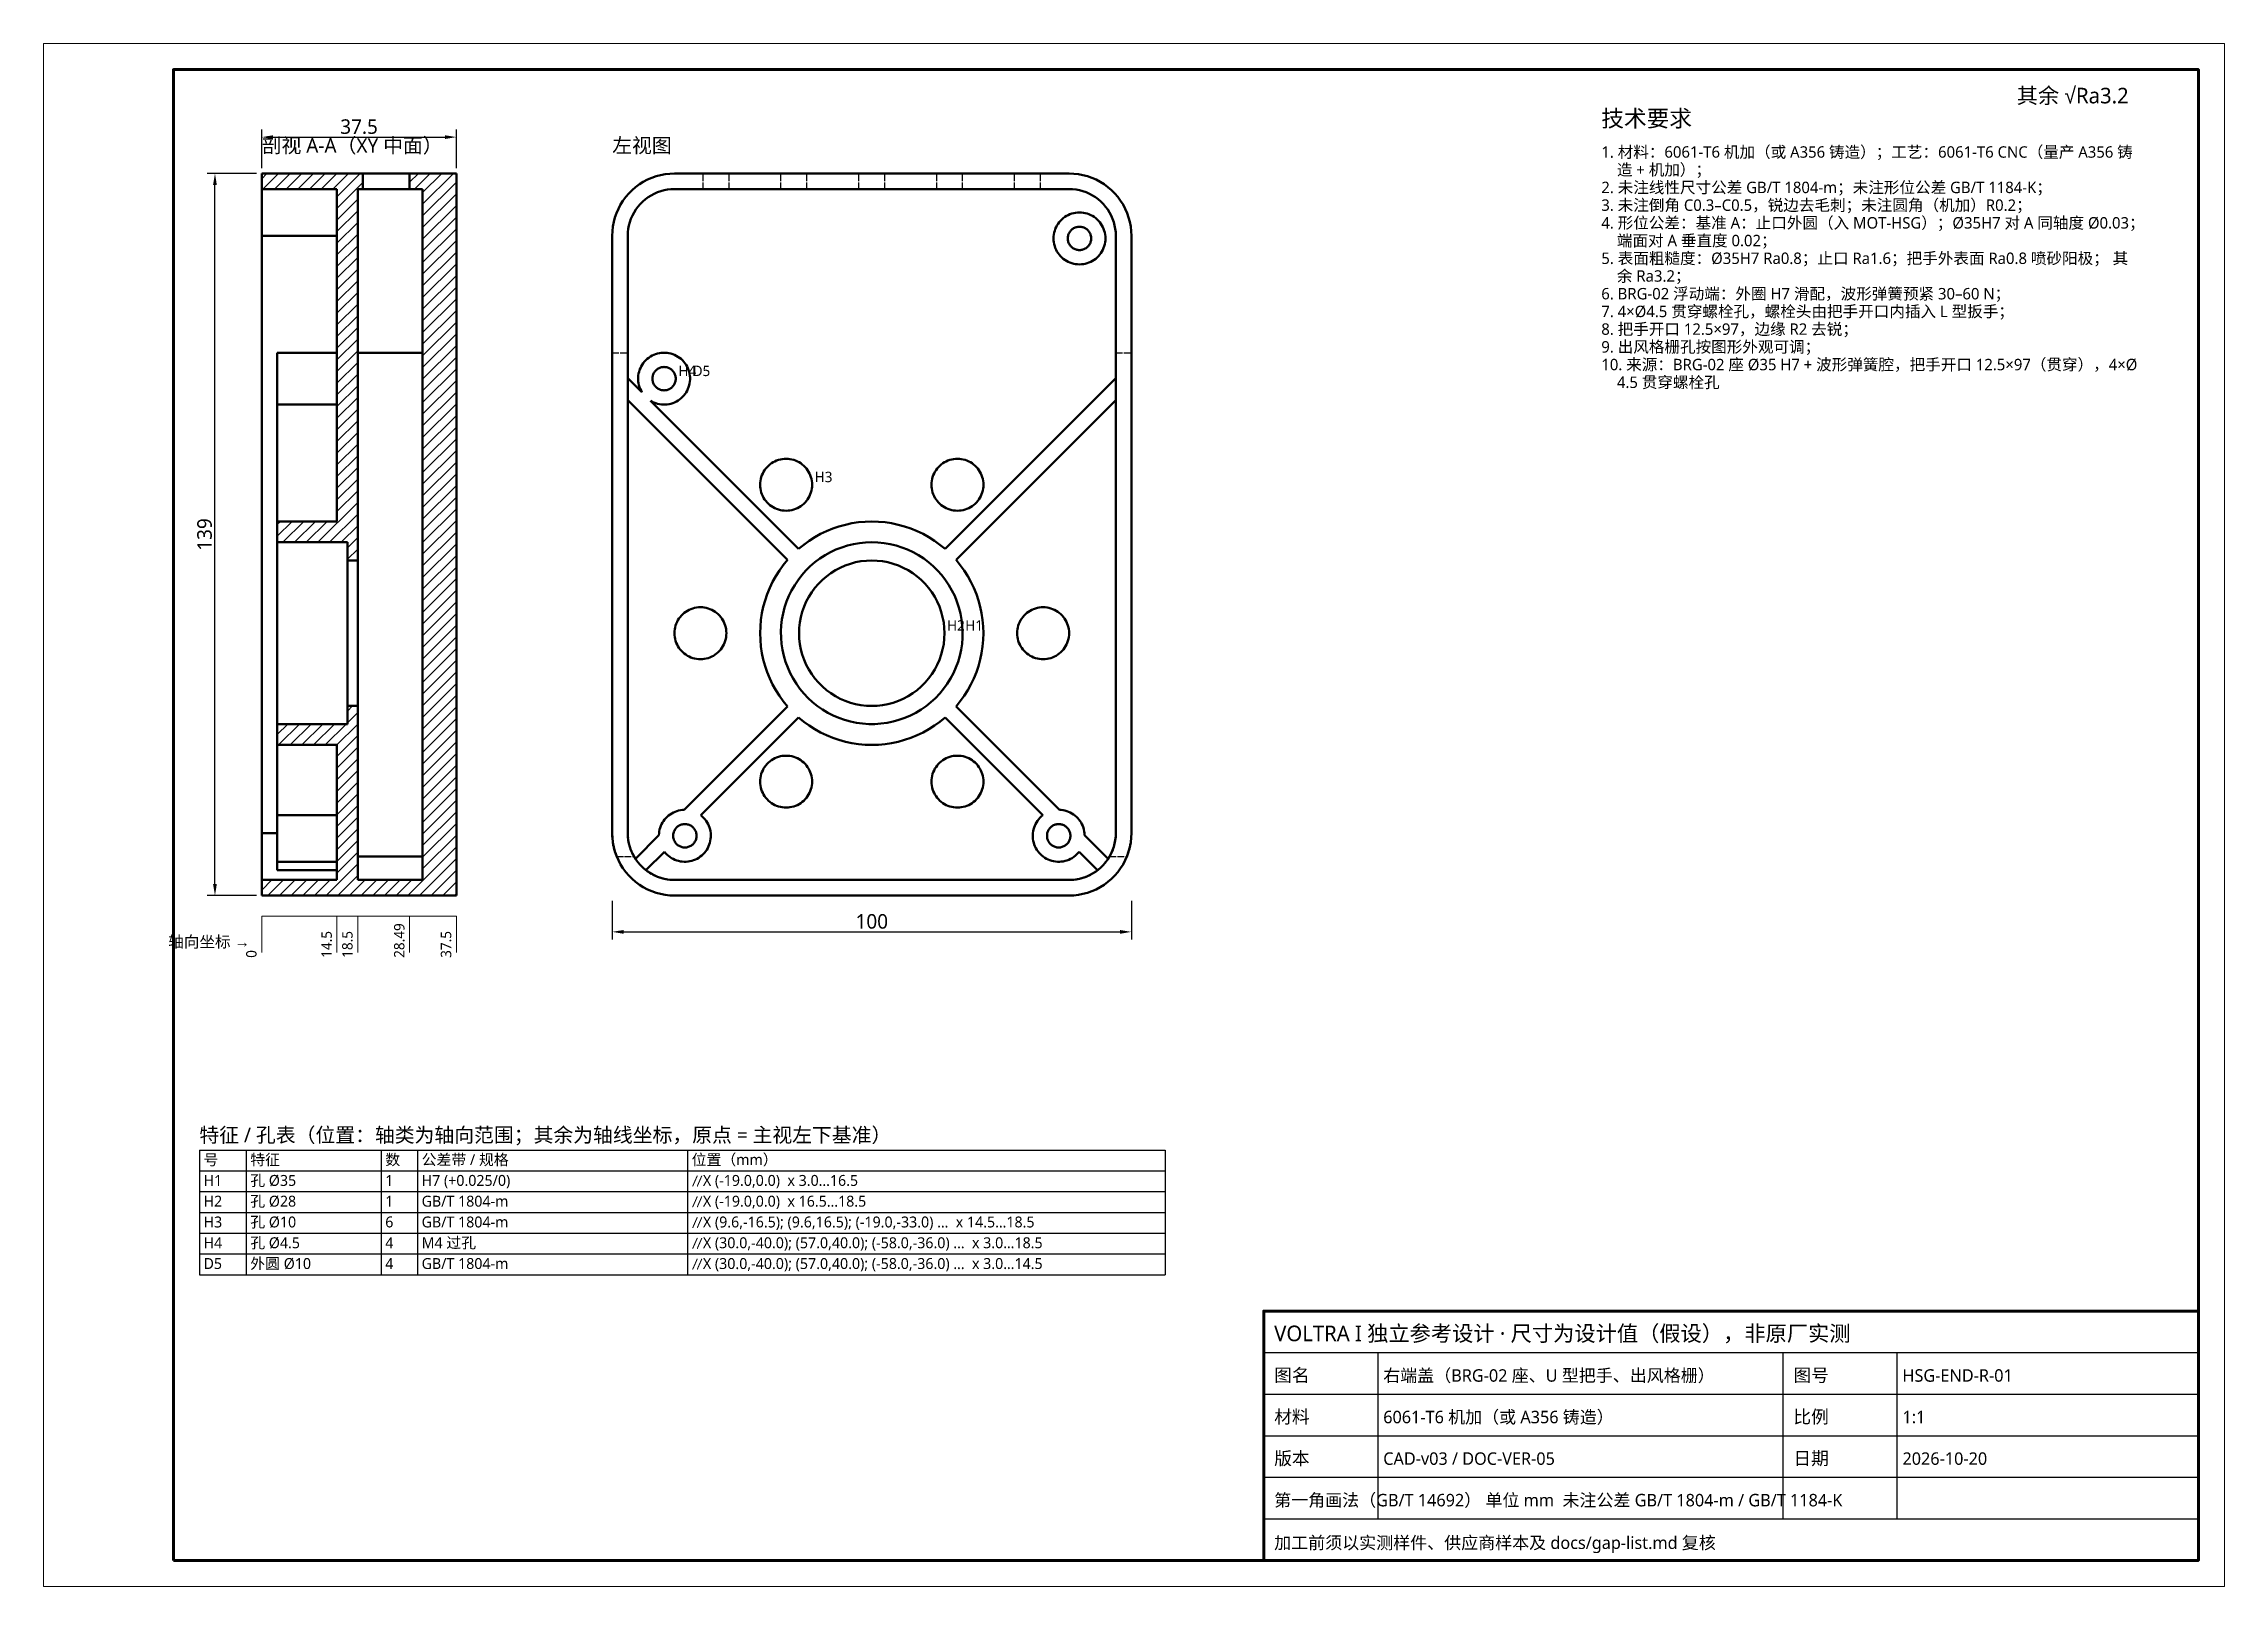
# Model space of a CAD drawing. Header units: millimetres. Extents: x 0 to 420, y 0 to 297.
import ezdxf

# ---------------------------------------------------------------- set-up
doc = ezdxf.new("R2010")
doc.units = ezdxf.units.MM
doc.linetypes.add('DASHED', pattern=[1.524, 1.27, -0.254])
for name, color, linetype, lineweight in [('DIM', 3, 'CONTINUOUS', 18), ('FRAME', 7, 'CONTINUOUS', 70), ('HATCH', 8, 'CONTINUOUS', 13), ('HIDDEN', 8, 'DASHED', 25), ('TEXT', 7, 'CONTINUOUS', 25), ('VISIBLE', 7, 'CONTINUOUS', 50)]:
    doc.layers.add(name, color=color, linetype=linetype, lineweight=lineweight)
doc.styles.add('CJK', font='NotoSansCJK-Regular.ttc')
doc.dimstyles.new('GB', dxfattribs={"dimtxt": 2.8, "dimasz": 2.2, "dimexe": 1.5, "dimexo": 1, "dimgap": 0.6, "dimtad": 1, "dimlfac": 100, "dimzin": 12, "dimdsep": 46, "dimtxsty": 'CJK', "dimcen": 2.5, "dimazin": 3, "dimtfac": 0.5, "dimtmove": 2, "dimatfit": 3})

msp = doc.modelspace()

# ---------------------------------------------------------------- texts
at = {"layer": 'DIM', "style": 'CJK'}
for s, height, p in [('H4', 2, (122.25, 233)), ('D5', 2, (125, 233)), ('H3', 2, (148.5, 212.58)), ('H2', 2, (174, 184)), ('H1', 2, (177.5, 184)), ('轴向坐标 →', 2.2, (24, 123))]:
    msp.add_text(s, height=height, dxfattribs=at).set_placement(p)
for s, p in [('14.5', (55.5, 121)), ('18.5', (59.5, 121)), ('28.49', (69.49, 121)), ('37.5', (78.5, 121)), ('0', (41, 121))]:
    msp.add_text(s, height=2, rotation=90, dxfattribs=at).set_placement(p)
at = {"layer": 'TEXT', "style": 'CJK'}
for s, height, p in [('其余 √Ra3.2', 3, (380, 285.5)), ('技术要求', 3.2, (300, 281)), ('剖视 A-A（XY 中面）', 2.8, (42, 276)), ('左视图', 2.8, (109.5, 276)), ('1. 材料：6061-T6 机加（或 A356 铸造）；工艺：6061-T6 CNC（量产 A356 铸', 2.2, (300, 275.04)), ('\u3000造 + 机加）；', 2.2, (300, 271.63)), ('2. 未注线性尺寸公差 GB/T 1804-m；未注形位公差 GB/T 1184-K；', 2.2, (300, 268.22)), ('3. 未注倒角 C0.3–C0.5，锐边去毛刺；未注圆角（机加）R0.2；', 2.2, (300, 264.81)), ('4. 形位公差：基准 A：止口外圆（入 MOT-HSG）；Ø35H7 对 A 同轴度 Ø0.03； ', 2.2, (300, 261.4)), ('\u3000端面对 A 垂直度 0.02；', 2.2, (300, 257.99)), ('5. 表面粗糙度：Ø35H7 Ra0.8；止口 Ra1.6；把手外表面 Ra0.8 喷砂阳极； 其', 2.2, (300, 254.58)), ('\u3000余 Ra3.2；', 2.2, (300, 251.17)), ('6. BRG-02 浮动端：外圈 H7 滑配，波形弹簧预紧 30–60 N；', 2.2, (300, 247.76)), ('7. 4×Ø4.5 贯穿螺栓孔，螺栓头由把手开口内插入 L 型扳手；', 2.2, (300, 244.35)), ('8. 把手开口 12.5×97，边缘 R2 去锐；', 2.2, (300, 240.94)), ('9. 出风格栅孔按图形外观可调；', 2.2, (300, 237.53)), ('10. 来源：BRG-02 座 Ø35 H7 + 波形弹簧腔，把手开口 12.5×97（贯穿），4×Ø', 2.2, (300, 234.12)), ('\u30004.5 贯穿螺栓孔', 2.2, (300, 230.71)), ('特征 / 孔表（位置：轴类为轴向范围；其余为轴线坐标，原点 = 主视左下基准）', 2.8, (30, 85.5)), ('号', 2.1, (30.8, 81.1)), ('特征', 2.1, (39.8, 81.1)), ('数', 2.1, (65.8, 81.1)), ('公差带 / 规格', 2.1, (72.8, 81.1)), ('位置（mm）', 2.1, (124.8, 81.1)), ('H1', 2.1, (30.8, 77.1)), ('孔 Ø35', 2.1, (39.8, 77.1)), ('1', 2.1, (65.8, 77.1)), ('H7 (+0.025/0)', 2.1, (72.8, 77.1)), ('∥X (-19.0,0.0)  x 3.0…16.5', 2.1, (124.8, 77.1)), ('H2', 2.1, (30.8, 73.1)), ('孔 Ø28', 2.1, (39.8, 73.1)), ('孔 Ø10', 2.1, (39.8, 69.1)), ('1', 2.1, (65.8, 73.1)), ('GB/T 1804-m', 2.1, (72.8, 73.1)), ('∥X (-19.0,0.0)  x 16.5…18.5', 2.1, (124.8, 73.1)), ('H3', 2.1, (30.8, 69.1)), ('H4', 2.1, (30.8, 65.1)), ('孔 Ø4.5', 2.1, (39.8, 65.1)), ('4', 2.1, (65.8, 65.1)), ('6', 2.1, (65.8, 69.1)), ('GB/T 1804-m', 2.1, (72.8, 69.1)), ('M4 过孔', 2.1, (72.8, 65.1)), ('∥X (9.6,-16.5); (9.6,16.5); (-19.0,-33.0) …  x 14.5…18.5', 2.1, (124.8, 69.1)), ('∥X (30.0,-40.0); (57.0,40.0); (-58.0,-36.0) …  x 3.0…18.5', 2.1, (124.8, 65.1)), ('D5', 2.1, (30.8, 61.1)), ('外圆 Ø10', 2.1, (39.8, 61.1)), ('4', 2.1, (65.8, 61.1)), ('GB/T 1804-m', 2.1, (72.8, 61.1)), ('∥X (30.0,-40.0); (57.0,40.0); (-58.0,-36.0) …  x 3.0…14.5', 2.1, (124.8, 61.1)), ('VOLTRA I 独立参考设计 · 尺寸为设计值（假设），非原厂实测', 3, (237, 47.2)), ('图名', 2.5, (237, 39.4)), ('右端盖（BRG-02 座、U 型把手、出风格栅）', 2.4, (258, 39.4)), ('图号', 2.5, (337, 39.4)), ('HSG-END-R-01', 2.4, (358, 39.4)), ('材料', 2.5, (237, 31.4)), ('6061-T6 机加（或 A356 铸造）', 2.4, (258, 31.4)), ('比例', 2.5, (337, 31.4)), ('1:1', 2.4, (358, 31.4)), ('版本', 2.5, (237, 23.4)), ('CAD-v03 / DOC-VER-05', 2.4, (258, 23.4)), ('日期', 2.5, (337, 23.4)), ('2026-10-20', 2.4, (358, 23.4)), ('第一角画法（GB/T 14692） 单位 mm  未注公差 GB/T 1804-m / GB/T 1184-K', 2.4, (237, 15.4)), ('加工前须以实测样件、供应商样本及 docs/gap-list.md 复核', 2.4, (237, 7.2))]:
    msp.add_text(s, height=height, dxfattribs=at).set_placement(p)

# ---------------------------------------------------------------- dimensions: what is measured, and where the dimension line sits
at = {"layer": 'DIM'}
for base, p1, p2, text in [((42, 279), (42, 272), (79.5, 272), '37.5'), ((109.5, 126), (109.5, 133), (209.5, 133), '100')]:
    msp.add_linear_dim(base=base, p1=p1, p2=p2, text=text, dimstyle='GB', dxfattribs=at).render()
msp.add_linear_dim(base=(33, 133), p1=(42, 133), p2=(42, 272), angle=90, text='139', dimstyle='GB', dxfattribs=at).render()

# ---------------------------------------------------------------- hatches: boundary and pattern name
at = {"layer": 'HATCH'}
h = msp.add_hatch(dxfattribs=at)
h.set_pattern_fill('ANSI31', scale=0.5)
h.paths.add_polyline_path([(58.5, 201), (58.5, 200.47118), (58.5, 199.94236), (58.5, 199.41353), (58.5, 198.88471), (58.5, 198.35589), (58.5, 197.82707), (58.70175, 197.5), (59.23058, 197.5), (59.7594, 197.5), (60.28822, 197.5), (60.5, 197.81704), (60.5, 198.34586), (60.5, 198.87469), (60.5, 199.40351), (60.5, 199.93233), (60.5, 200.46115), (60.5, 200.98997), (60.5, 201.5188), (60.5, 202.04762), (60.5, 202.57644), (60.5, 203.10526), (60.5, 203.63409), (60.5, 204.16291), (60.5, 204.69173), (60.5, 205.22055), (60.5, 205.74937), (60.5, 206.2782), (60.5, 206.80702), (60.5, 207.33584), (60.5, 207.86466), (60.5, 208.39348), (60.5, 208.92231), (60.5, 209.45113), (60.5, 209.97995), (60.5, 210.50877), (60.5, 211.03759), (60.5, 211.56642), (60.5, 212.09524), (60.5, 212.62406), (60.5, 213.15288), (60.5, 213.6817), (60.5, 214.21053), (60.5, 214.73935), (60.5, 215.26817), (60.5, 215.79699), (60.5, 216.32581), (60.5, 216.85464), (60.5, 217.38346), (60.5, 217.91228), (60.5, 218.4411), (60.5, 218.96992), (60.5, 219.49875), (60.5, 220.02757), (60.5, 220.55639), (60.5, 221.08521), (60.5, 221.61404), (60.5, 222.14286), (60.5, 222.67168), (60.5, 223.2005), (60.5, 223.72932), (60.5, 224.25815), (60.5, 224.78697), (60.5, 225.31579), (60.5, 225.84461), (60.5, 226.37343), (60.5, 226.90226), (60.5, 227.43108), (60.5, 227.9599), (60.5, 228.48872), (60.5, 229.01754), (60.5, 229.54637), (60.5, 230.07519), (60.5, 230.60401), (60.5, 231.13283), (60.5, 231.66165), (60.5, 232.19048), (60.5, 232.7193), (60.5, 233.24812), (60.5, 233.77694), (60.5, 234.30576), (60.5, 234.83459), (60.5, 235.36341), (60.5, 235.89223), (60.5, 236.42105), (60.5, 236.94987), (60.5, 237.4787), (60.5, 238.00752), (60.5, 238.53634), (60.5, 239.06516), (60.5, 239.59398), (60.5, 240.12281), (60.5, 240.65163), (60.5, 241.18045), (60.5, 241.70927), (60.5, 242.2381), (60.5, 242.76692), (60.5, 243.29574), (60.5, 243.82456), (60.5, 244.35338), (60.5, 244.88221), (60.5, 245.41103), (60.5, 245.93985), (60.5, 246.46867), (60.5, 246.99749), (60.5, 247.52632), (60.5, 248.05514), (60.5, 248.58396), (60.5, 249.11278), (60.5, 249.6416), (60.5, 250.17043), (60.5, 250.69925), (60.5, 251.22807), (60.5, 251.75689), (60.5, 252.28571), (60.5, 252.81454), (60.5, 253.34336), (60.5, 253.87218), (60.5, 254.401), (60.5, 254.92982), (60.5, 255.45865), (60.5, 255.98747), (60.5, 256.51629), (60.5, 257.04511), (60.5, 257.57393), (60.5, 258.10276), (60.5, 258.63158), (60.5, 259.1604), (60.5, 259.68922), (60.5, 260.21805), (60.5, 260.74687), (60.5, 261.27569), (60.5, 261.80451), (60.5, 262.33333), (60.5, 262.86216), (60.5, 263.39098), (60.5, 263.9198), (60.5, 264.44862), (60.5, 264.97744), (60.5, 265.50627), (60.5, 266.03509), (60.5, 266.56391), (60.5, 267.09273), (60.5, 267.62155), (60.5, 268.15038), (60.5, 268.6792), (60.70802, 269), (61.23684, 269), (61.5, 269.26566), (61.5, 269.79449), (61.5, 270.32331), (61.5, 270.85213), (61.5, 271.38095), (61.5, 271.90977), (61.0614, 272), (60.53258, 272), (60.00376, 272), (59.47494, 272), (58.94612, 272), (58.41729, 272), (57.88847, 272), (57.35965, 272), (56.83083, 272), (56.30201, 272), (55.77318, 272), (55.24436, 272), (54.71554, 272), (54.18672, 272), (53.65789, 272), (53.12907, 272), (52.60025, 272), (52.07143, 272), (51.54261, 272), (51.01378, 272), (50.48496, 272), (49.95614, 272), (49.42732, 272), (48.8985, 272), (48.36967, 272), (47.84085, 272), (47.31203, 272), (46.78321, 272), (46.25439, 272), (45.72556, 272), (45.19674, 272), (44.66792, 272), (44.1391, 272), (43.61028, 272), (43.08145, 272), (42.55263, 272), (42.02381, 272), (42, 271.49499), (42, 270.96617), (42, 270.43734), (42, 269.90852), (42, 269.3797), (42.14912, 269), (42.67794, 269), (43.20677, 269), (43.73559, 269), (44.26441, 269), (44.79323, 269), (45.32206, 269), (45.85088, 269), (46.3797, 269), (46.90852, 269), (47.43734, 269), (47.96617, 269), (48.49499, 269), (49.02381, 269), (49.55263, 269), (50.08145, 269), (50.61028, 269), (51.1391, 269), (51.66792, 269), (52.19674, 269), (52.72556, 269), (53.25439, 269), (53.78321, 269), (54.31203, 269), (54.84085, 269), (55.36967, 269), (55.8985, 269), (56.42732, 269), (56.5, 268.54386), (56.5, 268.01504), (56.5, 267.48622), (56.5, 266.95739), (56.5, 266.42857), (56.5, 265.89975), (56.5, 265.37093), (56.5, 264.84211), (56.5, 264.31328), (56.5, 263.78446), (56.5, 263.25564), (56.5, 262.72682), (56.5, 262.19799), (56.5, 261.66917), (56.5, 261.14035), (56.5, 260.61153), (56.5, 260.08271), (56.5, 259.55388), (56.5, 259.02506), (56.5, 258.49624), (56.5, 257.96742), (56.5, 257.4386), (56.5, 256.90977), (56.5, 256.38095), (56.5, 255.85213), (56.5, 255.32331), (56.5, 254.79449), (56.5, 254.26566), (56.5, 253.73684), (56.5, 253.20802), (56.5, 252.6792), (56.5, 252.15038), (56.5, 251.62155), (56.5, 251.09273), (56.5, 250.56391), (56.5, 250.03509), (56.5, 249.50627), (56.5, 248.97744), (56.5, 248.44862), (56.5, 247.9198), (56.5, 247.39098), (56.5, 246.86216), (56.5, 246.33333), (56.5, 245.80451), (56.5, 245.27569), (56.5, 244.74687), (56.5, 244.21805), (56.5, 243.68922), (56.5, 243.1604), (56.5, 242.63158), (56.5, 242.10276), (56.5, 241.57393), (56.5, 241.04511), (56.5, 240.51629), (56.5, 239.98747), (56.5, 239.45865), (56.5, 238.92982), (56.5, 238.401), (56.5, 237.87218), (56.5, 237.34336), (56.5, 236.81454), (56.5, 236.28571), (56.5, 235.75689), (56.5, 235.22807), (56.5, 234.69925), (56.5, 234.17043), (56.5, 233.6416), (56.5, 233.11278), (56.5, 232.58396), (56.5, 232.05514), (56.5, 231.52632), (56.5, 230.99749), (56.5, 230.46867), (56.5, 229.93985), (56.5, 229.41103), (56.5, 228.88221), (56.5, 228.35338), (56.5, 227.82456), (56.5, 227.29574), (56.5, 226.76692), (56.5, 226.2381), (56.5, 225.70927), (56.5, 225.18045), (56.5, 224.65163), (56.5, 224.12281), (56.5, 223.59398), (56.5, 223.06516), (56.5, 222.53634), (56.5, 222.00752), (56.5, 221.4787), (56.5, 220.94987), (56.5, 220.42105), (56.5, 219.89223), (56.5, 219.36341), (56.5, 218.83459), (56.5, 218.30576), (56.5, 217.77694), (56.5, 217.24812), (56.5, 216.7193), (56.5, 216.19048), (56.5, 215.66165), (56.5, 215.13283), (56.5, 214.60401), (56.5, 214.07519), (56.5, 213.54637), (56.5, 213.01754), (56.5, 212.48872), (56.5, 211.9599), (56.5, 211.43108), (56.5, 210.90226), (56.5, 210.37343), (56.5, 209.84461), (56.5, 209.31579), (56.5, 208.78697), (56.5, 208.25815), (56.5, 207.72932), (56.5, 207.2005), (56.5, 206.67168), (56.5, 206.14286), (56.5, 205.61404), (56.5, 205.08521), (56.05639, 205), (55.52757, 205), (54.99875, 205), (54.46992, 205), (53.9411, 205), (53.41228, 205), (52.88346, 205), (52.35464, 205), (51.82581, 205), (51.29699, 205), (50.76817, 205), (50.23935, 205), (49.71053, 205), (49.1817, 205), (48.65288, 205), (48.12406, 205), (47.59524, 205), (47.06642, 205), (46.53759, 205), (46.00877, 205), (45.47995, 205), (45, 204.95113), (45, 204.42231), (45, 203.89348), (45, 203.36466), (45, 202.83584), (45, 202.30702), (45, 201.7782), (45, 201.24937), (45.27945, 201), (45.80827, 201), (46.33709, 201), (46.86591, 201), (47.39474, 201), (47.92356, 201), (48.45238, 201), (48.9812, 201), (49.51003, 201), (50.03885, 201), (50.56767, 201), (51.09649, 201), (51.62531, 201), (52.15414, 201), (52.68296, 201), (53.21178, 201), (53.7406, 201), (54.26942, 201), (54.79825, 201), (55.32707, 201), (55.85589, 201), (56.38471, 201), (56.91353, 201), (57.44236, 201), (57.97118, 201), (58.5, 201)])
h = msp.add_hatch(dxfattribs=at)
h.set_pattern_fill('ANSI31', scale=0.5)
h.paths.add_polyline_path([(56.5, 136), (55.37714, 136), (54.25429, 136), (53.13143, 136), (52.00857, 136), (50.88571, 136), (49.76286, 136), (48.64, 136), (47.51714, 136), (46.39429, 136), (45.27143, 136), (44.14857, 136), (43.02571, 136), (42, 135.90286), (42, 134.78), (42, 133.65714), (42.46571, 133), (43.58857, 133), (44.71143, 133), (45.83429, 133), (46.95714, 133), (48.08, 133), (49.20286, 133), (50.32571, 133), (51.44857, 133), (52.57143, 133), (53.69429, 133), (54.81714, 133), (55.94, 133), (57.06286, 133), (58.18571, 133), (59.30857, 133), (60.43143, 133), (61.55429, 133), (62.67714, 133), (63.8, 133), (64.92286, 133), (66.04571, 133), (67.16857, 133), (68.29143, 133), (69.41429, 133), (70.53714, 133), (71.66, 133), (72.78286, 133), (73.90571, 133), (75.02857, 133), (76.15143, 133), (77.27429, 133), (78.39714, 133), (79.5, 133.02), (79.5, 134.14286), (79.5, 135.26571), (79.5, 136.38857), (79.5, 137.51143), (79.5, 138.63429), (79.5, 139.75714), (79.5, 140.88), (79.5, 142.00286), (79.5, 143.12571), (79.5, 144.24857), (79.5, 145.37143), (79.5, 146.49429), (79.5, 147.61714), (79.5, 148.74), (79.5, 149.86286), (79.5, 150.98571), (79.5, 152.10857), (79.5, 153.23143), (79.5, 154.35429), (79.5, 155.47714), (79.5, 156.6), (79.5, 157.72286), (79.5, 158.84571), (79.5, 159.96857), (79.5, 161.09143), (79.5, 162.21429), (79.5, 163.33714), (79.5, 164.46), (79.5, 165.58286), (79.5, 166.70571), (79.5, 167.82857), (79.5, 168.95143), (79.5, 170.07429), (79.5, 171.19714), (79.5, 172.32), (79.5, 173.44286), (79.5, 174.56571), (79.5, 175.68857), (79.5, 176.81143), (79.5, 177.93429), (79.5, 179.05714), (79.5, 180.18), (79.5, 181.30286), (79.5, 182.42571), (79.5, 183.54857), (79.5, 184.67143), (79.5, 185.79429), (79.5, 186.91714), (79.5, 188.04), (79.5, 189.16286), (79.5, 190.28571), (79.5, 191.40857), (79.5, 192.53143), (79.5, 193.65429), (79.5, 194.77714), (79.5, 195.9), (79.5, 197.02286), (79.5, 198.14571), (79.5, 199.26857), (79.5, 200.39143), (79.5, 201.51429), (79.5, 202.63714), (79.5, 203.76), (79.5, 204.88286), (79.5, 206.00571), (79.5, 207.12857), (79.5, 208.25143), (79.5, 209.37429), (79.5, 210.49714), (79.5, 211.62), (79.5, 212.74286), (79.5, 213.86571), (79.5, 214.98857), (79.5, 216.11143), (79.5, 217.23429), (79.5, 218.35714), (79.5, 219.48), (79.5, 220.60286), (79.5, 221.72571), (79.5, 222.84857), (79.5, 223.97143), (79.5, 225.09429), (79.5, 226.21714), (79.5, 227.34), (79.5, 228.46286), (79.5, 229.58571), (79.5, 230.70857), (79.5, 231.83143), (79.5, 232.95429), (79.5, 234.07714), (79.5, 235.2), (79.5, 236.32286), (79.5, 237.44571), (79.5, 238.56857), (79.5, 239.69143), (79.5, 240.81429), (79.5, 241.93714), (79.5, 243.06), (79.5, 244.18286), (79.5, 245.30571), (79.5, 246.42857), (79.5, 247.55143), (79.5, 248.67429), (79.5, 249.79714), (79.5, 250.92), (79.5, 252.04286), (79.5, 253.16571), (79.5, 254.28857), (79.5, 255.41143), (79.5, 256.53429), (79.5, 257.65714), (79.5, 258.78), (79.5, 259.90286), (79.5, 261.02571), (79.5, 262.14857), (79.5, 263.27143), (79.5, 264.39429), (79.5, 265.51714), (79.5, 266.64), (79.5, 267.76286), (79.5, 268.88571), (79.5, 270.00857), (79.5, 271.13143), (79.24571, 272), (78.12286, 272), (77, 272), (75.87714, 272), (74.75429, 272), (73.63143, 272), (72.50857, 272), (71.38571, 272), (70.49, 271.77286), (70.49, 270.65), (70.49, 269.52714), (71.08571, 269), (72.20857, 269), (73, 268.66857), (73, 267.54571), (73, 266.42286), (73, 265.3), (73, 264.17714), (73, 263.05429), (73, 261.93143), (73, 260.80857), (73, 259.68571), (73, 258.56286), (73, 257.44), (73, 256.31714), (73, 255.19429), (73, 254.07143), (73, 252.94857), (73, 251.82571), (73, 250.70286), (73, 249.58), (73, 248.45714), (73, 247.33429), (73, 246.21143), (73, 245.08857), (73, 243.96571), (73, 242.84286), (73, 241.72), (73, 240.59714), (73, 239.47429), (73, 238.35143), (73, 237.22857), (73, 236.10571), (73, 234.98286), (73, 233.86), (73, 232.73714), (73, 231.61429), (73, 230.49143), (73, 229.36857), (73, 228.24571), (73, 227.12286), (73, 226), (73, 224.87714), (73, 223.75429), (73, 222.63143), (73, 221.50857), (73, 220.38571), (73, 219.26286), (73, 218.14), (73, 217.01714), (73, 215.89429), (73, 214.77143), (73, 213.64857), (73, 212.52571), (73, 211.40286), (73, 210.28), (73, 209.15714), (73, 208.03429), (73, 206.91143), (73, 205.78857), (73, 204.66571), (73, 203.54286), (73, 202.42), (73, 201.29714), (73, 200.17429), (73, 199.05143), (73, 197.92857), (73, 196.80571), (73, 195.68286), (73, 194.56), (73, 193.43714), (73, 192.31429), (73, 191.19143), (73, 190.06857), (73, 188.94571), (73, 187.82286), (73, 186.7), (73, 185.57714), (73, 184.45429), (73, 183.33143), (73, 182.20857), (73, 181.08571), (73, 179.96286), (73, 178.84), (73, 177.71714), (73, 176.59429), (73, 175.47143), (73, 174.34857), (73, 173.22571), (73, 172.10286), (73, 170.98), (73, 169.85714), (73, 168.73429), (73, 167.61143), (73, 166.48857), (73, 165.36571), (73, 164.24286), (73, 163.12), (73, 161.99714), (73, 160.87429), (73, 159.75143), (73, 158.62857), (73, 157.50571), (73, 156.38286), (73, 155.26), (73, 154.13714), (73, 153.01429), (73, 151.89143), (73, 150.76857), (73, 149.64571), (73, 148.52286), (73, 147.4), (73, 146.27714), (73, 145.15429), (73, 144.03143), (73, 142.90857), (73, 141.78571), (73, 140.66286), (73, 139.54), (73, 138.41714), (73, 137.29429), (73, 136.17143), (72.04857, 136), (70.92571, 136), (69.80286, 136), (68.68, 136), (67.55714, 136), (66.43429, 136), (65.31143, 136), (64.18857, 136), (63.06571, 136), (61.94286, 136), (60.82, 136), (60.5, 136.80286), (60.5, 137.92571), (60.5, 139.04857), (60.5, 140.17143), (60.5, 141.29429), (60.5, 142.41714), (60.5, 143.54), (60.5, 144.66286), (60.5, 145.78571), (60.5, 146.90857), (60.5, 148.03143), (60.5, 149.15429), (60.5, 150.27714), (60.5, 151.4), (60.5, 152.52286), (60.5, 153.64571), (60.5, 154.76857), (60.5, 155.89143), (60.5, 157.01429), (60.5, 158.13714), (60.5, 159.26), (60.5, 160.38286), (60.5, 161.50571), (60.5, 162.62857), (60.5, 163.75143), (60.5, 164.87429), (60.5, 165.99714), (60.5, 167.12), (60.5, 168.24286), (60.5, 169.36571), (59.51143, 169.5), (58.5, 169.38857), (58.5, 168.26571), (58.5, 167.14286), (58.5, 166.02), (57.39714, 166), (56.27429, 166), (55.15143, 166), (54.02857, 166), (52.90571, 166), (51.78286, 166), (50.66, 166), (49.53714, 166), (48.41429, 166), (47.29143, 166), (46.16857, 166), (45.04571, 166), (45, 164.92286), (45, 163.8), (45, 162.67714), (45.44571, 162), (46.56857, 162), (47.69143, 162), (48.81429, 162), (49.93714, 162), (51.06, 162), (52.18286, 162), (53.30571, 162), (54.42857, 162), (55.55143, 162), (56.5, 161.82571), (56.5, 160.70286), (56.5, 159.58), (56.5, 158.45714), (56.5, 157.33429), (56.5, 156.21143), (56.5, 155.08857), (56.5, 153.96571), (56.5, 152.84286), (56.5, 151.72), (56.5, 150.59714), (56.5, 149.47429), (56.5, 148.35143), (56.5, 147.22857), (56.5, 146.10571), (56.5, 144.98286), (56.5, 143.86), (56.5, 142.73714), (56.5, 141.61429), (56.5, 140.49143), (56.5, 139.36857), (56.5, 138.24571), (56.5, 137.12286), (56.5, 136)])

# ---------------------------------------------------------------- linework, layer by layer
at = {"layer": 'DIM'}
for p, q in [((42, 129), (42, 122)), ((42, 129), (79.5, 129)), ((56.5, 129), (56.5, 122)), ((60.5, 129), (60.5, 122)), ((70.49, 129), (70.49, 122)), ((79.5, 129), (79.5, 122))]:
    msp.add_line(p, q, dxfattribs=at)
at = {"layer": 'FRAME', "lineweight": 18}
msp.add_lwpolyline([(0, 0), (420, 0), (420, 297), (0, 297)], close=True, dxfattribs=at)
at = {"layer": 'FRAME'}
for points in [[(25, 5), (415, 5), (415, 292), (25, 292)], [(235, 5), (415, 5), (415, 53), (235, 53)]]:
    msp.add_lwpolyline(points, close=True, dxfattribs=at)
at = {"layer": 'HIDDEN'}
for points in [[(113.33793, 268.79662), (114.01812, 269.38198)], [(114.01812, 269.38198), (114.74016, 269.91487)], [(114.74016, 269.91487), (115.5, 270.3923)], [(115.5, 270.3923), (116.2934, 270.81163)], [(116.2934, 270.81163), (117.11591, 271.17048)], [(117.11591, 271.17048), (117.96294, 271.46687)], [(117.96294, 271.46687), (118.82975, 271.69913)], [(118.82975, 271.69913), (119.71149, 271.86597)], [(119.49731, 268.77435), (120.15862, 268.89948)], [(119.49731, 268.77435), (120.15862, 268.89948)], [(119.49731, 268.77435), (120.15862, 268.89948)], [(119.71149, 271.86597), (120.60324, 271.96645)], [(120.15862, 268.89948), (120.82743, 268.97483)], [(120.15862, 268.89948), (120.82743, 268.97483)], [(120.15862, 268.89948), (120.82743, 268.97483)], [(120.60324, 271.96645), (121.5, 272)], [(120.82743, 268.97483), (121.5, 269)], [(120.82743, 268.97483), (121.5, 269)], [(120.82743, 268.97483), (121.5, 269)], [(121.5, 272), (197.5, 272)], [(121.5, 269), (197.5, 269)], [(121.5, 269), (197.5, 269)], [(121.5, 269), (197.5, 269)], [(127, 269), (127, 272)], [(127, 269), (127, 272)], [(127, 272), (132, 272)], [(127, 272), (132, 272)], [(127, 269), (132, 269)], [(127, 269), (132, 269)], [(132, 269), (132, 272)], [(132, 269), (132, 272)], [(142, 269), (142, 272)], [(142, 269), (142, 272)], [(142, 272), (147, 272)], [(142, 272), (147, 272)], [(142, 269), (147, 269)], [(142, 269), (147, 269)], [(147, 269), (147, 272)], [(147, 269), (147, 272)], [(157, 269), (157, 272)], [(157, 269), (157, 272)], [(157, 272), (162, 272)], [(157, 272), (162, 272)], [(157, 269), (162, 269)], [(157, 269), (162, 269)], [(162, 269), (162, 272)], [(162, 269), (162, 272)], [(172, 269), (172, 272)], [(172, 269), (172, 272)], [(172, 272), (177, 272)], [(172, 272), (177, 272)], [(172, 269), (177, 269)], [(172, 269), (177, 269)], [(177, 269), (177, 272)], [(177, 269), (177, 272)], [(187, 269), (187, 272)], [(187, 269), (187, 272)], [(187, 272), (192, 272)], [(187, 272), (192, 272)], [(187, 269), (192, 269)], [(187, 269), (192, 269)], [(192, 269), (192, 272)], [(192, 269), (192, 272)], [(197.5, 272), (198.39676, 271.96645)], [(197.5, 269), (198.17257, 268.97483)], [(197.5, 269), (198.17257, 268.97483)], [(197.5, 269), (198.17257, 268.97483)], [(198.17257, 268.97483), (198.84138, 268.89948)], [(198.17257, 268.97483), (198.84138, 268.89948)], [(198.17257, 268.97483), (198.84138, 268.89948)], [(198.39676, 271.96645), (199.28851, 271.86597)], [(198.84138, 268.89948), (199.50269, 268.77435)], [(198.84138, 268.89948), (199.50269, 268.77435)], [(198.84138, 268.89948), (199.50269, 268.77435)], [(199.28851, 271.86597), (200.17025, 271.69913)], [(200.17025, 271.69913), (201.03706, 271.46687)], [(201.03706, 271.46687), (201.88409, 271.17048)], [(201.88409, 271.17048), (202.7066, 270.81163)], [(202.7066, 270.81163), (203.5, 270.3923)], [(203.5, 270.3923), (204.25984, 269.91487)], [(204.25984, 269.91487), (204.98188, 269.38198)], [(204.98188, 269.38198), (205.66207, 268.79662)], [(110.32952, 264.38409), (110.68837, 265.2066)], [(110.68837, 265.2066), (111.1077, 266)], [(111.1077, 266), (111.58513, 266.75984)], [(111.58513, 266.75984), (112.11802, 267.48188)], [(112.11802, 267.48188), (112.70338, 268.16207)], [(112.70338, 268.16207), (113.33793, 268.79662)], [(113.70577, 264.5), (114.06385, 265.06988)], [(113.70577, 264.5), (114.06385, 265.06988)], [(113.70577, 264.5), (114.06385, 265.06988)], [(114.06385, 265.06988), (114.46352, 265.61141)], [(114.06385, 265.06988), (114.46352, 265.61141)], [(114.06385, 265.06988), (114.46352, 265.61141)], [(114.46352, 265.61141), (114.90253, 266.12155)], [(114.46352, 265.61141), (114.90253, 266.12155)], [(114.46352, 265.61141), (114.90253, 266.12155)], [(114.90253, 266.12155), (115.37845, 266.59747)], [(114.90253, 266.12155), (115.37845, 266.59747)], [(114.90253, 266.12155), (115.37845, 266.59747)], [(115.37845, 266.59747), (115.88859, 267.03648)], [(115.37845, 266.59747), (115.88859, 267.03648)], [(115.37845, 266.59747), (115.88859, 267.03648)], [(115.88859, 267.03648), (116.43012, 267.43615)], [(115.88859, 267.03648), (116.43012, 267.43615)], [(115.88859, 267.03648), (116.43012, 267.43615)], [(116.43012, 267.43615), (117, 267.79423)], [(116.43012, 267.43615), (117, 267.79423)], [(116.43012, 267.43615), (117, 267.79423)], [(117, 267.79423), (117.59505, 268.10872)], [(117, 267.79423), (117.59505, 268.10872)], [(117, 267.79423), (117.59505, 268.10872)], [(117.59505, 268.10872), (118.21193, 268.37786)], [(117.59505, 268.10872), (118.21193, 268.37786)], [(117.59505, 268.10872), (118.21193, 268.37786)], [(118.21193, 268.37786), (118.8472, 268.60016)], [(118.21193, 268.37786), (118.8472, 268.60016)], [(118.21193, 268.37786), (118.8472, 268.60016)], [(118.8472, 268.60016), (119.49731, 268.77435)], [(118.8472, 268.60016), (119.49731, 268.77435)], [(118.8472, 268.60016), (119.49731, 268.77435)], [(199.50269, 268.77435), (200.1528, 268.60016)], [(199.50269, 268.77435), (200.1528, 268.60016)], [(199.50269, 268.77435), (200.1528, 268.60016)], [(200.1528, 268.60016), (200.78807, 268.37786)], [(200.1528, 268.60016), (200.78807, 268.37786)], [(200.1528, 268.60016), (200.78807, 268.37786)], [(200.78807, 268.37786), (201.40495, 268.10872)], [(200.78807, 268.37786), (201.40495, 268.10872)], [(200.78807, 268.37786), (201.40495, 268.10872)], [(201.40495, 268.10872), (202, 267.79423)], [(201.40495, 268.10872), (202, 267.79423)], [(201.40495, 268.10872), (202, 267.79423)], [(202, 267.79423), (202.56988, 267.43615)], [(202, 267.79423), (202.56988, 267.43615)], [(202, 267.79423), (202.56988, 267.43615)], [(202.56988, 267.43615), (203.11141, 267.03648)], [(202.56988, 267.43615), (203.11141, 267.03648)], [(202.56988, 267.43615), (203.11141, 267.03648)], [(203.11141, 267.03648), (203.62155, 266.59747)], [(203.11141, 267.03648), (203.62155, 266.59747)], [(203.11141, 267.03648), (203.62155, 266.59747)], [(203.62155, 266.59747), (204.09747, 266.12155)], [(203.62155, 266.59747), (204.09747, 266.12155)], [(203.62155, 266.59747), (204.09747, 266.12155)], [(204.09747, 266.12155), (204.53648, 265.61141)], [(204.09747, 266.12155), (204.53648, 265.61141)], [(204.09747, 266.12155), (204.53648, 265.61141)], [(204.53648, 265.61141), (204.93615, 265.06988)], [(204.53648, 265.61141), (204.93615, 265.06988)], [(204.53648, 265.61141), (204.93615, 265.06988)], [(204.93615, 265.06988), (205.29423, 264.5)], [(204.93615, 265.06988), (205.29423, 264.5)], [(204.93615, 265.06988), (205.29423, 264.5)], [(205.66207, 268.79662), (206.29662, 268.16207)], [(206.29662, 268.16207), (206.88198, 267.48188)], [(206.88198, 267.48188), (207.41487, 266.75984)], [(207.41487, 266.75984), (207.8923, 266)], [(207.8923, 266), (208.31163, 265.2066)], [(208.31163, 265.2066), (208.67048, 264.38409)], [(109.5, 260), (109.53355, 260.89676)], [(109.53355, 260.89676), (109.63403, 261.78851)], [(109.63403, 261.78851), (109.80087, 262.67025)], [(109.80087, 262.67025), (110.03313, 263.53706)], [(110.03313, 263.53706), (110.32952, 264.38409)], [(112.5, 260), (112.52517, 260.67257)], [(112.5, 260), (112.52517, 260.67257)], [(112.5, 260), (112.52517, 260.67257)], [(112.52517, 260.67257), (112.60052, 261.34138)], [(112.52517, 260.67257), (112.60052, 261.34138)], [(112.52517, 260.67257), (112.60052, 261.34138)], [(112.60052, 261.34138), (112.72565, 262.00269)], [(112.60052, 261.34138), (112.72565, 262.00269)], [(112.60052, 261.34138), (112.72565, 262.00269)], [(112.72565, 262.00269), (112.89984, 262.6528)], [(112.72565, 262.00269), (112.89984, 262.6528)], [(112.72565, 262.00269), (112.89984, 262.6528)], [(112.89984, 262.6528), (113.12214, 263.28807)], [(112.89984, 262.6528), (113.12214, 263.28807)], [(112.89984, 262.6528), (113.12214, 263.28807)], [(113.12214, 263.28807), (113.39128, 263.90495)], [(113.12214, 263.28807), (113.39128, 263.90495)], [(113.12214, 263.28807), (113.39128, 263.90495)], [(113.39128, 263.90495), (113.70577, 264.5)], [(113.39128, 263.90495), (113.70577, 264.5)], [(113.39128, 263.90495), (113.70577, 264.5)], [(194.62536, 260.6126), (194.55585, 260.24521)], [(194.72214, 260.97378), (194.62536, 260.6126)], [(194.84563, 261.32671), (194.72214, 260.97378)], [(194.99516, 261.66942), (194.84563, 261.32671)], [(195.16987, 262), (194.99516, 261.66942)], [(195.36881, 262.3166), (195.16987, 262)], [(195.59084, 262.61745), (195.36881, 262.3166)], [(195.83474, 262.90086), (195.59084, 262.61745)], [(196.09914, 263.16526), (195.83474, 262.90086)], [(196.38255, 263.40916), (196.09914, 263.16526)], [(196.6834, 263.63119), (196.38255, 263.40916)], [(197, 263.83013), (196.6834, 263.63119)], [(197.33058, 264.00484), (197, 263.83013)], [(197.67329, 264.15437), (197.33058, 264.00484)], [(197.47282, 260.47624), (197.40553, 260.32202)], [(197.55144, 260.625), (197.47282, 260.47624)], [(197.64096, 260.76747), (197.55144, 260.625)], [(197.74088, 260.90285), (197.64096, 260.76747)], [(198.02622, 264.27786), (197.67329, 264.15437)], [(197.85063, 261.03039), (197.74088, 260.90285)], [(197.96961, 261.14937), (197.85063, 261.03039)], [(198.09715, 261.25912), (197.96961, 261.14937)], [(198.3874, 264.37464), (198.02622, 264.27786)], [(198.23253, 261.35904), (198.09715, 261.25912)], [(198.375, 261.44856), (198.23253, 261.35904)], [(198.52376, 261.52718), (198.375, 261.44856)], [(198.75479, 264.44415), (198.3874, 264.37464)], [(198.67798, 261.59447), (198.52376, 261.52718)], [(198.8368, 261.65004), (198.67798, 261.59447)], [(199.12635, 264.48602), (198.75479, 264.44415)], [(198.99933, 261.69359), (198.8368, 261.65004)], [(199.16465, 261.72487), (198.99933, 261.69359)], [(199.5, 264.5), (199.12635, 264.48602)], [(199.33186, 261.74371), (199.16465, 261.72487)], [(199.5, 261.75), (199.33186, 261.74371)], [(199.87365, 264.48602), (199.5, 264.5)], [(199.66814, 261.74371), (199.5, 261.75)], [(199.83535, 261.72487), (199.66814, 261.74371)], [(200.00067, 261.69359), (199.83535, 261.72487)], [(200.24521, 264.44415), (199.87365, 264.48602)], [(200.1632, 261.65004), (200.00067, 261.69359)], [(200.32202, 261.59447), (200.1632, 261.65004)], [(200.6126, 264.37464), (200.24521, 264.44415)], [(200.47624, 261.52718), (200.32202, 261.59447)], [(200.625, 261.44856), (200.47624, 261.52718)], [(200.97378, 264.27786), (200.6126, 264.37464)], [(200.76747, 261.35904), (200.625, 261.44856)], [(200.90285, 261.25912), (200.76747, 261.35904)], [(201.03039, 261.14937), (200.90285, 261.25912)], [(201.32671, 264.15437), (200.97378, 264.27786)], [(201.14937, 261.03039), (201.03039, 261.14937)], [(201.25912, 260.90285), (201.14937, 261.03039)], [(201.35904, 260.76747), (201.25912, 260.90285)], [(201.66942, 264.00484), (201.32671, 264.15437)], [(201.44856, 260.625), (201.35904, 260.76747)], [(201.52718, 260.47624), (201.44856, 260.625)], [(201.59447, 260.32202), (201.52718, 260.47624)], [(202, 263.83013), (201.66942, 264.00484)], [(202.3166, 263.63119), (202, 263.83013)], [(202.61745, 263.40916), (202.3166, 263.63119)], [(202.90086, 263.16526), (202.61745, 263.40916)], [(203.16526, 262.90086), (202.90086, 263.16526)], [(203.40916, 262.61745), (203.16526, 262.90086)], [(203.63119, 262.3166), (203.40916, 262.61745)], [(203.83013, 262), (203.63119, 262.3166)], [(204.00484, 261.66942), (203.83013, 262)], [(204.15437, 261.32671), (204.00484, 261.66942)], [(204.27786, 260.97378), (204.15437, 261.32671)], [(204.37464, 260.6126), (204.27786, 260.97378)], [(204.44415, 260.24521), (204.37464, 260.6126)], [(205.29423, 264.5), (205.60872, 263.90495)], [(205.29423, 264.5), (205.60872, 263.90495)], [(205.29423, 264.5), (205.60872, 263.90495)], [(205.60872, 263.90495), (205.87786, 263.28807)], [(205.60872, 263.90495), (205.87786, 263.28807)], [(205.60872, 263.90495), (205.87786, 263.28807)], [(205.87786, 263.28807), (206.10016, 262.6528)], [(205.87786, 263.28807), (206.10016, 262.6528)], [(205.87786, 263.28807), (206.10016, 262.6528)], [(206.10016, 262.6528), (206.27435, 262.00269)], [(206.10016, 262.6528), (206.27435, 262.00269)], [(206.10016, 262.6528), (206.27435, 262.00269)], [(206.27435, 262.00269), (206.39948, 261.34138)], [(206.27435, 262.00269), (206.39948, 261.34138)], [(206.27435, 262.00269), (206.39948, 261.34138)], [(206.39948, 261.34138), (206.47483, 260.67257)], [(206.39948, 261.34138), (206.47483, 260.67257)], [(206.39948, 261.34138), (206.47483, 260.67257)], [(206.47483, 260.67257), (206.5, 260)], [(206.47483, 260.67257), (206.5, 260)], [(206.47483, 260.67257), (206.5, 260)], [(208.67048, 264.38409), (208.96687, 263.53706)], [(208.96687, 263.53706), (209.19913, 262.67025)], [(209.19913, 262.67025), (209.36597, 261.78851)], [(209.36597, 261.78851), (209.46645, 260.89676)], [(209.46645, 260.89676), (209.5, 260)], [(109.5, 145), (109.5, 260)], [(112.5, 232.62132), (112.5, 260)], [(112.5, 237.5), (112.5, 260)], [(112.5, 237.5), (112.5, 260)], [(194.51398, 259.87365), (194.5, 259.5)], [(194.5, 259.5), (194.51398, 259.12635)], [(194.55585, 260.24521), (194.51398, 259.87365)], [(194.51398, 259.12635), (194.55585, 258.75479)], [(194.55585, 258.75479), (194.62536, 258.3874)], [(194.62536, 258.3874), (194.72214, 258.02622)], [(194.72214, 258.02622), (194.84563, 257.67329)], [(194.84563, 257.67329), (194.99516, 257.33058)], [(194.99516, 257.33058), (195.16987, 257)], [(195.16987, 257), (195.36881, 256.6834)], [(195.36881, 256.6834), (195.59084, 256.38255)], [(195.59084, 256.38255), (195.83474, 256.09914)], [(197.25629, 259.66814), (197.25, 259.5)], [(197.25, 259.5), (197.25629, 259.33186)], [(197.27513, 259.83535), (197.25629, 259.66814)], [(197.25629, 259.33186), (197.27513, 259.16465)], [(197.30641, 260.00067), (197.27513, 259.83535)], [(197.27513, 259.16465), (197.30641, 258.99933)], [(197.34996, 260.1632), (197.30641, 260.00067)], [(197.30641, 258.99933), (197.34996, 258.8368)], [(197.40553, 260.32202), (197.34996, 260.1632)], [(197.34996, 258.8368), (197.40553, 258.67798)], [(197.40553, 258.67798), (197.47282, 258.52376)], [(197.47282, 258.52376), (197.55144, 258.375)], [(197.55144, 258.375), (197.64096, 258.23253)], [(197.64096, 258.23253), (197.74088, 258.09715)], [(197.74088, 258.09715), (197.85063, 257.96961)], [(197.85063, 257.96961), (197.96961, 257.85063)], [(197.96961, 257.85063), (198.09715, 257.74088)], [(198.09715, 257.74088), (198.23253, 257.64096)], [(198.23253, 257.64096), (198.375, 257.55144)], [(198.375, 257.55144), (198.52376, 257.47282)], [(198.52376, 257.47282), (198.67798, 257.40553)], [(198.67798, 257.40553), (198.8368, 257.34996)], [(198.8368, 257.34996), (198.99933, 257.30641)], [(198.99933, 257.30641), (199.16465, 257.27513)], [(199.16465, 257.27513), (199.33186, 257.25629)], [(199.33186, 257.25629), (199.5, 257.25)], [(199.5, 257.25), (199.66814, 257.25629)], [(199.66814, 257.25629), (199.83535, 257.27513)], [(199.83535, 257.27513), (200.00067, 257.30641)], [(200.00067, 257.30641), (200.1632, 257.34996)], [(200.1632, 257.34996), (200.32202, 257.40553)], [(200.32202, 257.40553), (200.47624, 257.47282)], [(200.47624, 257.47282), (200.625, 257.55144)], [(200.625, 257.55144), (200.76747, 257.64096)], [(200.76747, 257.64096), (200.90285, 257.74088)], [(200.90285, 257.74088), (201.03039, 257.85063)], [(201.03039, 257.85063), (201.14937, 257.96961)], [(201.14937, 257.96961), (201.25912, 258.09715)], [(201.25912, 258.09715), (201.35904, 258.23253)], [(201.35904, 258.23253), (201.44856, 258.375)], [(201.44856, 258.375), (201.52718, 258.52376)], [(201.52718, 258.52376), (201.59447, 258.67798)], [(201.65004, 260.1632), (201.59447, 260.32202)], [(201.59447, 258.67798), (201.65004, 258.8368)], [(201.69359, 260.00067), (201.65004, 260.1632)], [(201.65004, 258.8368), (201.69359, 258.99933)], [(201.72487, 259.83535), (201.69359, 260.00067)], [(201.69359, 258.99933), (201.72487, 259.16465)], [(201.74371, 259.66814), (201.72487, 259.83535)], [(201.72487, 259.16465), (201.74371, 259.33186)], [(201.75, 259.5), (201.74371, 259.66814)], [(201.74371, 259.33186), (201.75, 259.5)], [(203.16526, 256.09914), (203.40916, 256.38255)], [(203.40916, 256.38255), (203.63119, 256.6834)], [(203.63119, 256.6834), (203.83013, 257)], [(203.83013, 257), (204.00484, 257.33058)], [(204.00484, 257.33058), (204.15437, 257.67329)], [(204.15437, 257.67329), (204.27786, 258.02622)], [(204.27786, 258.02622), (204.37464, 258.3874)], [(204.37464, 258.3874), (204.44415, 258.75479)], [(204.48602, 259.87365), (204.44415, 260.24521)], [(204.44415, 258.75479), (204.48602, 259.12635)], [(204.5, 259.5), (204.48602, 259.87365)], [(204.48602, 259.12635), (204.5, 259.5)], [(206.5, 260), (206.5, 232.62132)], [(206.5, 260), (206.5, 237.5)], [(206.5, 260), (206.5, 237.5)], [(209.5, 260), (209.5, 145)], [(195.83474, 256.09914), (196.09914, 255.83474)], [(196.09914, 255.83474), (196.38255, 255.59084)], [(196.38255, 255.59084), (196.6834, 255.36881)], [(196.6834, 255.36881), (197, 255.16987)], [(197, 255.16987), (197.33058, 254.99516)], [(197.33058, 254.99516), (197.67329, 254.84563)], [(197.67329, 254.84563), (198.02622, 254.72214)], [(198.02622, 254.72214), (198.3874, 254.62536)], [(198.3874, 254.62536), (198.75479, 254.55585)], [(198.75479, 254.55585), (199.12635, 254.51398)], [(199.12635, 254.51398), (199.5, 254.5)], [(199.5, 254.5), (199.87365, 254.51398)], [(199.87365, 254.51398), (200.24521, 254.55585)], [(200.24521, 254.55585), (200.6126, 254.62536)], [(200.6126, 254.62536), (200.97378, 254.72214)], [(200.97378, 254.72214), (201.32671, 254.84563)], [(201.32671, 254.84563), (201.66942, 254.99516)], [(201.66942, 254.99516), (202, 255.16987)], [(202, 255.16987), (202.3166, 255.36881)], [(202.3166, 255.36881), (202.61745, 255.59084)], [(202.61745, 255.59084), (202.90086, 255.83474)], [(202.90086, 255.83474), (203.16526, 256.09914)], [(109.5, 237.5), (112.5, 237.5)], [(109.5, 237.5), (112.5, 237.5)], [(109.5, 145), (109.5, 237.5)], [(109.5, 145), (109.5, 237.5)], [(115.49354, 235.49137), (115.28184, 235.18462)], [(115.7275, 235.7815), (115.49354, 235.49137)], [(115.98241, 236.05339), (115.7275, 235.7815)], [(116.25688, 236.30554), (115.98241, 236.05339)], [(116.54936, 236.53655), (116.25688, 236.30554)], [(116.85824, 236.74513), (116.54936, 236.53655)], [(117.1818, 236.93012), (116.85824, 236.74513)], [(117.51824, 237.09049), (117.1818, 236.93012)], [(117.86569, 237.22536), (117.51824, 237.09049)], [(118.22222, 237.33397), (117.86569, 237.22536)], [(118.58585, 237.41572), (118.22222, 237.33397)], [(118.95456, 237.47016), (118.58585, 237.41572)], [(119.3263, 237.49698), (118.95456, 237.47016)], [(119.699, 237.49604), (119.3263, 237.49698)], [(120.0706, 237.46733), (119.699, 237.49604)], [(120.43903, 237.41103), (120.0706, 237.46733)], [(120.80225, 237.32744), (120.43903, 237.41103)], [(121.15822, 237.21702), (120.80225, 237.32744)], [(121.50498, 237.0804), (121.15822, 237.21702)], [(121.84061, 236.91832), (121.50498, 237.0804)], [(122.16322, 236.7317), (121.84061, 236.91832)], [(122.47104, 236.52156), (122.16322, 236.7317)], [(122.76235, 236.28907), (122.47104, 236.52156)], [(123.03553, 236.03553), (122.76235, 236.28907)], [(123.28907, 235.76235), (123.03553, 236.03553)], [(123.52156, 235.47104), (123.28907, 235.76235)], [(123.7317, 235.16322), (123.52156, 235.47104)], [(206.5, 237.5), (209.5, 237.5)], [(206.5, 237.5), (209.5, 237.5)], [(209.5, 237.5), (209.5, 145)], [(209.5, 237.5), (209.5, 145)], [(112.5, 232.62132), (115.24155, 229.87977)], [(112.5, 228.37868), (112.5, 232.62132)], [(114.50503, 232.7243), (114.5022, 232.3516)], [(114.5022, 232.3516), (114.52714, 231.97973)], [(114.53562, 233.09575), (114.50503, 232.7243)], [(114.52714, 231.97973), (114.57971, 231.61075)], [(114.59379, 233.46389), (114.53562, 233.09575)], [(114.57971, 231.61075), (114.65962, 231.24671)], [(114.67922, 233.82667), (114.59379, 233.46389)], [(114.65962, 231.24671), (114.76643, 230.88963)], [(114.79143, 234.18209), (114.67922, 233.82667)], [(114.92981, 234.52815), (114.79143, 234.18209)], [(115.09359, 234.86295), (114.92981, 234.52815)], [(115.28184, 235.18462), (115.09359, 234.86295)], [(117.25629, 232.66814), (117.25, 232.5)], [(117.25, 232.5), (117.25629, 232.33186)], [(117.27513, 232.83535), (117.25629, 232.66814)], [(117.25629, 232.33186), (117.27513, 232.16465)], [(117.30641, 233.00067), (117.27513, 232.83535)], [(117.27513, 232.16465), (117.30641, 231.99933)], [(117.34996, 233.1632), (117.30641, 233.00067)], [(117.30641, 231.99933), (117.34996, 231.8368)], [(117.40553, 233.32202), (117.34996, 233.1632)], [(117.34996, 231.8368), (117.40553, 231.67798)], [(117.47282, 233.47624), (117.40553, 233.32202)], [(117.40553, 231.67798), (117.47282, 231.52376)], [(117.55144, 233.625), (117.47282, 233.47624)], [(117.47282, 231.52376), (117.55144, 231.375)], [(117.64096, 233.76747), (117.55144, 233.625)], [(117.55144, 231.375), (117.64096, 231.23253)], [(117.74088, 233.90285), (117.64096, 233.76747)], [(117.64096, 231.23253), (117.74088, 231.09715)], [(117.85063, 234.03039), (117.74088, 233.90285)], [(117.74088, 231.09715), (117.85063, 230.96961)], [(117.96961, 234.14937), (117.85063, 234.03039)], [(118.09715, 234.25912), (117.96961, 234.14937)], [(118.23253, 234.35904), (118.09715, 234.25912)], [(118.375, 234.44856), (118.23253, 234.35904)], [(118.52376, 234.52718), (118.375, 234.44856)], [(118.67798, 234.59447), (118.52376, 234.52718)], [(118.8368, 234.65004), (118.67798, 234.59447)], [(118.99933, 234.69359), (118.8368, 234.65004)], [(119.16465, 234.72487), (118.99933, 234.69359)], [(119.33186, 234.74371), (119.16465, 234.72487)], [(119.5, 234.75), (119.33186, 234.74371)], [(119.66814, 234.74371), (119.5, 234.75)], [(119.83535, 234.72487), (119.66814, 234.74371)], [(120.00067, 234.69359), (119.83535, 234.72487)], [(120.1632, 234.65004), (120.00067, 234.69359)], [(120.32202, 234.59447), (120.1632, 234.65004)], [(120.47624, 234.52718), (120.32202, 234.59447)], [(120.625, 234.44856), (120.47624, 234.52718)], [(120.76747, 234.35904), (120.625, 234.44856)], [(120.90285, 234.25912), (120.76747, 234.35904)], [(121.03039, 234.14937), (120.90285, 234.25912)], [(121.14937, 234.03039), (121.03039, 234.14937)], [(121.25912, 233.90285), (121.14937, 234.03039)], [(121.14937, 230.96961), (121.25912, 231.09715)], [(121.35904, 233.76747), (121.25912, 233.90285)], [(121.25912, 231.09715), (121.35904, 231.23253)], [(121.44856, 233.625), (121.35904, 233.76747)], [(121.35904, 231.23253), (121.44856, 231.375)], [(121.52718, 233.47624), (121.44856, 233.625)], [(121.44856, 231.375), (121.52718, 231.52376)], [(121.59447, 233.32202), (121.52718, 233.47624)], [(121.52718, 231.52376), (121.59447, 231.67798)], [(121.65004, 233.1632), (121.59447, 233.32202)], [(121.59447, 231.67798), (121.65004, 231.8368)], [(121.69359, 233.00067), (121.65004, 233.1632)], [(121.65004, 231.8368), (121.69359, 231.99933)], [(121.72487, 232.83535), (121.69359, 233.00067)], [(121.69359, 231.99933), (121.72487, 232.16465)], [(121.74371, 232.66814), (121.72487, 232.83535)], [(121.72487, 232.16465), (121.74371, 232.33186)], [(121.75, 232.5), (121.74371, 232.66814)], [(121.74371, 232.33186), (121.75, 232.5)], [(123.91832, 234.84061), (123.7317, 235.16322)], [(124.0804, 234.50498), (123.91832, 234.84061)], [(124.21702, 234.15822), (124.0804, 234.50498)], [(124.32744, 233.80225), (124.21702, 234.15822)], [(124.22536, 230.86569), (124.33397, 231.22222)], [(124.41103, 233.43903), (124.32744, 233.80225)], [(124.33397, 231.22222), (124.41572, 231.58585)], [(124.46733, 233.0706), (124.41103, 233.43903)], [(124.41572, 231.58585), (124.47016, 231.95456)], [(124.49604, 232.699), (124.46733, 233.0706)], [(124.47016, 231.95456), (124.49698, 232.3263)], [(124.49698, 232.3263), (124.49604, 232.699)], [(206.5, 232.62132), (173.60509, 199.72641)], [(206.5, 232.62132), (206.5, 228.37868)], [(112.5, 228.37868), (143.27359, 197.60509)], [(112.5, 145), (112.5, 228.37868)], [(114.76643, 230.88963), (114.89953, 230.54151)], [(114.89953, 230.54151), (115.0582, 230.20426)], [(115.0582, 230.20426), (115.24155, 229.87977)], [(116.87977, 228.24155), (145.39491, 199.72641)], [(116.87977, 228.24155), (117.20426, 228.0582)], [(117.20426, 228.0582), (117.54151, 227.89953)], [(117.54151, 227.89953), (117.88963, 227.76643)], [(117.85063, 230.96961), (117.96961, 230.85063)], [(117.88963, 227.76643), (118.24671, 227.65962)], [(117.96961, 230.85063), (118.09715, 230.74088)], [(118.09715, 230.74088), (118.23253, 230.64096)], [(118.23253, 230.64096), (118.375, 230.55144)], [(118.24671, 227.65962), (118.61075, 227.57971)], [(118.375, 230.55144), (118.52376, 230.47282)], [(118.52376, 230.47282), (118.67798, 230.40553)], [(118.61075, 227.57971), (118.97973, 227.52714)], [(118.67798, 230.40553), (118.8368, 230.34996)], [(118.8368, 230.34996), (118.99933, 230.30641)], [(118.97973, 227.52714), (119.3516, 227.5022)], [(118.99933, 230.30641), (119.16465, 230.27513)], [(119.16465, 230.27513), (119.33186, 230.25629)], [(119.33186, 230.25629), (119.5, 230.25)], [(119.3516, 227.5022), (119.7243, 227.50503)], [(119.5, 230.25), (119.66814, 230.25629)], [(119.66814, 230.25629), (119.83535, 230.27513)], [(119.7243, 227.50503), (120.09575, 227.53562)], [(119.83535, 230.27513), (120.00067, 230.30641)], [(120.00067, 230.30641), (120.1632, 230.34996)], [(120.09575, 227.53562), (120.46389, 227.59379)], [(120.1632, 230.34996), (120.32202, 230.40553)], [(120.32202, 230.40553), (120.47624, 230.47282)], [(120.46389, 227.59379), (120.82667, 227.67922)], [(120.47624, 230.47282), (120.625, 230.55144)], [(120.625, 230.55144), (120.76747, 230.64096)], [(120.76747, 230.64096), (120.90285, 230.74088)], [(120.82667, 227.67922), (121.18209, 227.79143)], [(120.90285, 230.74088), (121.03039, 230.85063)], [(121.03039, 230.85063), (121.14937, 230.96961)], [(121.18209, 227.79143), (121.52815, 227.92981)], [(121.52815, 227.92981), (121.86295, 228.09359)], [(121.86295, 228.09359), (122.18462, 228.28184)], [(122.18462, 228.28184), (122.49137, 228.49354)], [(122.49137, 228.49354), (122.7815, 228.7275)], [(122.7815, 228.7275), (123.05339, 228.98241)], [(123.05339, 228.98241), (123.30554, 229.25688)], [(123.30554, 229.25688), (123.53655, 229.54936)], [(123.53655, 229.54936), (123.74513, 229.85824)], [(123.74513, 229.85824), (123.93012, 230.1818)], [(123.93012, 230.1818), (124.09049, 230.51824)], [(124.09049, 230.51824), (124.22536, 230.86569)], [(206.5, 228.37868), (175.72641, 197.60509)], [(206.5, 228.37868), (206.5, 145)], [(138.49516, 214.24826), (138.34563, 213.90554)], [(138.66987, 214.57884), (138.49516, 214.24826)], [(138.86881, 214.89544), (138.66987, 214.57884)], [(139.09084, 215.19629), (138.86881, 214.89544)], [(139.33474, 215.4797), (139.09084, 215.19629)], [(139.59914, 215.7441), (139.33474, 215.4797)], [(139.88255, 215.988), (139.59914, 215.7441)], [(140.1834, 216.21003), (139.88255, 215.988)], [(140.5, 216.40897), (140.1834, 216.21003)], [(140.83058, 216.58368), (140.5, 216.40897)], [(141.17329, 216.73321), (140.83058, 216.58368)], [(141.52622, 216.8567), (141.17329, 216.73321)], [(141.8874, 216.95348), (141.52622, 216.8567)], [(142.25479, 217.02299), (141.8874, 216.95348)], [(142.62635, 217.06486), (142.25479, 217.02299)], [(143, 217.07884), (142.62635, 217.06486)], [(143.37365, 217.06486), (143, 217.07884)], [(143.74521, 217.02299), (143.37365, 217.06486)], [(144.1126, 216.95348), (143.74521, 217.02299)], [(144.47378, 216.8567), (144.1126, 216.95348)], [(144.82671, 216.73321), (144.47378, 216.8567)], [(145.16942, 216.58368), (144.82671, 216.73321)], [(145.5, 216.40897), (145.16942, 216.58368)], [(145.8166, 216.21003), (145.5, 216.40897)], [(146.11745, 215.988), (145.8166, 216.21003)], [(146.40086, 215.7441), (146.11745, 215.988)], [(146.66526, 215.4797), (146.40086, 215.7441)], [(146.90916, 215.19629), (146.66526, 215.4797)], [(147.13119, 214.89544), (146.90916, 215.19629)], [(147.33013, 214.57884), (147.13119, 214.89544)], [(147.50484, 214.24826), (147.33013, 214.57884)], [(147.65437, 213.90554), (147.50484, 214.24826)], [(171.49516, 214.24826), (171.34563, 213.90554)], [(171.66987, 214.57884), (171.49516, 214.24826)], [(171.86881, 214.89544), (171.66987, 214.57884)], [(172.09084, 215.19629), (171.86881, 214.89544)], [(172.33474, 215.4797), (172.09084, 215.19629)], [(172.59914, 215.7441), (172.33474, 215.4797)], [(172.88255, 215.988), (172.59914, 215.7441)], [(173.1834, 216.21003), (172.88255, 215.988)], [(173.5, 216.40897), (173.1834, 216.21003)], [(173.83058, 216.58368), (173.5, 216.40897)], [(174.17329, 216.73321), (173.83058, 216.58368)], [(174.52622, 216.8567), (174.17329, 216.73321)], [(174.8874, 216.95348), (174.52622, 216.8567)], [(175.25479, 217.02299), (174.8874, 216.95348)], [(175.62635, 217.06486), (175.25479, 217.02299)], [(176, 217.07884), (175.62635, 217.06486)], [(176.37365, 217.06486), (176, 217.07884)], [(176.74521, 217.02299), (176.37365, 217.06486)], [(177.1126, 216.95348), (176.74521, 217.02299)], [(177.47378, 216.8567), (177.1126, 216.95348)], [(177.82671, 216.73321), (177.47378, 216.8567)], [(178.16942, 216.58368), (177.82671, 216.73321)], [(178.5, 216.40897), (178.16942, 216.58368)], [(178.8166, 216.21003), (178.5, 216.40897)], [(179.11745, 215.988), (178.8166, 216.21003)], [(179.40086, 215.7441), (179.11745, 215.988)], [(179.66526, 215.4797), (179.40086, 215.7441)], [(179.90916, 215.19629), (179.66526, 215.4797)], [(180.13119, 214.89544), (179.90916, 215.19629)], [(180.33013, 214.57884), (180.13119, 214.89544)], [(180.50484, 214.24826), (180.33013, 214.57884)], [(180.65437, 213.90554), (180.50484, 214.24826)], [(138.01398, 212.45249), (138, 212.07884)], [(138, 212.07884), (138.01398, 211.70519)], [(138.05585, 212.82405), (138.01398, 212.45249)], [(138.01398, 211.70519), (138.05585, 211.33363)], [(138.12536, 213.19144), (138.05585, 212.82405)], [(138.05585, 211.33363), (138.12536, 210.96623)], [(138.22214, 213.55261), (138.12536, 213.19144)], [(138.12536, 210.96623), (138.22214, 210.60506)], [(138.34563, 213.90554), (138.22214, 213.55261)], [(138.22214, 210.60506), (138.34563, 210.25213)], [(138.34563, 210.25213), (138.49516, 209.90942)], [(147.50484, 209.90942), (147.65437, 210.25213)], [(147.77786, 213.55261), (147.65437, 213.90554)], [(147.65437, 210.25213), (147.77786, 210.60506)], [(147.87464, 213.19144), (147.77786, 213.55261)], [(147.77786, 210.60506), (147.87464, 210.96623)], [(147.94415, 212.82405), (147.87464, 213.19144)], [(147.87464, 210.96623), (147.94415, 211.33363)], [(147.98602, 212.45249), (147.94415, 212.82405)], [(147.94415, 211.33363), (147.98602, 211.70519)], [(148, 212.07884), (147.98602, 212.45249)], [(147.98602, 211.70519), (148, 212.07884)], [(171.01398, 212.45249), (171, 212.07884)], [(171, 212.07884), (171.01398, 211.70519)], [(171.05585, 212.82405), (171.01398, 212.45249)], [(171.01398, 211.70519), (171.05585, 211.33363)], [(171.12536, 213.19144), (171.05585, 212.82405)], [(171.05585, 211.33363), (171.12536, 210.96623)], [(171.22214, 213.55261), (171.12536, 213.19144)], [(171.12536, 210.96623), (171.22214, 210.60506)], [(171.34563, 213.90554), (171.22214, 213.55261)], [(171.22214, 210.60506), (171.34563, 210.25213)], [(171.34563, 210.25213), (171.49516, 209.90942)], [(180.50484, 209.90942), (180.65437, 210.25213)], [(180.77786, 213.55261), (180.65437, 213.90554)], [(180.65437, 210.25213), (180.77786, 210.60506)], [(180.87464, 213.19144), (180.77786, 213.55261)], [(180.77786, 210.60506), (180.87464, 210.96623)], [(180.94415, 212.82405), (180.87464, 213.19144)], [(180.87464, 210.96623), (180.94415, 211.33363)], [(180.98602, 212.45249), (180.94415, 212.82405)], [(180.94415, 211.33363), (180.98602, 211.70519)], [(181, 212.07884), (180.98602, 212.45249)], [(180.98602, 211.70519), (181, 212.07884)], [(138.49516, 209.90942), (138.66987, 209.57884)], [(138.66987, 209.57884), (138.86881, 209.26224)], [(138.86881, 209.26224), (139.09084, 208.96139)], [(139.09084, 208.96139), (139.33474, 208.67797)], [(139.33474, 208.67797), (139.59914, 208.41358)], [(139.59914, 208.41358), (139.88255, 208.16968)], [(139.88255, 208.16968), (140.1834, 207.94764)], [(140.1834, 207.94764), (140.5, 207.74871)], [(140.5, 207.74871), (140.83058, 207.57399)], [(140.83058, 207.57399), (141.17329, 207.42447)], [(141.17329, 207.42447), (141.52622, 207.30097)], [(141.52622, 207.30097), (141.8874, 207.2042)], [(141.8874, 207.2042), (142.25479, 207.13468)], [(142.25479, 207.13468), (142.62635, 207.09282)], [(142.62635, 207.09282), (143, 207.07884)], [(143, 207.07884), (143.37365, 207.09282)], [(143.37365, 207.09282), (143.74521, 207.13468)], [(143.74521, 207.13468), (144.1126, 207.2042)], [(144.1126, 207.2042), (144.47378, 207.30097)], [(144.47378, 207.30097), (144.82671, 207.42447)], [(144.82671, 207.42447), (145.16942, 207.57399)], [(145.16942, 207.57399), (145.5, 207.74871)], [(145.5, 207.74871), (145.8166, 207.94764)], [(145.8166, 207.94764), (146.11745, 208.16968)], [(146.11745, 208.16968), (146.40086, 208.41358)], [(146.40086, 208.41358), (146.66526, 208.67797)], [(146.66526, 208.67797), (146.90916, 208.96139)], [(146.90916, 208.96139), (147.13119, 209.26224)], [(147.13119, 209.26224), (147.33013, 209.57884)], [(147.33013, 209.57884), (147.50484, 209.90942)], [(171.49516, 209.90942), (171.66987, 209.57884)], [(171.66987, 209.57884), (171.86881, 209.26224)], [(171.86881, 209.26224), (172.09084, 208.96139)], [(172.09084, 208.96139), (172.33474, 208.67797)], [(172.33474, 208.67797), (172.59914, 208.41358)], [(172.59914, 208.41358), (172.88255, 208.16968)], [(172.88255, 208.16968), (173.1834, 207.94764)], [(173.1834, 207.94764), (173.5, 207.74871)], [(173.5, 207.74871), (173.83058, 207.57399)], [(173.83058, 207.57399), (174.17329, 207.42447)], [(174.17329, 207.42447), (174.52622, 207.30097)], [(174.52622, 207.30097), (174.8874, 207.2042)], [(174.8874, 207.2042), (175.25479, 207.13468)], [(175.25479, 207.13468), (175.62635, 207.09282)], [(175.62635, 207.09282), (176, 207.07884)], [(176, 207.07884), (176.37365, 207.09282)], [(176.37365, 207.09282), (176.74521, 207.13468)], [(176.74521, 207.13468), (177.1126, 207.2042)], [(177.1126, 207.2042), (177.47378, 207.30097)], [(177.47378, 207.30097), (177.82671, 207.42447)], [(177.82671, 207.42447), (178.16942, 207.57399)], [(178.16942, 207.57399), (178.5, 207.74871)], [(178.5, 207.74871), (178.8166, 207.94764)], [(178.8166, 207.94764), (179.11745, 208.16968)], [(179.11745, 208.16968), (179.40086, 208.41358)], [(179.40086, 208.41358), (179.66526, 208.67797)], [(179.66526, 208.67797), (179.90916, 208.96139)], [(179.90916, 208.96139), (180.13119, 209.26224)], [(180.13119, 209.26224), (180.33013, 209.57884)], [(180.33013, 209.57884), (180.50484, 209.90942)], [(148.50735, 201.97733), (147.42572, 201.28937)], [(149.62806, 202.5996), (148.50735, 201.97733)], [(150.78386, 203.15398), (149.62806, 202.5996)], [(151.97065, 203.63849), (150.78386, 203.15398)], [(153.18421, 204.05142), (151.97065, 203.63849)], [(154.42021, 204.39128), (153.18421, 204.05142)], [(155.67427, 204.65689), (154.42021, 204.39128)], [(156.94193, 204.84728), (155.67427, 204.65689)], [(158.21869, 204.96179), (156.94193, 204.84728)], [(159.5, 205), (158.21869, 204.96179)], [(160.78131, 204.96179), (159.5, 205)], [(162.05807, 204.84728), (160.78131, 204.96179)], [(163.32573, 204.65689), (162.05807, 204.84728)], [(164.57979, 204.39128), (163.32573, 204.65689)], [(165.81579, 204.05142), (164.57979, 204.39128)], [(167.02935, 203.63849), (165.81579, 204.05142)], [(168.21614, 203.15398), (167.02935, 203.63849)], [(169.37194, 202.5996), (168.21614, 203.15398)], [(170.49265, 201.97733), (169.37194, 202.5996)], [(171.57428, 201.28937), (170.49265, 201.97733)], [(143.27359, 197.60509), (142.46183, 196.61299)], [(146.38701, 200.53817), (145.39491, 199.72641)], [(147.42572, 201.28937), (146.38701, 200.53817)], [(148.55595, 197.15568), (149.50281, 197.86336)], [(149.50281, 197.86336), (150.49528, 198.5055)], [(150.49528, 198.5055), (151.52884, 199.07917)], [(151.52884, 199.07917), (152.59877, 199.58176)], [(152.59877, 199.58176), (153.70019, 200.01097)], [(153.70019, 200.01097), (154.82808, 200.36485)], [(154.82808, 200.36485), (155.97728, 200.64177)], [(155.97728, 200.64177), (157.14255, 200.84049)], [(157.14255, 200.84049), (158.31858, 200.96008)], [(158.45378, 197.46085), (157.41341, 197.34363)], [(158.31858, 200.96008), (159.5, 201)], [(159.5, 197.5), (158.45378, 197.46085)], [(159.5, 201), (160.68142, 200.96008)], [(160.54622, 197.46085), (159.5, 197.5)], [(161.58659, 197.34363), (160.54622, 197.46085)], [(160.68142, 200.96008), (161.85745, 200.84049)], [(161.85745, 200.84049), (163.02272, 200.64177)], [(163.02272, 200.64177), (164.17192, 200.36485)], [(164.17192, 200.36485), (165.29981, 200.01097)], [(165.29981, 200.01097), (166.40123, 199.58176)], [(166.40123, 199.58176), (167.47116, 199.07917)], [(167.47116, 199.07917), (168.50472, 198.5055)], [(168.50472, 198.5055), (169.49719, 197.86336)], [(169.49719, 197.86336), (170.44405, 197.15568)], [(172.61299, 200.53817), (171.57428, 201.28937)], [(173.60509, 199.72641), (172.61299, 200.53817)], [(176.53817, 196.61299), (175.72641, 197.60509)], [(140.4004, 193.37194), (139.84602, 192.21614)], [(141.02267, 194.49265), (140.4004, 193.37194)], [(141.71063, 195.57428), (141.02267, 194.49265)], [(142.46183, 196.61299), (141.71063, 195.57428)], [(144.64873, 192.75687), (145.30754, 193.73836)], [(145.30754, 193.73836), (146.0311, 194.67313)], [(146.0311, 194.67313), (146.81613, 195.55692)], [(146.81613, 195.55692), (147.65902, 196.3857)], [(147.65902, 196.3857), (148.55595, 197.15568)], [(149.97758, 193.76273), (149.23727, 193.02242)], [(150.77114, 194.44564), (149.97758, 193.76273)], [(151.61352, 195.06734), (150.77114, 194.44564)], [(152.5, 195.62436), (151.61352, 195.06734)], [(153.42563, 196.11356), (152.5, 195.62436)], [(154.38523, 196.53223), (153.42563, 196.11356)], [(155.37343, 196.87802), (154.38523, 196.53223)], [(156.38471, 197.14899), (155.37343, 196.87802)], [(157.41341, 197.34363), (156.38471, 197.14899)], [(162.61529, 197.14899), (161.58659, 197.34363)], [(163.62657, 196.87802), (162.61529, 197.14899)], [(164.61477, 196.53223), (163.62657, 196.87802)], [(165.57437, 196.11356), (164.61477, 196.53223)], [(166.5, 195.62436), (165.57437, 196.11356)], [(167.38648, 195.06734), (166.5, 195.62436)], [(168.22886, 194.44564), (167.38648, 195.06734)], [(169.02242, 193.76273), (168.22886, 194.44564)], [(169.76273, 193.02242), (169.02242, 193.76273)], [(170.44405, 197.15568), (171.34098, 196.3857)], [(171.34098, 196.3857), (172.18387, 195.55692)], [(172.18387, 195.55692), (172.9689, 194.67313)], [(172.9689, 194.67313), (173.69246, 193.73836)], [(173.69246, 193.73836), (174.35127, 192.75687)], [(177.28937, 195.57428), (176.53817, 196.61299)], [(177.97733, 194.49265), (177.28937, 195.57428)], [(178.5996, 193.37194), (177.97733, 194.49265)], [(179.15398, 192.21614), (178.5996, 193.37194)], [(138.94858, 189.81579), (138.60872, 188.57979)], [(139.36151, 191.02935), (138.94858, 189.81579)], [(139.84602, 192.21614), (139.36151, 191.02935)], [(142.71646, 188.4561), (143.08934, 189.57784)], [(143.08934, 189.57784), (143.53709, 190.67186)], [(143.53709, 190.67186), (144.05768, 191.73315)], [(144.05768, 191.73315), (144.64873, 192.75687)], [(146.88644, 189.57437), (146.46777, 188.61477)], [(147.37564, 190.5), (146.88644, 189.57437)], [(147.93266, 191.38648), (147.37564, 190.5)], [(148.55436, 192.22886), (147.93266, 191.38648)], [(149.23727, 193.02242), (148.55436, 192.22886)], [(170.44564, 192.22886), (169.76273, 193.02242)], [(171.06734, 191.38648), (170.44564, 192.22886)], [(171.62436, 190.5), (171.06734, 191.38648)], [(172.11356, 189.57437), (171.62436, 190.5)], [(172.53223, 188.61477), (172.11356, 189.57437)], [(174.35127, 192.75687), (174.94232, 191.73315)], [(174.94232, 191.73315), (175.46291, 190.67186)], [(175.46291, 190.67186), (175.91066, 189.57784)], [(175.91066, 189.57784), (176.28354, 188.4561)], [(179.63849, 191.02935), (179.15398, 192.21614)], [(180.05142, 189.81579), (179.63849, 191.02935)], [(180.39128, 188.57979), (180.05142, 189.81579)], [(121.72214, 184.97378), (121.62536, 184.6126)], [(121.84563, 185.32671), (121.72214, 184.97378)], [(121.99516, 185.66942), (121.84563, 185.32671)], [(122.16987, 186), (121.99516, 185.66942)], [(122.36881, 186.3166), (122.16987, 186)], [(122.59084, 186.61745), (122.36881, 186.3166)], [(122.83474, 186.90086), (122.59084, 186.61745)], [(123.09914, 187.16526), (122.83474, 186.90086)], [(123.38255, 187.40916), (123.09914, 187.16526)], [(123.6834, 187.63119), (123.38255, 187.40916)], [(124, 187.83013), (123.6834, 187.63119)], [(124.33058, 188.00484), (124, 187.83013)], [(124.67329, 188.15437), (124.33058, 188.00484)], [(125.02622, 188.27786), (124.67329, 188.15437)], [(125.3874, 188.37464), (125.02622, 188.27786)], [(125.75479, 188.44415), (125.3874, 188.37464)], [(126.12635, 188.48602), (125.75479, 188.44415)], [(126.5, 188.5), (126.12635, 188.48602)], [(126.87365, 188.48602), (126.5, 188.5)], [(127.24521, 188.44415), (126.87365, 188.48602)], [(127.6126, 188.37464), (127.24521, 188.44415)], [(127.97378, 188.27786), (127.6126, 188.37464)], [(128.32671, 188.15437), (127.97378, 188.27786)], [(128.66942, 188.00484), (128.32671, 188.15437)], [(129, 187.83013), (128.66942, 188.00484)], [(129.3166, 187.63119), (129, 187.83013)], [(129.61745, 187.40916), (129.3166, 187.63119)], [(129.90086, 187.16526), (129.61745, 187.40916)], [(130.16526, 186.90086), (129.90086, 187.16526)], [(130.40916, 186.61745), (130.16526, 186.90086)], [(130.63119, 186.3166), (130.40916, 186.61745)], [(130.83013, 186), (130.63119, 186.3166)], [(131.00484, 185.66942), (130.83013, 186)], [(131.15437, 185.32671), (131.00484, 185.66942)], [(131.27786, 184.97378), (131.15437, 185.32671)], [(131.37464, 184.6126), (131.27786, 184.97378)], [(138.15272, 186.05807), (138.03821, 184.78131)], [(138.34311, 187.32573), (138.15272, 186.05807)], [(138.60872, 188.57979), (138.34311, 187.32573)], [(142.0025, 183.79557), (142.06237, 184.97614)], [(142.06237, 184.97614), (142.2018, 186.14999)], [(142.2018, 186.14999), (142.42017, 187.31174)], [(142.42017, 187.31174), (142.71646, 188.4561)], [(145.65637, 185.58659), (145.53915, 184.54622)], [(145.85101, 186.61529), (145.65637, 185.58659)], [(146.12198, 187.62657), (145.85101, 186.61529)], [(146.46777, 188.61477), (146.12198, 187.62657)], [(172.87802, 187.62657), (172.53223, 188.61477)], [(173.14899, 186.61529), (172.87802, 187.62657)], [(173.34363, 185.58659), (173.14899, 186.61529)], [(173.46085, 184.54622), (173.34363, 185.58659)], [(176.28354, 188.4561), (176.57983, 187.31174)], [(176.57983, 187.31174), (176.7982, 186.14999)], [(176.7982, 186.14999), (176.93763, 184.97614)], [(176.93763, 184.97614), (176.9975, 183.79557)], [(180.65689, 187.32573), (180.39128, 188.57979)], [(180.84728, 186.05807), (180.65689, 187.32573)], [(180.96179, 184.78131), (180.84728, 186.05807)], [(187.72214, 184.97378), (187.62536, 184.6126)], [(187.84563, 185.32671), (187.72214, 184.97378)], [(187.99516, 185.66942), (187.84563, 185.32671)], [(188.16987, 186), (187.99516, 185.66942)], [(188.36881, 186.3166), (188.16987, 186)], [(188.59084, 186.61745), (188.36881, 186.3166)], [(188.83474, 186.90086), (188.59084, 186.61745)], [(189.09914, 187.16526), (188.83474, 186.90086)], [(189.38255, 187.40916), (189.09914, 187.16526)], [(189.6834, 187.63119), (189.38255, 187.40916)], [(190, 187.83013), (189.6834, 187.63119)], [(190.33058, 188.00484), (190, 187.83013)], [(190.67329, 188.15437), (190.33058, 188.00484)], [(191.02622, 188.27786), (190.67329, 188.15437)], [(191.3874, 188.37464), (191.02622, 188.27786)], [(191.75479, 188.44415), (191.3874, 188.37464)], [(192.12635, 188.48602), (191.75479, 188.44415)], [(192.5, 188.5), (192.12635, 188.48602)], [(192.87365, 188.48602), (192.5, 188.5)], [(193.24521, 188.44415), (192.87365, 188.48602)], [(193.6126, 188.37464), (193.24521, 188.44415)], [(193.97378, 188.27786), (193.6126, 188.37464)], [(194.32671, 188.15437), (193.97378, 188.27786)], [(194.66942, 188.00484), (194.32671, 188.15437)], [(195, 187.83013), (194.66942, 188.00484)], [(195.3166, 187.63119), (195, 187.83013)], [(195.61745, 187.40916), (195.3166, 187.63119)], [(195.90086, 187.16526), (195.61745, 187.40916)], [(196.16526, 186.90086), (195.90086, 187.16526)], [(196.40916, 186.61745), (196.16526, 186.90086)], [(196.63119, 186.3166), (196.40916, 186.61745)], [(196.83013, 186), (196.63119, 186.3166)], [(197.00484, 185.66942), (196.83013, 186)], [(197.15437, 185.32671), (197.00484, 185.66942)], [(197.27786, 184.97378), (197.15437, 185.32671)], [(197.37464, 184.6126), (197.27786, 184.97378)], [(121.51398, 183.87365), (121.5, 183.5)], [(121.5, 183.5), (121.51398, 183.12635)], [(121.55585, 184.24521), (121.51398, 183.87365)], [(121.51398, 183.12635), (121.55585, 182.75479)], [(121.62536, 184.6126), (121.55585, 184.24521)], [(121.55585, 182.75479), (121.62536, 182.3874)], [(121.62536, 182.3874), (121.72214, 182.02622)], [(121.72214, 182.02622), (121.84563, 181.67329)], [(121.84563, 181.67329), (121.99516, 181.33058)], [(121.99516, 181.33058), (122.16987, 181)], [(122.16987, 181), (122.36881, 180.6834)], [(122.36881, 180.6834), (122.59084, 180.38255)], [(130.40916, 180.38255), (130.63119, 180.6834)], [(130.63119, 180.6834), (130.83013, 181)], [(130.83013, 181), (131.00484, 181.33058)], [(131.00484, 181.33058), (131.15437, 181.67329)], [(131.15437, 181.67329), (131.27786, 182.02622)], [(131.27786, 182.02622), (131.37464, 182.3874)], [(131.44415, 184.24521), (131.37464, 184.6126)], [(131.37464, 182.3874), (131.44415, 182.75479)], [(131.48602, 183.87365), (131.44415, 184.24521)], [(131.44415, 182.75479), (131.48602, 183.12635)], [(131.5, 183.5), (131.48602, 183.87365)], [(131.48602, 183.12635), (131.5, 183.5)], [(138.03821, 184.78131), (138, 183.5)], [(138, 183.5), (138.03821, 182.21869)], [(138.03821, 182.21869), (138.15272, 180.94193)], [(138.15272, 180.94193), (138.34311, 179.67427)], [(142.02246, 182.61364), (142.0025, 183.79557)], [(142.12217, 181.43576), (142.02246, 182.61364)], [(142.30117, 180.26729), (142.12217, 181.43576)], [(145.53915, 184.54622), (145.5, 183.5)], [(145.5, 183.5), (145.53915, 182.45378)], [(145.53915, 182.45378), (145.65637, 181.41341)], [(145.65637, 181.41341), (145.85101, 180.38471)], [(173.14899, 180.38471), (173.34363, 181.41341)], [(173.34363, 181.41341), (173.46085, 182.45378)], [(173.5, 183.5), (173.46085, 184.54622)], [(173.46085, 182.45378), (173.5, 183.5)], [(176.87783, 181.43576), (176.69883, 180.26729)], [(176.97754, 182.61364), (176.87783, 181.43576)], [(176.9975, 183.79557), (176.97754, 182.61364)], [(180.65689, 179.67427), (180.84728, 180.94193)], [(180.84728, 180.94193), (180.96179, 182.21869)], [(181, 183.5), (180.96179, 184.78131)], [(180.96179, 182.21869), (181, 183.5)], [(187.51398, 183.87365), (187.5, 183.5)], [(187.5, 183.5), (187.51398, 183.12635)], [(187.55585, 184.24521), (187.51398, 183.87365)], [(187.51398, 183.12635), (187.55585, 182.75479)], [(187.62536, 184.6126), (187.55585, 184.24521)], [(187.55585, 182.75479), (187.62536, 182.3874)], [(187.62536, 182.3874), (187.72214, 182.02622)], [(187.72214, 182.02622), (187.84563, 181.67329)], [(187.84563, 181.67329), (187.99516, 181.33058)], [(187.99516, 181.33058), (188.16987, 181)], [(188.16987, 181), (188.36881, 180.6834)], [(188.36881, 180.6834), (188.59084, 180.38255)], [(196.40916, 180.38255), (196.63119, 180.6834)], [(196.63119, 180.6834), (196.83013, 181)], [(196.83013, 181), (197.00484, 181.33058)], [(197.00484, 181.33058), (197.15437, 181.67329)], [(197.15437, 181.67329), (197.27786, 182.02622)], [(197.27786, 182.02622), (197.37464, 182.3874)], [(197.44415, 184.24521), (197.37464, 184.6126)], [(197.37464, 182.3874), (197.44415, 182.75479)], [(197.48602, 183.87365), (197.44415, 184.24521)], [(197.44415, 182.75479), (197.48602, 183.12635)], [(197.5, 183.5), (197.48602, 183.87365)], [(197.48602, 183.12635), (197.5, 183.5)], [(122.59084, 180.38255), (122.83474, 180.09914)], [(122.83474, 180.09914), (123.09914, 179.83474)], [(123.09914, 179.83474), (123.38255, 179.59084)], [(123.38255, 179.59084), (123.6834, 179.36881)], [(123.6834, 179.36881), (124, 179.16987)], [(124, 179.16987), (124.33058, 178.99516)], [(124.33058, 178.99516), (124.67329, 178.84563)], [(124.67329, 178.84563), (125.02622, 178.72214)], [(125.02622, 178.72214), (125.3874, 178.62536)], [(125.3874, 178.62536), (125.75479, 178.55585)], [(125.75479, 178.55585), (126.12635, 178.51398)], [(126.12635, 178.51398), (126.5, 178.5)], [(126.5, 178.5), (126.87365, 178.51398)], [(126.87365, 178.51398), (127.24521, 178.55585)], [(127.24521, 178.55585), (127.6126, 178.62536)], [(127.6126, 178.62536), (127.97378, 178.72214)], [(127.97378, 178.72214), (128.32671, 178.84563)], [(128.32671, 178.84563), (128.66942, 178.99516)], [(128.66942, 178.99516), (129, 179.16987)], [(129, 179.16987), (129.3166, 179.36881)], [(129.3166, 179.36881), (129.61745, 179.59084)], [(129.61745, 179.59084), (129.90086, 179.83474)], [(129.90086, 179.83474), (130.16526, 180.09914)], [(130.16526, 180.09914), (130.40916, 180.38255)], [(138.34311, 179.67427), (138.60872, 178.42021)], [(138.60872, 178.42021), (138.94858, 177.18421)], [(138.94858, 177.18421), (139.36151, 175.97065)], [(142.55865, 179.11358), (142.30117, 180.26729)], [(142.89343, 177.97988), (142.55865, 179.11358)], [(143.30397, 176.87137), (142.89343, 177.97988)], [(143.78842, 175.7931), (143.30397, 176.87137)], [(145.85101, 180.38471), (146.12198, 179.37343)], [(146.12198, 179.37343), (146.46777, 178.38523)], [(146.46777, 178.38523), (146.88644, 177.42563)], [(146.88644, 177.42563), (147.37564, 176.5)], [(147.37564, 176.5), (147.93266, 175.61352)], [(171.06734, 175.61352), (171.62436, 176.5)], [(171.62436, 176.5), (172.11356, 177.42563)], [(172.11356, 177.42563), (172.53223, 178.38523)], [(172.53223, 178.38523), (172.87802, 179.37343)], [(172.87802, 179.37343), (173.14899, 180.38471)], [(175.69603, 176.87137), (175.21158, 175.7931)], [(176.10657, 177.97988), (175.69603, 176.87137)], [(176.44135, 179.11358), (176.10657, 177.97988)], [(176.69883, 180.26729), (176.44135, 179.11358)], [(179.63849, 175.97065), (180.05142, 177.18421)], [(180.05142, 177.18421), (180.39128, 178.42021)], [(180.39128, 178.42021), (180.65689, 179.67427)], [(188.59084, 180.38255), (188.83474, 180.09914)], [(188.83474, 180.09914), (189.09914, 179.83474)], [(189.09914, 179.83474), (189.38255, 179.59084)], [(189.38255, 179.59084), (189.6834, 179.36881)], [(189.6834, 179.36881), (190, 179.16987)], [(190, 179.16987), (190.33058, 178.99516)], [(190.33058, 178.99516), (190.67329, 178.84563)], [(190.67329, 178.84563), (191.02622, 178.72214)], [(191.02622, 178.72214), (191.3874, 178.62536)], [(191.3874, 178.62536), (191.75479, 178.55585)], [(191.75479, 178.55585), (192.12635, 178.51398)], [(192.12635, 178.51398), (192.5, 178.5)], [(192.5, 178.5), (192.87365, 178.51398)], [(192.87365, 178.51398), (193.24521, 178.55585)], [(193.24521, 178.55585), (193.6126, 178.62536)], [(193.6126, 178.62536), (193.97378, 178.72214)], [(193.97378, 178.72214), (194.32671, 178.84563)], [(194.32671, 178.84563), (194.66942, 178.99516)], [(194.66942, 178.99516), (195, 179.16987)], [(195, 179.16987), (195.3166, 179.36881)], [(195.3166, 179.36881), (195.61745, 179.59084)], [(195.61745, 179.59084), (195.90086, 179.83474)], [(195.90086, 179.83474), (196.16526, 180.09914)], [(196.16526, 180.09914), (196.40916, 180.38255)], [(139.36151, 175.97065), (139.84602, 174.78386)], [(139.84602, 174.78386), (140.4004, 173.62806)], [(140.4004, 173.62806), (141.02267, 172.50735)], [(141.02267, 172.50735), (141.71063, 171.42572)], [(144.34456, 174.75), (143.78842, 175.7931)], [(144.96984, 173.74682), (144.34456, 174.75)], [(145.66142, 172.78815), (144.96984, 173.74682)], [(146.41615, 171.87834), (145.66142, 172.78815)], [(147.93266, 175.61352), (148.55436, 174.77114)], [(148.55436, 174.77114), (149.23727, 173.97758)], [(149.23727, 173.97758), (149.97758, 173.23727)], [(149.97758, 173.23727), (150.77114, 172.55436)], [(150.77114, 172.55436), (151.61352, 171.93266)], [(167.38648, 171.93266), (168.22886, 172.55436)], [(168.22886, 172.55436), (169.02242, 173.23727)], [(169.02242, 173.23727), (169.76273, 173.97758)], [(169.76273, 173.97758), (170.44564, 174.77114)], [(170.44564, 174.77114), (171.06734, 175.61352)], [(173.33858, 172.78815), (172.58385, 171.87834)], [(174.03016, 173.74682), (173.33858, 172.78815)], [(174.65544, 174.75), (174.03016, 173.74682)], [(175.21158, 175.7931), (174.65544, 174.75)], [(177.28937, 171.42572), (177.97733, 172.50735)], [(177.97733, 172.50735), (178.5996, 173.62806)], [(178.5996, 173.62806), (179.15398, 174.78386)], [(179.15398, 174.78386), (179.63849, 175.97065)], [(123.37717, 149.49849), (143.27359, 169.39491)], [(141.71063, 171.42572), (142.46183, 170.38701)], [(142.46183, 170.38701), (143.27359, 169.39491)], [(147.23057, 171.02157), (146.41615, 171.87834)], [(148.10098, 170.22173), (147.23057, 171.02157)], [(149.0234, 169.48248), (148.10098, 170.22173)], [(149.99362, 168.80719), (149.0234, 169.48248)], [(151.00722, 168.19893), (149.99362, 168.80719)], [(152.05956, 167.6605), (151.00722, 168.19893)], [(151.61352, 171.93266), (152.5, 171.37564)], [(152.5, 171.37564), (153.42563, 170.88644)], [(153.42563, 170.88644), (154.38523, 170.46777)], [(154.38523, 170.46777), (155.37343, 170.12198)], [(155.37343, 170.12198), (156.38471, 169.85101)], [(156.38471, 169.85101), (157.41341, 169.65637)], [(157.41341, 169.65637), (158.45378, 169.53915)], [(158.45378, 169.53915), (159.5, 169.5)], [(159.5, 169.5), (160.54622, 169.53915)], [(160.54622, 169.53915), (161.58659, 169.65637)], [(161.58659, 169.65637), (162.61529, 169.85101)], [(162.61529, 169.85101), (163.62657, 170.12198)], [(163.62657, 170.12198), (164.61477, 170.46777)], [(164.61477, 170.46777), (165.57437, 170.88644)], [(165.57437, 170.88644), (166.5, 171.37564)], [(166.5, 171.37564), (167.38648, 171.93266)], [(167.99278, 168.19893), (166.94044, 167.6605)], [(169.00638, 168.80719), (167.99278, 168.19893)], [(169.9766, 169.48248), (169.00638, 168.80719)], [(170.89902, 170.22173), (169.9766, 169.48248)], [(171.76943, 171.02157), (170.89902, 170.22173)], [(172.58385, 171.87834), (171.76943, 171.02157)], [(175.72641, 169.39491), (176.53817, 170.38701)], [(195.62283, 149.49849), (175.72641, 169.39491)], [(176.53817, 170.38701), (177.28937, 171.42572)], [(126.56879, 148.44747), (145.39491, 167.27359)], [(145.39491, 167.27359), (146.38701, 166.46183)], [(146.38701, 166.46183), (147.42572, 165.71063)], [(147.42572, 165.71063), (148.50735, 165.02267)], [(148.50735, 165.02267), (149.62806, 164.4004)], [(149.62806, 164.4004), (150.78386, 163.84602)], [(150.78386, 163.84602), (151.97065, 163.36151)], [(153.14586, 167.19433), (152.05956, 167.6605)], [(154.26115, 166.80256), (153.14586, 167.19433)], [(155.40034, 166.48698), (154.26115, 166.80256)], [(156.55823, 166.24903), (155.40034, 166.48698)], [(157.72955, 166.08979), (156.55823, 166.24903)], [(158.90895, 166.00998), (157.72955, 166.08979)], [(160.09105, 166.00998), (158.90895, 166.00998)], [(161.27045, 166.08979), (160.09105, 166.00998)], [(162.44177, 166.24903), (161.27045, 166.08979)], [(163.59966, 166.48698), (162.44177, 166.24903)], [(164.73885, 166.80256), (163.59966, 166.48698)], [(165.85414, 167.19433), (164.73885, 166.80256)], [(166.94044, 167.6605), (165.85414, 167.19433)], [(167.02935, 163.36151), (168.21614, 163.84602)], [(168.21614, 163.84602), (169.37194, 164.4004)], [(169.37194, 164.4004), (170.49265, 165.02267)], [(170.49265, 165.02267), (171.57428, 165.71063)], [(171.57428, 165.71063), (172.61299, 166.46183)], [(172.61299, 166.46183), (173.60509, 167.27359)], [(192.43121, 148.44747), (173.60509, 167.27359)], [(141.52622, 159.69903), (141.17329, 159.57553)], [(141.8874, 159.7958), (141.52622, 159.69903)], [(142.25479, 159.86532), (141.8874, 159.7958)], [(142.62635, 159.90718), (142.25479, 159.86532)], [(143, 159.92116), (142.62635, 159.90718)], [(143.37365, 159.90718), (143, 159.92116)], [(143.74521, 159.86532), (143.37365, 159.90718)], [(144.1126, 159.7958), (143.74521, 159.86532)], [(144.47378, 159.69903), (144.1126, 159.7958)], [(144.82671, 159.57553), (144.47378, 159.69903)], [(151.97065, 163.36151), (153.18421, 162.94858)], [(153.18421, 162.94858), (154.42021, 162.60872)], [(154.42021, 162.60872), (155.67427, 162.34311)], [(155.67427, 162.34311), (156.94193, 162.15272)], [(156.94193, 162.15272), (158.21869, 162.03821)], [(158.21869, 162.03821), (159.5, 162)], [(159.5, 162), (160.78131, 162.03821)], [(160.78131, 162.03821), (162.05807, 162.15272)], [(162.05807, 162.15272), (163.32573, 162.34311)], [(163.32573, 162.34311), (164.57979, 162.60872)], [(164.57979, 162.60872), (165.81579, 162.94858)], [(165.81579, 162.94858), (167.02935, 163.36151)], [(174.52622, 159.69903), (174.17329, 159.57553)], [(174.8874, 159.7958), (174.52622, 159.69903)], [(175.25479, 159.86532), (174.8874, 159.7958)], [(175.62635, 159.90718), (175.25479, 159.86532)], [(176, 159.92116), (175.62635, 159.90718)], [(176.37365, 159.90718), (176, 159.92116)], [(176.74521, 159.86532), (176.37365, 159.90718)], [(177.1126, 159.7958), (176.74521, 159.86532)], [(177.47378, 159.69903), (177.1126, 159.7958)], [(177.82671, 159.57553), (177.47378, 159.69903)], [(138.05585, 155.66637), (138.01398, 155.29481)], [(138.12536, 156.03377), (138.05585, 155.66637)], [(138.22214, 156.39494), (138.12536, 156.03377)], [(138.34563, 156.74787), (138.22214, 156.39494)], [(138.49516, 157.09058), (138.34563, 156.74787)], [(138.66987, 157.42116), (138.49516, 157.09058)], [(138.86881, 157.73776), (138.66987, 157.42116)], [(139.09084, 158.03861), (138.86881, 157.73776)], [(139.33474, 158.32203), (139.09084, 158.03861)], [(139.59914, 158.58642), (139.33474, 158.32203)], [(139.88255, 158.83032), (139.59914, 158.58642)], [(140.1834, 159.05236), (139.88255, 158.83032)], [(140.5, 159.25129), (140.1834, 159.05236)], [(140.83058, 159.42601), (140.5, 159.25129)], [(141.17329, 159.57553), (140.83058, 159.42601)], [(145.16942, 159.42601), (144.82671, 159.57553)], [(145.5, 159.25129), (145.16942, 159.42601)], [(145.8166, 159.05236), (145.5, 159.25129)], [(146.11745, 158.83032), (145.8166, 159.05236)], [(146.40086, 158.58642), (146.11745, 158.83032)], [(146.66526, 158.32203), (146.40086, 158.58642)], [(146.90916, 158.03861), (146.66526, 158.32203)], [(147.13119, 157.73776), (146.90916, 158.03861)], [(147.33013, 157.42116), (147.13119, 157.73776)], [(147.50484, 157.09058), (147.33013, 157.42116)], [(147.65437, 156.74787), (147.50484, 157.09058)], [(147.77786, 156.39494), (147.65437, 156.74787)], [(147.87464, 156.03377), (147.77786, 156.39494)], [(147.94415, 155.66637), (147.87464, 156.03377)], [(147.98602, 155.29481), (147.94415, 155.66637)], [(171.05585, 155.66637), (171.01398, 155.29481)], [(171.12536, 156.03377), (171.05585, 155.66637)], [(171.22214, 156.39494), (171.12536, 156.03377)], [(171.34563, 156.74787), (171.22214, 156.39494)], [(171.49516, 157.09058), (171.34563, 156.74787)], [(171.66987, 157.42116), (171.49516, 157.09058)], [(171.86881, 157.73776), (171.66987, 157.42116)], [(172.09084, 158.03861), (171.86881, 157.73776)], [(172.33474, 158.32203), (172.09084, 158.03861)], [(172.59914, 158.58642), (172.33474, 158.32203)], [(172.88255, 158.83032), (172.59914, 158.58642)], [(173.1834, 159.05236), (172.88255, 158.83032)], [(173.5, 159.25129), (173.1834, 159.05236)], [(173.83058, 159.42601), (173.5, 159.25129)], [(174.17329, 159.57553), (173.83058, 159.42601)], [(178.16942, 159.42601), (177.82671, 159.57553)], [(178.5, 159.25129), (178.16942, 159.42601)], [(178.8166, 159.05236), (178.5, 159.25129)], [(179.11745, 158.83032), (178.8166, 159.05236)], [(179.40086, 158.58642), (179.11745, 158.83032)], [(179.66526, 158.32203), (179.40086, 158.58642)], [(179.90916, 158.03861), (179.66526, 158.32203)], [(180.13119, 157.73776), (179.90916, 158.03861)], [(180.33013, 157.42116), (180.13119, 157.73776)], [(180.50484, 157.09058), (180.33013, 157.42116)], [(180.65437, 156.74787), (180.50484, 157.09058)], [(180.77786, 156.39494), (180.65437, 156.74787)], [(180.87464, 156.03377), (180.77786, 156.39494)], [(180.94415, 155.66637), (180.87464, 156.03377)], [(180.98602, 155.29481), (180.94415, 155.66637)], [(138.01398, 155.29481), (138, 154.92116)], [(138, 154.92116), (138.01398, 154.54751)], [(138.01398, 154.54751), (138.05585, 154.17595)], [(138.05585, 154.17595), (138.12536, 153.80856)], [(138.12536, 153.80856), (138.22214, 153.44739)], [(138.22214, 153.44739), (138.34563, 153.09446)], [(138.34563, 153.09446), (138.49516, 152.75174)], [(138.49516, 152.75174), (138.66987, 152.42116)], [(138.66987, 152.42116), (138.86881, 152.10456)], [(138.86881, 152.10456), (139.09084, 151.80371)], [(139.09084, 151.80371), (139.33474, 151.5203)], [(139.33474, 151.5203), (139.59914, 151.2559)], [(139.59914, 151.2559), (139.88255, 151.012)], [(146.11745, 151.012), (146.40086, 151.2559)], [(146.40086, 151.2559), (146.66526, 151.5203)], [(146.66526, 151.5203), (146.90916, 151.80371)], [(146.90916, 151.80371), (147.13119, 152.10456)], [(147.13119, 152.10456), (147.33013, 152.42116)], [(147.33013, 152.42116), (147.50484, 152.75174)], [(147.50484, 152.75174), (147.65437, 153.09446)], [(147.65437, 153.09446), (147.77786, 153.44739)], [(147.77786, 153.44739), (147.87464, 153.80856)], [(147.87464, 153.80856), (147.94415, 154.17595)], [(147.94415, 154.17595), (147.98602, 154.54751)], [(148, 154.92116), (147.98602, 155.29481)], [(147.98602, 154.54751), (148, 154.92116)], [(171.01398, 155.29481), (171, 154.92116)], [(171, 154.92116), (171.01398, 154.54751)], [(171.01398, 154.54751), (171.05585, 154.17595)], [(171.05585, 154.17595), (171.12536, 153.80856)], [(171.12536, 153.80856), (171.22214, 153.44739)], [(171.22214, 153.44739), (171.34563, 153.09446)], [(171.34563, 153.09446), (171.49516, 152.75174)], [(171.49516, 152.75174), (171.66987, 152.42116)], [(171.66987, 152.42116), (171.86881, 152.10456)], [(171.86881, 152.10456), (172.09084, 151.80371)], [(172.09084, 151.80371), (172.33474, 151.5203)], [(172.33474, 151.5203), (172.59914, 151.2559)], [(172.59914, 151.2559), (172.88255, 151.012)], [(179.11745, 151.012), (179.40086, 151.2559)], [(179.40086, 151.2559), (179.66526, 151.5203)], [(179.66526, 151.5203), (179.90916, 151.80371)], [(179.90916, 151.80371), (180.13119, 152.10456)], [(180.13119, 152.10456), (180.33013, 152.42116)], [(180.33013, 152.42116), (180.50484, 152.75174)], [(180.50484, 152.75174), (180.65437, 153.09446)], [(180.65437, 153.09446), (180.77786, 153.44739)], [(180.77786, 153.44739), (180.87464, 153.80856)], [(180.87464, 153.80856), (180.94415, 154.17595)], [(180.94415, 154.17595), (180.98602, 154.54751)], [(181, 154.92116), (180.98602, 155.29481)], [(180.98602, 154.54751), (181, 154.92116)], [(119.19049, 147.03538), (119.01825, 146.71673)], [(119.38535, 147.34072), (119.19049, 147.03538)], [(119.60181, 147.63115), (119.38535, 147.34072)], [(119.83872, 147.90515), (119.60181, 147.63115)], [(120.09485, 148.16128), (119.83872, 147.90515)], [(120.36885, 148.39819), (120.09485, 148.16128)], [(120.65928, 148.61465), (120.36885, 148.39819)], [(120.96462, 148.80951), (120.65928, 148.61465)], [(121.28327, 148.98175), (120.96462, 148.80951)], [(121.61355, 149.13048), (121.28327, 148.98175)], [(121.95373, 149.2549), (121.61355, 149.13048)], [(122.30203, 149.35437), (121.95373, 149.2549)], [(122.65661, 149.42836), (122.30203, 149.35437)], [(123.01562, 149.47648), (122.65661, 149.42836)], [(123.37717, 149.49849), (123.01562, 149.47648)], [(126.85117, 148.21075), (126.56879, 148.44747)], [(127.11535, 147.95387), (126.85117, 148.21075)], [(127.3599, 147.67824), (127.11535, 147.95387)], [(127.58348, 147.38534), (127.3599, 147.67824)], [(127.78488, 147.07678), (127.58348, 147.38534)], [(127.96301, 146.75422), (127.78488, 147.07678)], [(139.88255, 151.012), (140.1834, 150.78997)], [(140.1834, 150.78997), (140.5, 150.59103)], [(140.5, 150.59103), (140.83058, 150.41632)], [(140.83058, 150.41632), (141.17329, 150.26679)], [(141.17329, 150.26679), (141.52622, 150.1433)], [(141.52622, 150.1433), (141.8874, 150.04652)], [(141.8874, 150.04652), (142.25479, 149.97701)], [(142.25479, 149.97701), (142.62635, 149.93514)], [(142.62635, 149.93514), (143, 149.92116)], [(143, 149.92116), (143.37365, 149.93514)], [(143.37365, 149.93514), (143.74521, 149.97701)], [(143.74521, 149.97701), (144.1126, 150.04652)], [(144.1126, 150.04652), (144.47378, 150.1433)], [(144.47378, 150.1433), (144.82671, 150.26679)], [(144.82671, 150.26679), (145.16942, 150.41632)], [(145.16942, 150.41632), (145.5, 150.59103)], [(145.5, 150.59103), (145.8166, 150.78997)], [(145.8166, 150.78997), (146.11745, 151.012)], [(172.88255, 151.012), (173.1834, 150.78997)], [(173.1834, 150.78997), (173.5, 150.59103)], [(173.5, 150.59103), (173.83058, 150.41632)], [(173.83058, 150.41632), (174.17329, 150.26679)], [(174.17329, 150.26679), (174.52622, 150.1433)], [(174.52622, 150.1433), (174.8874, 150.04652)], [(174.8874, 150.04652), (175.25479, 149.97701)], [(175.25479, 149.97701), (175.62635, 149.93514)], [(175.62635, 149.93514), (176, 149.92116)], [(176, 149.92116), (176.37365, 149.93514)], [(176.37365, 149.93514), (176.74521, 149.97701)], [(176.74521, 149.97701), (177.1126, 150.04652)], [(177.1126, 150.04652), (177.47378, 150.1433)], [(177.47378, 150.1433), (177.82671, 150.26679)], [(177.82671, 150.26679), (178.16942, 150.41632)], [(178.16942, 150.41632), (178.5, 150.59103)], [(178.5, 150.59103), (178.8166, 150.78997)], [(178.8166, 150.78997), (179.11745, 151.012)], [(191.21512, 147.07678), (191.03699, 146.75422)], [(191.41652, 147.38534), (191.21512, 147.07678)], [(191.6401, 147.67824), (191.41652, 147.38534)], [(191.88465, 147.95387), (191.6401, 147.67824)], [(192.14883, 148.21075), (191.88465, 147.95387)], [(192.43121, 148.44747), (192.14883, 148.21075)], [(195.98438, 149.47648), (195.62283, 149.49849)], [(196.34339, 149.42836), (195.98438, 149.47648)], [(196.69797, 149.35437), (196.34339, 149.42836)], [(197.04627, 149.2549), (196.69797, 149.35437)], [(197.38645, 149.13048), (197.04627, 149.2549)], [(197.71673, 148.98175), (197.38645, 149.13048)], [(198.03538, 148.80951), (197.71673, 148.98175)], [(198.34072, 148.61465), (198.03538, 148.80951)], [(198.63115, 148.39819), (198.34072, 148.61465)], [(198.90515, 148.16128), (198.63115, 148.39819)], [(199.16128, 147.90515), (198.90515, 148.16128)], [(199.39819, 147.63115), (199.16128, 147.90515)], [(199.61465, 147.34072), (199.39819, 147.63115)], [(199.80951, 147.03538), (199.61465, 147.34072)], [(199.98175, 146.71673), (199.80951, 147.03538)], [(109.52462, 144.23173), (109.5, 145)], [(109.5, 145), (109.53355, 144.10324)], [(109.59837, 143.46662), (109.52462, 144.23173)], [(109.55744, 143.89127), (109.53137, 144.16174)], [(109.53355, 144.10324), (109.63403, 143.21149)], [(109.72096, 142.70779), (109.59837, 143.46662)], [(109.67205, 143.01058), (109.62122, 143.3252)], [(109.63403, 143.21149), (109.80087, 142.32975)], [(112.5, 145), (112.52348, 144.35036)], [(112.52348, 144.35036), (112.52474, 144.33872)], [(112.54857, 144.11971), (112.59379, 143.7041)], [(112.59379, 143.7041), (112.598, 143.68105)], [(112.64545, 143.42118), (112.71056, 143.06461)], [(112.71056, 143.06461), (112.71936, 143.03056)], [(113.96181, 140.08313), (118.50151, 144.62283)], [(118.52352, 144.98438), (118.50151, 144.62283)], [(118.57164, 145.34339), (118.52352, 144.98438)], [(118.64563, 145.69797), (118.57164, 145.34339)], [(118.7451, 146.04627), (118.64563, 145.69797)], [(118.86952, 146.38645), (118.7451, 146.04627)], [(119.01825, 146.71673), (118.86952, 146.38645)], [(121.25629, 144.66814), (121.25, 144.5)], [(121.25, 144.5), (121.25629, 144.33186)], [(121.27513, 144.83535), (121.25629, 144.66814)], [(121.25629, 144.33186), (121.27513, 144.16465)], [(121.30641, 145.00067), (121.27513, 144.83535)], [(121.27513, 144.16465), (121.30641, 143.99933)], [(121.34996, 145.1632), (121.30641, 145.00067)], [(121.30641, 143.99933), (121.34996, 143.8368)], [(121.40553, 145.32202), (121.34996, 145.1632)], [(121.34996, 143.8368), (121.40553, 143.67798)], [(121.47282, 145.47624), (121.40553, 145.32202)], [(121.40553, 143.67798), (121.47282, 143.52376)], [(121.55144, 145.625), (121.47282, 145.47624)], [(121.47282, 143.52376), (121.55144, 143.375)], [(121.64096, 145.76747), (121.55144, 145.625)], [(121.55144, 143.375), (121.64096, 143.23253)], [(121.74088, 145.90285), (121.64096, 145.76747)], [(121.64096, 143.23253), (121.74088, 143.09715)], [(121.85063, 146.03039), (121.74088, 145.90285)], [(121.74088, 143.09715), (121.85063, 142.96961)], [(121.96961, 146.14937), (121.85063, 146.03039)], [(121.85063, 142.96961), (121.96961, 142.85063)], [(122.09715, 146.25912), (121.96961, 146.14937)], [(121.96961, 142.85063), (122.09715, 142.74088)], [(122.23253, 146.35904), (122.09715, 146.25912)], [(122.375, 146.44856), (122.23253, 146.35904)], [(122.52376, 146.52718), (122.375, 146.44856)], [(122.67798, 146.59447), (122.52376, 146.52718)], [(122.8368, 146.65004), (122.67798, 146.59447)], [(122.99933, 146.69359), (122.8368, 146.65004)], [(123.16465, 146.72487), (122.99933, 146.69359)], [(123.33186, 146.74371), (123.16465, 146.72487)], [(123.5, 146.75), (123.33186, 146.74371)], [(123.66814, 146.74371), (123.5, 146.75)], [(123.83535, 146.72487), (123.66814, 146.74371)], [(124.00067, 146.69359), (123.83535, 146.72487)], [(124.1632, 146.65004), (124.00067, 146.69359)], [(124.32202, 146.59447), (124.1632, 146.65004)], [(124.47624, 146.52718), (124.32202, 146.59447)], [(124.625, 146.44856), (124.47624, 146.52718)], [(124.76747, 146.35904), (124.625, 146.44856)], [(124.90285, 146.25912), (124.76747, 146.35904)], [(125.03039, 146.14937), (124.90285, 146.25912)], [(124.90285, 142.74088), (125.03039, 142.85063)], [(125.14937, 146.03039), (125.03039, 146.14937)], [(125.03039, 142.85063), (125.14937, 142.96961)], [(125.25912, 145.90285), (125.14937, 146.03039)], [(125.14937, 142.96961), (125.25912, 143.09715)], [(125.35904, 145.76747), (125.25912, 145.90285)], [(125.25912, 143.09715), (125.35904, 143.23253)], [(125.44856, 145.625), (125.35904, 145.76747)], [(125.35904, 143.23253), (125.44856, 143.375)], [(125.52718, 145.47624), (125.44856, 145.625)], [(125.44856, 143.375), (125.52718, 143.52376)], [(125.59447, 145.32202), (125.52718, 145.47624)], [(125.52718, 143.52376), (125.59447, 143.67798)], [(125.65004, 145.1632), (125.59447, 145.32202)], [(125.59447, 143.67798), (125.65004, 143.8368)], [(125.69359, 145.00067), (125.65004, 145.1632)], [(125.65004, 143.8368), (125.69359, 143.99933)], [(125.72487, 144.83535), (125.69359, 145.00067)], [(125.69359, 143.99933), (125.72487, 144.16465)], [(125.74371, 144.66814), (125.72487, 144.83535)], [(125.72487, 144.16465), (125.74371, 144.33186)], [(125.75, 144.5), (125.74371, 144.66814)], [(125.74371, 144.33186), (125.75, 144.5)], [(128.11691, 146.41942), (127.96301, 146.75422)], [(128.07187, 142.47565), (128.20854, 142.81784)], [(128.24573, 146.07419), (128.11691, 146.41942)], [(128.20854, 142.81784), (128.31964, 143.16918)], [(128.34877, 145.72041), (128.24573, 146.07419)], [(128.31964, 143.16918), (128.40456, 143.52773)], [(128.42548, 145.36001), (128.34877, 145.72041)], [(128.40456, 143.52773), (128.46284, 143.89157)], [(128.47544, 144.99493), (128.42548, 145.36001)], [(128.46284, 143.89157), (128.49417, 144.25872)], [(128.49838, 144.62717), (128.47544, 144.99493)], [(128.49417, 144.25872), (128.49838, 144.62717)], [(190.52456, 144.99493), (190.50162, 144.62717)], [(190.50162, 144.62717), (190.50583, 144.25872)], [(190.50583, 144.25872), (190.53716, 143.89157)], [(190.57452, 145.36001), (190.52456, 144.99493)], [(190.53716, 143.89157), (190.59544, 143.52773)], [(190.65123, 145.72041), (190.57452, 145.36001)], [(190.59544, 143.52773), (190.68036, 143.16918)], [(190.75427, 146.07419), (190.65123, 145.72041)], [(190.68036, 143.16918), (190.79146, 142.81784)], [(190.88309, 146.41942), (190.75427, 146.07419)], [(190.79146, 142.81784), (190.92813, 142.47565)], [(191.03699, 146.75422), (190.88309, 146.41942)], [(193.25629, 144.66814), (193.25, 144.5)], [(193.25, 144.5), (193.25629, 144.33186)], [(193.27513, 144.83535), (193.25629, 144.66814)], [(193.25629, 144.33186), (193.27513, 144.16465)], [(193.30641, 145.00067), (193.27513, 144.83535)], [(193.27513, 144.16465), (193.30641, 143.99933)], [(193.34996, 145.1632), (193.30641, 145.00067)], [(193.30641, 143.99933), (193.34996, 143.8368)], [(193.40553, 145.32202), (193.34996, 145.1632)], [(193.34996, 143.8368), (193.40553, 143.67798)], [(193.47282, 145.47624), (193.40553, 145.32202)], [(193.40553, 143.67798), (193.47282, 143.52376)], [(193.55144, 145.625), (193.47282, 145.47624)], [(193.47282, 143.52376), (193.55144, 143.375)], [(193.64096, 145.76747), (193.55144, 145.625)], [(193.55144, 143.375), (193.64096, 143.23253)], [(193.74088, 145.90285), (193.64096, 145.76747)], [(193.64096, 143.23253), (193.74088, 143.09715)], [(193.85063, 146.03039), (193.74088, 145.90285)], [(193.74088, 143.09715), (193.85063, 142.96961)], [(193.96961, 146.14937), (193.85063, 146.03039)], [(193.85063, 142.96961), (193.96961, 142.85063)], [(194.09715, 146.25912), (193.96961, 146.14937)], [(193.96961, 142.85063), (194.09715, 142.74088)], [(194.23253, 146.35904), (194.09715, 146.25912)], [(194.375, 146.44856), (194.23253, 146.35904)], [(194.52376, 146.52718), (194.375, 146.44856)], [(194.67798, 146.59447), (194.52376, 146.52718)], [(194.8368, 146.65004), (194.67798, 146.59447)], [(194.99933, 146.69359), (194.8368, 146.65004)], [(195.16465, 146.72487), (194.99933, 146.69359)], [(195.33186, 146.74371), (195.16465, 146.72487)], [(195.5, 146.75), (195.33186, 146.74371)], [(195.66814, 146.74371), (195.5, 146.75)], [(195.83535, 146.72487), (195.66814, 146.74371)], [(196.00067, 146.69359), (195.83535, 146.72487)], [(196.1632, 146.65004), (196.00067, 146.69359)], [(196.32202, 146.59447), (196.1632, 146.65004)], [(196.47624, 146.52718), (196.32202, 146.59447)], [(196.625, 146.44856), (196.47624, 146.52718)], [(196.76747, 146.35904), (196.625, 146.44856)], [(196.90285, 146.25912), (196.76747, 146.35904)], [(197.03039, 146.14937), (196.90285, 146.25912)], [(196.90285, 142.74088), (197.03039, 142.85063)], [(197.14937, 146.03039), (197.03039, 146.14937)], [(197.03039, 142.85063), (197.14937, 142.96961)], [(197.25912, 145.90285), (197.14937, 146.03039)], [(197.14937, 142.96961), (197.25912, 143.09715)], [(197.35904, 145.76747), (197.25912, 145.90285)], [(197.25912, 143.09715), (197.35904, 143.23253)], [(197.44856, 145.625), (197.35904, 145.76747)], [(197.35904, 143.23253), (197.44856, 143.375)], [(197.52718, 145.47624), (197.44856, 145.625)], [(197.44856, 143.375), (197.52718, 143.52376)], [(197.59447, 145.32202), (197.52718, 145.47624)], [(197.52718, 143.52376), (197.59447, 143.67798)], [(197.65004, 145.1632), (197.59447, 145.32202)], [(197.59447, 143.67798), (197.65004, 143.8368)], [(197.69359, 145.00067), (197.65004, 145.1632)], [(197.65004, 143.8368), (197.69359, 143.99933)], [(197.72487, 144.83535), (197.69359, 145.00067)], [(197.69359, 143.99933), (197.72487, 144.16465)], [(197.74371, 144.66814), (197.72487, 144.83535)], [(197.72487, 144.16465), (197.74371, 144.33186)], [(197.75, 144.5), (197.74371, 144.66814)], [(197.74371, 144.33186), (197.75, 144.5)], [(200.13048, 146.38645), (199.98175, 146.71673)], [(200.2549, 146.04627), (200.13048, 146.38645)], [(200.35437, 145.69797), (200.2549, 146.04627)], [(200.42836, 145.34339), (200.35437, 145.69797)], [(200.47648, 144.98438), (200.42836, 145.34339)], [(200.49849, 144.62283), (200.47648, 144.98438)], [(205.03819, 140.08313), (200.49849, 144.62283)], [(206.28944, 143.06461), (206.28064, 143.03056)], [(206.35455, 143.42118), (206.28944, 143.06461)], [(206.40621, 143.7041), (206.402, 143.68105)], [(206.45143, 144.11971), (206.40621, 143.7041)], [(206.47652, 144.35036), (206.47526, 144.33872)], [(206.5, 145), (206.47652, 144.35036)], [(209.36597, 143.21149), (209.19913, 142.32975)], [(209.40163, 143.46662), (209.27904, 142.70779)], [(209.37878, 143.3252), (209.32795, 143.01058)], [(209.46645, 144.10324), (209.36597, 143.21149)], [(209.47538, 144.23173), (209.40163, 143.46662)], [(209.46863, 144.16174), (209.44256, 143.89127)], [(209.5, 145), (209.46645, 144.10324)], [(209.5, 145), (209.47538, 144.23173)], [(109.89188, 141.95837), (109.72096, 142.70779)], [(109.84329, 142.17143), (109.77012, 142.49225)], [(109.80087, 142.32975), (110.03313, 141.46294)], [(110.11042, 141.22144), (109.89188, 141.95837)], [(110.07036, 141.35653), (109.97996, 141.66138)], [(110.03313, 141.46294), (110.32952, 140.61591)], [(110.3757, 140.5), (110.11042, 141.22144)], [(110.35221, 140.5639), (110.25937, 140.81636)], [(110.32952, 140.61591), (110.68837, 139.7934)], [(110.3757, 140.5), (113.70577, 140.5)], [(110.38009, 140.5), (113.70577, 140.5)], [(110.68837, 139.7934), (111.1077, 139)], [(111.1077, 139), (111.58513, 138.24016)], [(112.79011, 142.75674), (112.87319, 142.43521)], [(112.87319, 142.43521), (112.88818, 142.39074)], [(112.98178, 142.11305), (113.08083, 141.8192)], [(113.08083, 141.8192), (113.10354, 141.76506)], [(113.21942, 141.48896), (113.33239, 141.21978)], [(113.33239, 141.21978), (113.36429, 141.1569)], [(113.50175, 140.88603), (113.62656, 140.64008)], [(113.62656, 140.64008), (113.66902, 140.56953)], [(113.70577, 140.5), (114.06385, 139.93012)], [(113.70577, 140.5), (114.06385, 139.93012)], [(113.82724, 140.30668), (113.96181, 140.08313)], [(113.96181, 140.08313), (113.96543, 140.08675)], [(113.96181, 140.08313), (114.01868, 140.00202)], [(114.06385, 139.93012), (114.46352, 139.38859)], [(114.06385, 139.93012), (114.46352, 139.38859)], [(114.16848, 139.78835), (114.30808, 139.58924)], [(114.30808, 139.58924), (114.39499, 139.48144)], [(114.46352, 139.38859), (114.90253, 138.87845)], [(114.46352, 139.38859), (114.90253, 138.87845)], [(114.56371, 139.27217), (114.68666, 139.11966)], [(114.68666, 139.11966), (114.80868, 138.98751)], [(114.90253, 138.87845), (115.37845, 138.40253)], [(114.90253, 138.87845), (115.37845, 138.40253)], [(114.99176, 138.78922), (115.09585, 138.67649)], [(115.09585, 138.67649), (115.25916, 138.52182)], [(115.99854, 137.87722), (119.55253, 141.43121)], [(119.55253, 141.43121), (119.78925, 141.14883)], [(119.78925, 141.14883), (120.04613, 140.88465)], [(120.04613, 140.88465), (120.32176, 140.6401)], [(120.32176, 140.6401), (120.61466, 140.41652)], [(120.61466, 140.41652), (120.92322, 140.21512)], [(120.92322, 140.21512), (121.24578, 140.03699)], [(121.24578, 140.03699), (121.58058, 139.88309)], [(121.58058, 139.88309), (121.92581, 139.75427)], [(121.92581, 139.75427), (122.27959, 139.65123)], [(122.09715, 142.74088), (122.23253, 142.64096)], [(122.23253, 142.64096), (122.375, 142.55144)], [(122.27959, 139.65123), (122.63999, 139.57452)], [(122.375, 142.55144), (122.52376, 142.47282)], [(122.52376, 142.47282), (122.67798, 142.40553)], [(122.63999, 139.57452), (123.00507, 139.52456)], [(122.67798, 142.40553), (122.8368, 142.34996)], [(122.8368, 142.34996), (122.99933, 142.30641)], [(122.99933, 142.30641), (123.16465, 142.27513)], [(123.00507, 139.52456), (123.37283, 139.50162)], [(123.16465, 142.27513), (123.33186, 142.25629)], [(123.33186, 142.25629), (123.5, 142.25)], [(123.37283, 139.50162), (123.74128, 139.50583)], [(123.5, 142.25), (123.66814, 142.25629)], [(123.66814, 142.25629), (123.83535, 142.27513)], [(123.74128, 139.50583), (124.10843, 139.53716)], [(123.83535, 142.27513), (124.00067, 142.30641)], [(124.00067, 142.30641), (124.1632, 142.34996)], [(124.10843, 139.53716), (124.47227, 139.59544)], [(124.1632, 142.34996), (124.32202, 142.40553)], [(124.32202, 142.40553), (124.47624, 142.47282)], [(124.47227, 139.59544), (124.83082, 139.68036)], [(124.47624, 142.47282), (124.625, 142.55144)], [(124.625, 142.55144), (124.76747, 142.64096)], [(124.76747, 142.64096), (124.90285, 142.74088)], [(124.83082, 139.68036), (125.18216, 139.79146)], [(125.18216, 139.79146), (125.52435, 139.92813)], [(125.52435, 139.92813), (125.85555, 140.08963)], [(125.85555, 140.08963), (126.17396, 140.27508)], [(126.17396, 140.27508), (126.47784, 140.48348)], [(126.47784, 140.48348), (126.76556, 140.71369)], [(126.76556, 140.71369), (127.03553, 140.96447)], [(127.03553, 140.96447), (127.28631, 141.23444)], [(127.28631, 141.23444), (127.51652, 141.52216)], [(127.51652, 141.52216), (127.72492, 141.82604)], [(127.72492, 141.82604), (127.91037, 142.14445)], [(127.91037, 142.14445), (128.07187, 142.47565)], [(190.92813, 142.47565), (191.08963, 142.14445)], [(191.08963, 142.14445), (191.27508, 141.82604)], [(191.27508, 141.82604), (191.48348, 141.52216)], [(191.48348, 141.52216), (191.71369, 141.23444)], [(191.71369, 141.23444), (191.96447, 140.96447)], [(191.96447, 140.96447), (192.23444, 140.71369)], [(192.23444, 140.71369), (192.52216, 140.48348)], [(192.52216, 140.48348), (192.82604, 140.27508)], [(192.82604, 140.27508), (193.14445, 140.08963)], [(193.14445, 140.08963), (193.47565, 139.92813)], [(193.47565, 139.92813), (193.81784, 139.79146)], [(193.81784, 139.79146), (194.16918, 139.68036)], [(194.09715, 142.74088), (194.23253, 142.64096)], [(194.16918, 139.68036), (194.52773, 139.59544)], [(194.23253, 142.64096), (194.375, 142.55144)], [(194.375, 142.55144), (194.52376, 142.47282)], [(194.52376, 142.47282), (194.67798, 142.40553)], [(194.52773, 139.59544), (194.89157, 139.53716)], [(194.67798, 142.40553), (194.8368, 142.34996)], [(194.8368, 142.34996), (194.99933, 142.30641)], [(194.89157, 139.53716), (195.25872, 139.50583)], [(194.99933, 142.30641), (195.16465, 142.27513)], [(195.16465, 142.27513), (195.33186, 142.25629)], [(195.25872, 139.50583), (195.62717, 139.50162)], [(195.33186, 142.25629), (195.5, 142.25)], [(195.5, 142.25), (195.66814, 142.25629)], [(195.62717, 139.50162), (195.99493, 139.52456)], [(195.66814, 142.25629), (195.83535, 142.27513)], [(195.83535, 142.27513), (196.00067, 142.30641)], [(195.99493, 139.52456), (196.36001, 139.57452)], [(196.00067, 142.30641), (196.1632, 142.34996)], [(196.1632, 142.34996), (196.32202, 142.40553)], [(196.32202, 142.40553), (196.47624, 142.47282)], [(196.36001, 139.57452), (196.72041, 139.65123)], [(196.47624, 142.47282), (196.625, 142.55144)], [(196.625, 142.55144), (196.76747, 142.64096)], [(196.72041, 139.65123), (197.07419, 139.75427)], [(196.76747, 142.64096), (196.90285, 142.74088)], [(197.07419, 139.75427), (197.41942, 139.88309)], [(197.41942, 139.88309), (197.75422, 140.03699)], [(197.75422, 140.03699), (198.07678, 140.21512)], [(198.07678, 140.21512), (198.38534, 140.41652)], [(198.38534, 140.41652), (198.67824, 140.6401)], [(198.67824, 140.6401), (198.95387, 140.88465)], [(198.95387, 140.88465), (199.21075, 141.14883)], [(199.21075, 141.14883), (199.44747, 141.43121)], [(203.00146, 137.87722), (199.44747, 141.43121)], [(204.09747, 138.87845), (203.62155, 138.40253)], [(204.09747, 138.87845), (203.62155, 138.40253)], [(203.90415, 138.67649), (203.74084, 138.52182)], [(204.00824, 138.78922), (203.90415, 138.67649)], [(204.53648, 139.38859), (204.09747, 138.87845)], [(204.53648, 139.38859), (204.09747, 138.87845)], [(204.31334, 139.11966), (204.19132, 138.98751)], [(204.43629, 139.27217), (204.31334, 139.11966)], [(204.93615, 139.93012), (204.53648, 139.38859)], [(204.93615, 139.93012), (204.53648, 139.38859)], [(204.69192, 139.58924), (204.60501, 139.48144)], [(204.83152, 139.78835), (204.69192, 139.58924)], [(205.29423, 140.5), (204.93615, 139.93012)], [(205.29423, 140.5), (204.93615, 139.93012)], [(205.03819, 140.08313), (204.98132, 140.00202)], [(205.03819, 140.08313), (205.03457, 140.08675)], [(205.17276, 140.30668), (205.03819, 140.08313)], [(205.29423, 140.5), (208.6243, 140.5)], [(205.29423, 140.5), (208.61991, 140.5)], [(205.37344, 140.64008), (205.33098, 140.56953)], [(205.49825, 140.88603), (205.37344, 140.64008)], [(205.66761, 141.21978), (205.63571, 141.1569)], [(205.78058, 141.48896), (205.66761, 141.21978)], [(205.91917, 141.8192), (205.89646, 141.76506)], [(206.01822, 142.11305), (205.91917, 141.8192)], [(206.12681, 142.43521), (206.11182, 142.39074)], [(206.20989, 142.75674), (206.12681, 142.43521)], [(207.8923, 139), (207.41487, 138.24016)], [(208.31163, 139.7934), (207.8923, 139)], [(208.67048, 140.61591), (208.31163, 139.7934)], [(208.88958, 141.22144), (208.6243, 140.5)], [(208.74063, 140.81636), (208.64779, 140.5639)], [(208.96687, 141.46294), (208.67048, 140.61591)], [(209.10812, 141.95837), (208.88958, 141.22144)], [(209.02004, 141.66138), (208.92964, 141.35653)], [(209.19913, 142.32975), (208.96687, 141.46294)], [(209.27904, 142.70779), (209.10812, 141.95837)], [(209.22988, 142.49225), (209.15671, 142.17143)], [(111.58513, 138.24016), (112.11802, 137.51812)], [(112.11802, 137.51812), (112.70338, 136.83793)], [(112.70338, 136.83793), (113.33793, 136.20338)], [(113.33793, 136.20338), (114.01812, 135.61802)], [(114.01812, 135.61802), (114.74016, 135.08513)], [(114.74016, 135.08513), (115.5, 134.6077)], [(115.37845, 138.40253), (115.88859, 137.96352)], [(115.37845, 138.40253), (115.88859, 137.96352)], [(115.45145, 138.33971), (115.53379, 138.26172)], [(115.5, 134.6077), (116.2934, 134.18837)], [(115.53379, 138.26172), (115.74807, 138.08444)], [(115.88859, 137.96352), (116.43012, 137.56385)], [(115.88859, 137.96352), (116.43012, 137.56385)], [(115.9409, 137.92491), (115.99854, 137.87722)], [(115.99854, 137.87722), (116.0015, 137.88018)], [(115.99854, 137.87722), (116.22817, 137.7129)], [(116.43012, 137.56385), (117, 137.20577)], [(116.43012, 137.56385), (117, 137.20577)], [(116.48199, 137.53126), (116.53325, 137.49457)], [(116.53325, 137.49457), (116.78312, 137.34205)], [(117, 137.20577), (117.59505, 136.89128)], [(117, 137.20577), (117.59505, 136.89128)], [(117.04741, 137.18071), (117.09447, 137.15199)], [(117.09447, 137.15199), (117.36474, 137.013)], [(117.59505, 136.89128), (118.21193, 136.62214)], [(117.59505, 136.89128), (118.21193, 136.62214)], [(117.63719, 136.87289), (117.67921, 136.85129)], [(117.67921, 136.85129), (117.97032, 136.72755)], [(118.21193, 136.62214), (118.8472, 136.39984)], [(118.21193, 136.62214), (118.8472, 136.39984)], [(118.24811, 136.60948), (118.28434, 136.59408)], [(118.28434, 136.59408), (118.59741, 136.48725)], [(118.8472, 136.39984), (119.49731, 136.22565)], [(118.8472, 136.39984), (119.49731, 136.22565)], [(118.87684, 136.3919), (118.90663, 136.38174)], [(118.90663, 136.38174), (119.24439, 136.29342)], [(119.49731, 136.22565), (120.15862, 136.10052)], [(119.49731, 136.22565), (120.15862, 136.10052)], [(119.51993, 136.22137), (119.54276, 136.2154)], [(119.54276, 136.2154), (119.9124, 136.14711)], [(120.15862, 136.10052), (120.82743, 136.02517)], [(120.15862, 136.10052), (120.82743, 136.02517)], [(120.17387, 136.0988), (120.18934, 136.09595)], [(120.18934, 136.09595), (120.61477, 136.04913)], [(120.82743, 136.02517), (121.5, 136)], [(120.82743, 136.02517), (121.5, 136)], [(120.8351, 136.02488), (120.84292, 136.02402)], [(120.84292, 136.02402), (121.5, 136)], [(197.5, 136), (121.5, 136)], [(197.5, 136), (121.5, 136)], [(197.5, 136), (121.5, 136)], [(198.17257, 136.02517), (197.5, 136)], [(198.17257, 136.02517), (197.5, 136)], [(198.15708, 136.02402), (197.5, 136)], [(198.1649, 136.02488), (198.15708, 136.02402)], [(198.84138, 136.10052), (198.17257, 136.02517)], [(198.84138, 136.10052), (198.17257, 136.02517)], [(198.81066, 136.09595), (198.38523, 136.04913)], [(198.82613, 136.0988), (198.81066, 136.09595)], [(199.50269, 136.22565), (198.84138, 136.10052)], [(199.50269, 136.22565), (198.84138, 136.10052)], [(199.45724, 136.2154), (199.0876, 136.14711)], [(199.48007, 136.22137), (199.45724, 136.2154)], [(200.1528, 136.39984), (199.50269, 136.22565)], [(200.1528, 136.39984), (199.50269, 136.22565)], [(200.09337, 136.38174), (199.75561, 136.29342)], [(200.12316, 136.3919), (200.09337, 136.38174)], [(200.78807, 136.62214), (200.1528, 136.39984)], [(200.78807, 136.62214), (200.1528, 136.39984)], [(200.71566, 136.59408), (200.40259, 136.48725)], [(200.75189, 136.60948), (200.71566, 136.59408)], [(201.40495, 136.89128), (200.78807, 136.62214)], [(201.40495, 136.89128), (200.78807, 136.62214)], [(201.32079, 136.85129), (201.02968, 136.72755)], [(201.36281, 136.87289), (201.32079, 136.85129)], [(202, 137.20577), (201.40495, 136.89128)], [(202, 137.20577), (201.40495, 136.89128)], [(201.90553, 137.15199), (201.63526, 137.013)], [(201.95259, 137.18071), (201.90553, 137.15199)], [(202.56988, 137.56385), (202, 137.20577)], [(202.56988, 137.56385), (202, 137.20577)], [(202.46675, 137.49457), (202.21688, 137.34205)], [(202.51801, 137.53126), (202.46675, 137.49457)], [(203.11141, 137.96352), (202.56988, 137.56385)], [(203.11141, 137.96352), (202.56988, 137.56385)], [(203.5, 134.6077), (202.7066, 134.18837)], [(203.00146, 137.87722), (202.77183, 137.7129)], [(203.00146, 137.87722), (202.9985, 137.88018)], [(203.0591, 137.92491), (203.00146, 137.87722)], [(203.62155, 138.40253), (203.11141, 137.96352)], [(203.62155, 138.40253), (203.11141, 137.96352)], [(203.46621, 138.26172), (203.25193, 138.08444)], [(203.54855, 138.33971), (203.46621, 138.26172)], [(204.25984, 135.08513), (203.5, 134.6077)], [(204.98188, 135.61802), (204.25984, 135.08513)], [(205.66207, 136.20338), (204.98188, 135.61802)], [(206.29662, 136.83793), (205.66207, 136.20338)], [(206.88198, 137.51812), (206.29662, 136.83793)], [(207.41487, 138.24016), (206.88198, 137.51812)], [(116.2934, 134.18837), (117.11591, 133.82952)], [(117.11591, 133.82952), (117.96294, 133.53313)], [(117.96294, 133.53313), (118.82975, 133.30087)], [(118.82975, 133.30087), (119.71149, 133.13403)], [(119.71149, 133.13403), (120.60324, 133.03355)], [(120.60324, 133.03355), (121.5, 133)], [(197.5, 133), (121.5, 133)], [(198.39676, 133.03355), (197.5, 133)], [(199.28851, 133.13403), (198.39676, 133.03355)], [(200.17025, 133.30087), (199.28851, 133.13403)], [(201.03706, 133.53313), (200.17025, 133.30087)], [(201.88409, 133.82952), (201.03706, 133.53313)], [(202.7066, 134.18837), (201.88409, 133.82952)]]:
    msp.add_lwpolyline(points, dxfattribs=at)
at = {"layer": 'TEXT'}
for p, q in [((30, 84), (30, 60)), ((39, 84), (39, 60)), ((65, 84), (65, 60)), ((72, 84), (72, 60)), ((124, 84), (124, 60)), ((216, 84), (216, 60)), ((235, 45), (415, 45)), ((257, 13), (257, 45)), ((335, 13), (335, 45)), ((357, 13), (357, 45)), ((235, 37), (415, 37)), ((235, 29), (415, 29)), ((235, 21), (415, 21)), ((235, 13), (415, 13))]:
    msp.add_line(p, q, dxfattribs=at)
for points in [[(30, 84), (216, 84)], [(30, 80), (216, 80)], [(30, 76), (216, 76)], [(30, 72), (216, 72)], [(30, 68), (216, 68)], [(30, 64), (216, 64)], [(30, 60), (216, 60)]]:
    msp.add_lwpolyline(points, dxfattribs=at)
at = {"layer": 'VISIBLE'}
for points in [[(61.5, 272), (42, 272)], [(42, 272), (42, 269)], [(56.5, 269), (42, 269)], [(42, 268.97483), (42, 269)], [(42, 268.89948), (42, 268.97483)], [(42, 268.77435), (42, 268.89948)], [(56.5, 269), (56.5, 205)], [(61.5, 269), (60.5, 269)], [(60.5, 269), (60.5, 197.5)], [(70.49, 272), (61.5, 272)], [(61.5, 272), (61.5, 269)], [(61.5, 269), (70.49, 269)], [(70.49, 269), (61.5, 269)], [(79.5, 272), (70.49, 272)], [(70.49, 272), (70.49, 269)], [(73, 269), (70.49, 269)], [(73, 269), (73, 136)], [(79.5, 272), (79.5, 133)], [(113.33793, 268.79662), (114.01812, 269.38198)], [(114.01812, 269.38198), (114.74016, 269.91487)], [(114.74016, 269.91487), (115.5, 270.3923)], [(115.5, 270.3923), (116.2934, 270.81163)], [(116.2934, 270.81163), (117.11591, 271.17048)], [(117.11591, 271.17048), (117.96294, 271.46687)], [(117.96294, 271.46687), (118.82975, 271.69913)], [(118.82975, 271.69913), (119.71149, 271.86597)], [(119.49731, 268.77435), (120.15862, 268.89948)], [(119.71149, 271.86597), (120.60324, 271.96645)], [(120.15862, 268.89948), (120.82743, 268.97483)], [(120.60324, 271.96645), (121.5, 272)], [(120.82743, 268.97483), (121.5, 269)], [(121.5, 272), (197.5, 272)], [(197.5, 269), (121.5, 269)], [(197.5, 272), (198.39676, 271.96645)], [(197.5, 269), (198.17257, 268.97483)], [(198.17257, 268.97483), (198.84138, 268.89948)], [(198.39676, 271.96645), (199.28851, 271.86597)], [(198.84138, 268.89948), (199.50269, 268.77435)], [(199.28851, 271.86597), (200.17025, 271.69913)], [(200.17025, 271.69913), (201.03706, 271.46687)], [(201.03706, 271.46687), (201.88409, 271.17048)], [(201.88409, 271.17048), (202.7066, 270.81163)], [(202.7066, 270.81163), (203.5, 270.3923)], [(203.5, 270.3923), (204.25984, 269.91487)], [(204.25984, 269.91487), (204.98188, 269.38198)], [(204.98188, 269.38198), (205.66207, 268.79662)], [(42, 268.60016), (42, 268.77435)], [(42, 268.37786), (42, 268.60016)], [(42, 268.10872), (42, 268.37786)], [(42, 267.79423), (42, 268.10872)], [(42, 267.43615), (42, 267.79423)], [(42, 267.03648), (42, 267.43615)], [(42, 266.59747), (42, 267.03648)], [(42, 266.12155), (42, 266.59747)], [(42, 265.61141), (42, 266.12155)], [(42, 265.06988), (42, 265.61141)], [(42, 264.5), (42, 265.06988)], [(110.32952, 264.38409), (110.68837, 265.2066)], [(110.68837, 265.2066), (111.1077, 266)], [(111.1077, 266), (111.58513, 266.75984)], [(111.58513, 266.75984), (112.11802, 267.48188)], [(112.11802, 267.48188), (112.70338, 268.16207)], [(112.70338, 268.16207), (113.33793, 268.79662)], [(113.70577, 264.5), (114.06385, 265.06988)], [(114.06385, 265.06988), (114.46352, 265.61141)], [(114.46352, 265.61141), (114.90253, 266.12155)], [(114.90253, 266.12155), (115.37845, 266.59747)], [(115.37845, 266.59747), (115.88859, 267.03648)], [(115.88859, 267.03648), (116.43012, 267.43615)], [(116.43012, 267.43615), (117, 267.79423)], [(117, 267.79423), (117.59505, 268.10872)], [(117.59505, 268.10872), (118.21193, 268.37786)], [(118.21193, 268.37786), (118.8472, 268.60016)], [(118.8472, 268.60016), (119.49731, 268.77435)], [(199.50269, 268.77435), (200.1528, 268.60016)], [(200.1528, 268.60016), (200.78807, 268.37786)], [(200.78807, 268.37786), (201.40495, 268.10872)], [(201.40495, 268.10872), (202, 267.79423)], [(202, 267.79423), (202.56988, 267.43615)], [(202.56988, 267.43615), (203.11141, 267.03648)], [(203.11141, 267.03648), (203.62155, 266.59747)], [(203.62155, 266.59747), (204.09747, 266.12155)], [(204.09747, 266.12155), (204.53648, 265.61141)], [(204.53648, 265.61141), (204.93615, 265.06988)], [(204.93615, 265.06988), (205.29423, 264.5)], [(205.66207, 268.79662), (206.29662, 268.16207)], [(206.29662, 268.16207), (206.88198, 267.48188)], [(206.88198, 267.48188), (207.41487, 266.75984)], [(207.41487, 266.75984), (207.8923, 266)], [(207.8923, 266), (208.31163, 265.2066)], [(208.31163, 265.2066), (208.67048, 264.38409)], [(42, 263.90495), (42, 264.5)], [(42, 263.28807), (42, 263.90495)], [(42, 262.6528), (42, 263.28807)], [(42, 262.00269), (42, 262.6528)], [(42, 261.34138), (42, 262.00269)], [(42, 260.67257), (42, 261.34138)], [(42, 260), (42, 260.67257)], [(109.5, 260), (109.53355, 260.89676)], [(109.53355, 260.89676), (109.63403, 261.78851)], [(109.63403, 261.78851), (109.80087, 262.67025)], [(109.80087, 262.67025), (110.03313, 263.53706)], [(110.03313, 263.53706), (110.32952, 264.38409)], [(112.5, 260), (112.52517, 260.67257)], [(112.52517, 260.67257), (112.60052, 261.34138)], [(112.60052, 261.34138), (112.72565, 262.00269)], [(112.72565, 262.00269), (112.89984, 262.6528)], [(112.89984, 262.6528), (113.12214, 263.28807)], [(113.12214, 263.28807), (113.39128, 263.90495)], [(113.39128, 263.90495), (113.70577, 264.5)], [(194.62536, 260.6126), (194.55585, 260.24521)], [(194.72214, 260.97378), (194.62536, 260.6126)], [(194.84563, 261.32671), (194.72214, 260.97378)], [(194.99516, 261.66942), (194.84563, 261.32671)], [(195.16987, 262), (194.99516, 261.66942)], [(195.36881, 262.3166), (195.16987, 262)], [(195.59084, 262.61745), (195.36881, 262.3166)], [(195.83474, 262.90086), (195.59084, 262.61745)], [(196.09914, 263.16526), (195.83474, 262.90086)], [(196.38255, 263.40916), (196.09914, 263.16526)], [(196.6834, 263.63119), (196.38255, 263.40916)], [(197, 263.83013), (196.6834, 263.63119)], [(197.33058, 264.00484), (197, 263.83013)], [(197.67329, 264.15437), (197.33058, 264.00484)], [(197.47282, 260.47624), (197.40553, 260.32202)], [(197.55144, 260.625), (197.47282, 260.47624)], [(197.64096, 260.76747), (197.55144, 260.625)], [(197.74088, 260.90285), (197.64096, 260.76747)], [(198.02622, 264.27786), (197.67329, 264.15437)], [(197.85063, 261.03039), (197.74088, 260.90285)], [(197.96961, 261.14937), (197.85063, 261.03039)], [(198.09715, 261.25912), (197.96961, 261.14937)], [(198.3874, 264.37464), (198.02622, 264.27786)], [(198.23253, 261.35904), (198.09715, 261.25912)], [(198.375, 261.44856), (198.23253, 261.35904)], [(198.52376, 261.52718), (198.375, 261.44856)], [(198.75479, 264.44415), (198.3874, 264.37464)], [(198.67798, 261.59447), (198.52376, 261.52718)], [(198.8368, 261.65004), (198.67798, 261.59447)], [(199.12635, 264.48602), (198.75479, 264.44415)], [(198.99933, 261.69359), (198.8368, 261.65004)], [(199.16465, 261.72487), (198.99933, 261.69359)], [(199.5, 264.5), (199.12635, 264.48602)], [(199.33186, 261.74371), (199.16465, 261.72487)], [(199.5, 261.75), (199.33186, 261.74371)], [(199.87365, 264.48602), (199.5, 264.5)], [(199.66814, 261.74371), (199.5, 261.75)], [(199.83535, 261.72487), (199.66814, 261.74371)], [(200.00067, 261.69359), (199.83535, 261.72487)], [(200.24521, 264.44415), (199.87365, 264.48602)], [(200.1632, 261.65004), (200.00067, 261.69359)], [(200.32202, 261.59447), (200.1632, 261.65004)], [(200.6126, 264.37464), (200.24521, 264.44415)], [(200.47624, 261.52718), (200.32202, 261.59447)], [(200.625, 261.44856), (200.47624, 261.52718)], [(200.97378, 264.27786), (200.6126, 264.37464)], [(200.76747, 261.35904), (200.625, 261.44856)], [(200.90285, 261.25912), (200.76747, 261.35904)], [(201.03039, 261.14937), (200.90285, 261.25912)], [(201.32671, 264.15437), (200.97378, 264.27786)], [(201.14937, 261.03039), (201.03039, 261.14937)], [(201.25912, 260.90285), (201.14937, 261.03039)], [(201.35904, 260.76747), (201.25912, 260.90285)], [(201.66942, 264.00484), (201.32671, 264.15437)], [(201.44856, 260.625), (201.35904, 260.76747)], [(201.52718, 260.47624), (201.44856, 260.625)], [(201.59447, 260.32202), (201.52718, 260.47624)], [(202, 263.83013), (201.66942, 264.00484)], [(202.3166, 263.63119), (202, 263.83013)], [(202.61745, 263.40916), (202.3166, 263.63119)], [(202.90086, 263.16526), (202.61745, 263.40916)], [(203.16526, 262.90086), (202.90086, 263.16526)], [(203.40916, 262.61745), (203.16526, 262.90086)], [(203.63119, 262.3166), (203.40916, 262.61745)], [(203.83013, 262), (203.63119, 262.3166)], [(204.00484, 261.66942), (203.83013, 262)], [(204.15437, 261.32671), (204.00484, 261.66942)], [(204.27786, 260.97378), (204.15437, 261.32671)], [(204.37464, 260.6126), (204.27786, 260.97378)], [(204.44415, 260.24521), (204.37464, 260.6126)], [(205.29423, 264.5), (205.60872, 263.90495)], [(205.60872, 263.90495), (205.87786, 263.28807)], [(205.87786, 263.28807), (206.10016, 262.6528)], [(206.10016, 262.6528), (206.27435, 262.00269)], [(206.27435, 262.00269), (206.39948, 261.34138)], [(206.39948, 261.34138), (206.47483, 260.67257)], [(206.47483, 260.67257), (206.5, 260)], [(208.67048, 264.38409), (208.96687, 263.53706)], [(208.96687, 263.53706), (209.19913, 262.67025)], [(209.19913, 262.67025), (209.36597, 261.78851)], [(209.36597, 261.78851), (209.46645, 260.89676)], [(209.46645, 260.89676), (209.5, 260)], [(42, 260), (56.5, 260)], [(42, 260), (42, 145)], [(109.5, 145), (109.5, 260)], [(112.5, 260), (112.5, 145)], [(194.51398, 259.87365), (194.5, 259.5)], [(194.5, 259.5), (194.51398, 259.12635)], [(194.55585, 260.24521), (194.51398, 259.87365)], [(194.51398, 259.12635), (194.55585, 258.75479)], [(194.55585, 258.75479), (194.62536, 258.3874)], [(194.62536, 258.3874), (194.72214, 258.02622)], [(194.72214, 258.02622), (194.84563, 257.67329)], [(194.84563, 257.67329), (194.99516, 257.33058)], [(194.99516, 257.33058), (195.16987, 257)], [(195.16987, 257), (195.36881, 256.6834)], [(195.36881, 256.6834), (195.59084, 256.38255)], [(195.59084, 256.38255), (195.83474, 256.09914)], [(197.25629, 259.66814), (197.25, 259.5)], [(197.25, 259.5), (197.25629, 259.33186)], [(197.27513, 259.83535), (197.25629, 259.66814)], [(197.25629, 259.33186), (197.27513, 259.16465)], [(197.30641, 260.00067), (197.27513, 259.83535)], [(197.27513, 259.16465), (197.30641, 258.99933)], [(197.34996, 260.1632), (197.30641, 260.00067)], [(197.30641, 258.99933), (197.34996, 258.8368)], [(197.40553, 260.32202), (197.34996, 260.1632)], [(197.34996, 258.8368), (197.40553, 258.67798)], [(197.40553, 258.67798), (197.47282, 258.52376)], [(197.47282, 258.52376), (197.55144, 258.375)], [(197.55144, 258.375), (197.64096, 258.23253)], [(197.64096, 258.23253), (197.74088, 258.09715)], [(197.74088, 258.09715), (197.85063, 257.96961)], [(197.85063, 257.96961), (197.96961, 257.85063)], [(197.96961, 257.85063), (198.09715, 257.74088)], [(198.09715, 257.74088), (198.23253, 257.64096)], [(198.23253, 257.64096), (198.375, 257.55144)], [(198.375, 257.55144), (198.52376, 257.47282)], [(198.52376, 257.47282), (198.67798, 257.40553)], [(198.67798, 257.40553), (198.8368, 257.34996)], [(198.8368, 257.34996), (198.99933, 257.30641)], [(198.99933, 257.30641), (199.16465, 257.27513)], [(199.16465, 257.27513), (199.33186, 257.25629)], [(199.33186, 257.25629), (199.5, 257.25)], [(199.5, 257.25), (199.66814, 257.25629)], [(199.66814, 257.25629), (199.83535, 257.27513)], [(199.83535, 257.27513), (200.00067, 257.30641)], [(200.00067, 257.30641), (200.1632, 257.34996)], [(200.1632, 257.34996), (200.32202, 257.40553)], [(200.32202, 257.40553), (200.47624, 257.47282)], [(200.47624, 257.47282), (200.625, 257.55144)], [(200.625, 257.55144), (200.76747, 257.64096)], [(200.76747, 257.64096), (200.90285, 257.74088)], [(200.90285, 257.74088), (201.03039, 257.85063)], [(201.03039, 257.85063), (201.14937, 257.96961)], [(201.14937, 257.96961), (201.25912, 258.09715)], [(201.25912, 258.09715), (201.35904, 258.23253)], [(201.35904, 258.23253), (201.44856, 258.375)], [(201.44856, 258.375), (201.52718, 258.52376)], [(201.52718, 258.52376), (201.59447, 258.67798)], [(201.65004, 260.1632), (201.59447, 260.32202)], [(201.59447, 258.67798), (201.65004, 258.8368)], [(201.69359, 260.00067), (201.65004, 260.1632)], [(201.65004, 258.8368), (201.69359, 258.99933)], [(201.72487, 259.83535), (201.69359, 260.00067)], [(201.69359, 258.99933), (201.72487, 259.16465)], [(201.74371, 259.66814), (201.72487, 259.83535)], [(201.72487, 259.16465), (201.74371, 259.33186)], [(201.75, 259.5), (201.74371, 259.66814)], [(201.74371, 259.33186), (201.75, 259.5)], [(203.16526, 256.09914), (203.40916, 256.38255)], [(203.40916, 256.38255), (203.63119, 256.6834)], [(203.63119, 256.6834), (203.83013, 257)], [(203.83013, 257), (204.00484, 257.33058)], [(204.00484, 257.33058), (204.15437, 257.67329)], [(204.15437, 257.67329), (204.27786, 258.02622)], [(204.27786, 258.02622), (204.37464, 258.3874)], [(204.37464, 258.3874), (204.44415, 258.75479)], [(204.48602, 259.87365), (204.44415, 260.24521)], [(204.44415, 258.75479), (204.48602, 259.12635)], [(204.5, 259.5), (204.48602, 259.87365)], [(204.48602, 259.12635), (204.5, 259.5)], [(206.5, 145), (206.5, 260)], [(209.5, 260), (209.5, 145)], [(195.83474, 256.09914), (196.09914, 255.83474)], [(196.09914, 255.83474), (196.38255, 255.59084)], [(196.38255, 255.59084), (196.6834, 255.36881)], [(196.6834, 255.36881), (197, 255.16987)], [(197, 255.16987), (197.33058, 254.99516)], [(197.33058, 254.99516), (197.67329, 254.84563)], [(197.67329, 254.84563), (198.02622, 254.72214)], [(198.02622, 254.72214), (198.3874, 254.62536)], [(198.3874, 254.62536), (198.75479, 254.55585)], [(198.75479, 254.55585), (199.12635, 254.51398)], [(199.12635, 254.51398), (199.5, 254.5)], [(199.5, 254.5), (199.87365, 254.51398)], [(199.87365, 254.51398), (200.24521, 254.55585)], [(200.24521, 254.55585), (200.6126, 254.62536)], [(200.6126, 254.62536), (200.97378, 254.72214)], [(200.97378, 254.72214), (201.32671, 254.84563)], [(201.32671, 254.84563), (201.66942, 254.99516)], [(201.66942, 254.99516), (202, 255.16987)], [(202, 255.16987), (202.3166, 255.36881)], [(202.3166, 255.36881), (202.61745, 255.59084)], [(202.61745, 255.59084), (202.90086, 255.83474)], [(202.90086, 255.83474), (203.16526, 256.09914)], [(45, 237.5), (45, 237.49604)], [(51.14034, 237.5), (45, 237.5)], [(45, 237.49604), (45, 237.46733)], [(45, 237.46733), (45, 237.41103)], [(45, 237.41103), (45, 237.32744)], [(45, 237.32744), (45, 237.21702)], [(45, 237.21702), (45, 237.0804)], [(45, 237.0804), (45, 236.91832)], [(45, 236.91832), (45, 236.7317)], [(45, 236.7317), (45, 236.52156)], [(45, 236.52156), (45, 236.28907)], [(45, 236.28907), (45, 236.03553)], [(45, 236.03553), (45, 235.76235)], [(45, 235.76235), (45, 235.47104)], [(45, 235.47104), (45, 235.16322)], [(51.14034, 237.5), (56.5, 237.5)], [(73, 237.5), (60.5, 237.5)], [(115.28184, 235.18462), (115.49354, 235.49137)], [(115.49354, 235.49137), (115.7275, 235.7815)], [(115.7275, 235.7815), (115.98241, 236.05339)], [(115.98241, 236.05339), (116.25688, 236.30554)], [(116.25688, 236.30554), (116.54936, 236.53655)], [(116.54936, 236.53655), (116.85824, 236.74513)], [(116.85824, 236.74513), (117.1818, 236.93012)], [(117.1818, 236.93012), (117.51824, 237.09049)], [(117.51824, 237.09049), (117.86569, 237.22536)], [(117.86569, 237.22536), (118.22222, 237.33397)], [(118.22222, 237.33397), (118.58585, 237.41572)], [(118.58585, 237.41572), (118.95456, 237.47016)], [(118.95456, 237.47016), (119.3263, 237.49698)], [(119.3263, 237.49698), (119.699, 237.49604)], [(119.699, 237.49604), (120.0706, 237.46733)], [(120.0706, 237.46733), (120.43903, 237.41103)], [(120.43903, 237.41103), (120.80225, 237.32744)], [(120.80225, 237.32744), (121.15822, 237.21702)], [(121.15822, 237.21702), (121.50498, 237.0804)], [(121.50498, 237.0804), (121.84061, 236.91832)], [(121.84061, 236.91832), (122.16322, 236.7317)], [(122.16322, 236.7317), (122.47104, 236.52156)], [(122.47104, 236.52156), (122.76235, 236.28907)], [(122.76235, 236.28907), (123.03553, 236.03553)], [(123.03553, 236.03553), (123.28907, 235.76235)], [(123.28907, 235.76235), (123.52156, 235.47104)], [(123.52156, 235.47104), (123.7317, 235.16322)], [(45, 235.16322), (45, 234.84061)], [(45, 234.84061), (45, 234.50498)], [(45, 234.50498), (45, 234.15822)], [(45, 234.15822), (45, 233.80225)], [(45, 233.80225), (45, 233.43903)], [(45, 233.43903), (45, 233.0706)], [(45, 233.0706), (45, 232.699)], [(45, 232.699), (45, 232.3263)], [(45, 232.3263), (45, 230.1818)], [(45, 232.3263), (45, 231.95456)], [(45, 231.95456), (45, 231.58585)], [(45, 231.58585), (45, 231.22222)], [(45, 231.22222), (45, 230.86569)], [(112.5, 232.62132), (115.24155, 229.87977)], [(114.5022, 232.3516), (114.50503, 232.7243)], [(114.52714, 231.97973), (114.5022, 232.3516)], [(114.50503, 232.7243), (114.53562, 233.09575)], [(114.57971, 231.61075), (114.52714, 231.97973)], [(114.53562, 233.09575), (114.59379, 233.46389)], [(114.65962, 231.24671), (114.57971, 231.61075)], [(114.59379, 233.46389), (114.67922, 233.82667)], [(114.76643, 230.88963), (114.65962, 231.24671)], [(114.67922, 233.82667), (114.79143, 234.18209)], [(114.79143, 234.18209), (114.92981, 234.52815)], [(114.92981, 234.52815), (115.09359, 234.86295)], [(115.09359, 234.86295), (115.28184, 235.18462)], [(117.25629, 232.66814), (117.25, 232.5)], [(117.25, 232.5), (117.25629, 232.33186)], [(117.27513, 232.83535), (117.25629, 232.66814)], [(117.25629, 232.33186), (117.27513, 232.16465)], [(117.30641, 233.00067), (117.27513, 232.83535)], [(117.27513, 232.16465), (117.30641, 231.99933)], [(117.34996, 233.1632), (117.30641, 233.00067)], [(117.30641, 231.99933), (117.34996, 231.8368)], [(117.40553, 233.32202), (117.34996, 233.1632)], [(117.34996, 231.8368), (117.40553, 231.67798)], [(117.47282, 233.47624), (117.40553, 233.32202)], [(117.40553, 231.67798), (117.47282, 231.52376)], [(117.55144, 233.625), (117.47282, 233.47624)], [(117.47282, 231.52376), (117.55144, 231.375)], [(117.64096, 233.76747), (117.55144, 233.625)], [(117.55144, 231.375), (117.64096, 231.23253)], [(117.74088, 233.90285), (117.64096, 233.76747)], [(117.64096, 231.23253), (117.74088, 231.09715)], [(117.85063, 234.03039), (117.74088, 233.90285)], [(117.74088, 231.09715), (117.85063, 230.96961)], [(117.96961, 234.14937), (117.85063, 234.03039)], [(118.09715, 234.25912), (117.96961, 234.14937)], [(118.23253, 234.35904), (118.09715, 234.25912)], [(118.375, 234.44856), (118.23253, 234.35904)], [(118.52376, 234.52718), (118.375, 234.44856)], [(118.67798, 234.59447), (118.52376, 234.52718)], [(118.8368, 234.65004), (118.67798, 234.59447)], [(118.99933, 234.69359), (118.8368, 234.65004)], [(119.16465, 234.72487), (118.99933, 234.69359)], [(119.33186, 234.74371), (119.16465, 234.72487)], [(119.5, 234.75), (119.33186, 234.74371)], [(119.66814, 234.74371), (119.5, 234.75)], [(119.83535, 234.72487), (119.66814, 234.74371)], [(120.00067, 234.69359), (119.83535, 234.72487)], [(120.1632, 234.65004), (120.00067, 234.69359)], [(120.32202, 234.59447), (120.1632, 234.65004)], [(120.47624, 234.52718), (120.32202, 234.59447)], [(120.625, 234.44856), (120.47624, 234.52718)], [(120.76747, 234.35904), (120.625, 234.44856)], [(120.90285, 234.25912), (120.76747, 234.35904)], [(121.03039, 234.14937), (120.90285, 234.25912)], [(121.14937, 234.03039), (121.03039, 234.14937)], [(121.25912, 233.90285), (121.14937, 234.03039)], [(121.14937, 230.96961), (121.25912, 231.09715)], [(121.35904, 233.76747), (121.25912, 233.90285)], [(121.25912, 231.09715), (121.35904, 231.23253)], [(121.44856, 233.625), (121.35904, 233.76747)], [(121.35904, 231.23253), (121.44856, 231.375)], [(121.52718, 233.47624), (121.44856, 233.625)], [(121.44856, 231.375), (121.52718, 231.52376)], [(121.59447, 233.32202), (121.52718, 233.47624)], [(121.52718, 231.52376), (121.59447, 231.67798)], [(121.65004, 233.1632), (121.59447, 233.32202)], [(121.59447, 231.67798), (121.65004, 231.8368)], [(121.69359, 233.00067), (121.65004, 233.1632)], [(121.65004, 231.8368), (121.69359, 231.99933)], [(121.72487, 232.83535), (121.69359, 233.00067)], [(121.69359, 231.99933), (121.72487, 232.16465)], [(121.74371, 232.66814), (121.72487, 232.83535)], [(121.72487, 232.16465), (121.74371, 232.33186)], [(121.75, 232.5), (121.74371, 232.66814)], [(121.74371, 232.33186), (121.75, 232.5)], [(123.7317, 235.16322), (123.91832, 234.84061)], [(123.91832, 234.84061), (124.0804, 234.50498)], [(124.0804, 234.50498), (124.21702, 234.15822)], [(124.21702, 234.15822), (124.32744, 233.80225)], [(124.33397, 231.22222), (124.22536, 230.86569)], [(124.32744, 233.80225), (124.41103, 233.43903)], [(124.41572, 231.58585), (124.33397, 231.22222)], [(124.41103, 233.43903), (124.46733, 233.0706)], [(124.47016, 231.95456), (124.41572, 231.58585)], [(124.46733, 233.0706), (124.49604, 232.699)], [(124.49698, 232.3263), (124.47016, 231.95456)], [(124.49604, 232.699), (124.49698, 232.3263)], [(206.5, 232.62132), (173.60509, 199.72641)], [(45, 230.86569), (45, 230.51824)], [(45, 230.51824), (45, 230.1818)], [(45, 230.1818), (45, 229.85824)], [(45, 228.49354), (45, 229.87977)], [(45, 229.85824), (45, 229.54936)], [(45, 229.54936), (45, 229.25688)], [(45, 229.25688), (45, 228.98241)], [(45, 228.98241), (45, 228.7275)], [(45, 228.7275), (45, 228.49354)], [(45, 228.49354), (45, 228.28184)], [(45, 228.28184), (45, 228.09359)], [(45, 228.09359), (45, 227.92981)], [(45, 228.09359), (45, 200.03171)], [(45, 227.92981), (45, 227.79143)], [(45, 227.79143), (45, 227.67922)], [(45, 227.67922), (45, 227.59379)], [(45, 227.59379), (45, 227.53562)], [(45, 227.53562), (45, 227.50503)], [(45, 227.50503), (45, 227.5)], [(49.57896, 227.5), (45, 227.5)], [(49.57896, 227.5), (56.5, 227.5)], [(112.5, 228.37868), (143.27359, 197.60509)], [(114.89953, 230.54151), (114.76643, 230.88963)], [(115.0582, 230.20426), (114.89953, 230.54151)], [(115.24155, 229.87977), (115.0582, 230.20426)], [(116.87977, 228.24155), (145.39491, 199.72641)], [(117.20426, 228.0582), (116.87977, 228.24155)], [(117.54151, 227.89953), (117.20426, 228.0582)], [(117.88963, 227.76643), (117.54151, 227.89953)], [(117.85063, 230.96961), (117.96961, 230.85063)], [(118.24671, 227.65962), (117.88963, 227.76643)], [(117.96961, 230.85063), (118.09715, 230.74088)], [(118.09715, 230.74088), (118.23253, 230.64096)], [(118.23253, 230.64096), (118.375, 230.55144)], [(118.61075, 227.57971), (118.24671, 227.65962)], [(118.375, 230.55144), (118.52376, 230.47282)], [(118.52376, 230.47282), (118.67798, 230.40553)], [(118.97973, 227.52714), (118.61075, 227.57971)], [(118.67798, 230.40553), (118.8368, 230.34996)], [(118.8368, 230.34996), (118.99933, 230.30641)], [(119.3516, 227.5022), (118.97973, 227.52714)], [(118.99933, 230.30641), (119.16465, 230.27513)], [(119.16465, 230.27513), (119.33186, 230.25629)], [(119.33186, 230.25629), (119.5, 230.25)], [(119.7243, 227.50503), (119.3516, 227.5022)], [(119.5, 230.25), (119.66814, 230.25629)], [(119.66814, 230.25629), (119.83535, 230.27513)], [(120.09575, 227.53562), (119.7243, 227.50503)], [(119.83535, 230.27513), (120.00067, 230.30641)], [(120.00067, 230.30641), (120.1632, 230.34996)], [(120.46389, 227.59379), (120.09575, 227.53562)], [(120.1632, 230.34996), (120.32202, 230.40553)], [(120.32202, 230.40553), (120.47624, 230.47282)], [(120.82667, 227.67922), (120.46389, 227.59379)], [(120.47624, 230.47282), (120.625, 230.55144)], [(120.625, 230.55144), (120.76747, 230.64096)], [(120.76747, 230.64096), (120.90285, 230.74088)], [(121.18209, 227.79143), (120.82667, 227.67922)], [(120.90285, 230.74088), (121.03039, 230.85063)], [(121.03039, 230.85063), (121.14937, 230.96961)], [(121.52815, 227.92981), (121.18209, 227.79143)], [(121.86295, 228.09359), (121.52815, 227.92981)], [(122.18462, 228.28184), (121.86295, 228.09359)], [(122.49137, 228.49354), (122.18462, 228.28184)], [(122.7815, 228.7275), (122.49137, 228.49354)], [(123.05339, 228.98241), (122.7815, 228.7275)], [(123.30554, 229.25688), (123.05339, 228.98241)], [(123.53655, 229.54936), (123.30554, 229.25688)], [(123.74513, 229.85824), (123.53655, 229.54936)], [(123.93012, 230.1818), (123.74513, 229.85824)], [(124.09049, 230.51824), (123.93012, 230.1818)], [(124.22536, 230.86569), (124.09049, 230.51824)], [(206.5, 228.37868), (175.72641, 197.60509)], [(138.49516, 214.24826), (138.34563, 213.90554)], [(138.66987, 214.57884), (138.49516, 214.24826)], [(138.86881, 214.89544), (138.66987, 214.57884)], [(139.09084, 215.19629), (138.86881, 214.89544)], [(139.33474, 215.4797), (139.09084, 215.19629)], [(139.59914, 215.7441), (139.33474, 215.4797)], [(139.88255, 215.988), (139.59914, 215.7441)], [(140.1834, 216.21003), (139.88255, 215.988)], [(140.5, 216.40897), (140.1834, 216.21003)], [(140.83058, 216.58368), (140.5, 216.40897)], [(141.17329, 216.73321), (140.83058, 216.58368)], [(141.52622, 216.8567), (141.17329, 216.73321)], [(141.8874, 216.95348), (141.52622, 216.8567)], [(142.25479, 217.02299), (141.8874, 216.95348)], [(142.62635, 217.06486), (142.25479, 217.02299)], [(143, 217.07884), (142.62635, 217.06486)], [(143.37365, 217.06486), (143, 217.07884)], [(143.74521, 217.02299), (143.37365, 217.06486)], [(144.1126, 216.95348), (143.74521, 217.02299)], [(144.47378, 216.8567), (144.1126, 216.95348)], [(144.82671, 216.73321), (144.47378, 216.8567)], [(145.16942, 216.58368), (144.82671, 216.73321)], [(145.5, 216.40897), (145.16942, 216.58368)], [(145.8166, 216.21003), (145.5, 216.40897)], [(146.11745, 215.988), (145.8166, 216.21003)], [(146.40086, 215.7441), (146.11745, 215.988)], [(146.66526, 215.4797), (146.40086, 215.7441)], [(146.90916, 215.19629), (146.66526, 215.4797)], [(147.13119, 214.89544), (146.90916, 215.19629)], [(147.33013, 214.57884), (147.13119, 214.89544)], [(147.50484, 214.24826), (147.33013, 214.57884)], [(147.65437, 213.90554), (147.50484, 214.24826)], [(171.49516, 214.24826), (171.34563, 213.90554)], [(171.66987, 214.57884), (171.49516, 214.24826)], [(171.86881, 214.89544), (171.66987, 214.57884)], [(172.09084, 215.19629), (171.86881, 214.89544)], [(172.33474, 215.4797), (172.09084, 215.19629)], [(172.59914, 215.7441), (172.33474, 215.4797)], [(172.88255, 215.988), (172.59914, 215.7441)], [(173.1834, 216.21003), (172.88255, 215.988)], [(173.5, 216.40897), (173.1834, 216.21003)], [(173.83058, 216.58368), (173.5, 216.40897)], [(174.17329, 216.73321), (173.83058, 216.58368)], [(174.52622, 216.8567), (174.17329, 216.73321)], [(174.8874, 216.95348), (174.52622, 216.8567)], [(175.25479, 217.02299), (174.8874, 216.95348)], [(175.62635, 217.06486), (175.25479, 217.02299)], [(176, 217.07884), (175.62635, 217.06486)], [(176.37365, 217.06486), (176, 217.07884)], [(176.74521, 217.02299), (176.37365, 217.06486)], [(177.1126, 216.95348), (176.74521, 217.02299)], [(177.47378, 216.8567), (177.1126, 216.95348)], [(177.82671, 216.73321), (177.47378, 216.8567)], [(178.16942, 216.58368), (177.82671, 216.73321)], [(178.5, 216.40897), (178.16942, 216.58368)], [(178.8166, 216.21003), (178.5, 216.40897)], [(179.11745, 215.988), (178.8166, 216.21003)], [(179.40086, 215.7441), (179.11745, 215.988)], [(179.66526, 215.4797), (179.40086, 215.7441)], [(179.90916, 215.19629), (179.66526, 215.4797)], [(180.13119, 214.89544), (179.90916, 215.19629)], [(180.33013, 214.57884), (180.13119, 214.89544)], [(180.50484, 214.24826), (180.33013, 214.57884)], [(180.65437, 213.90554), (180.50484, 214.24826)], [(138.01398, 212.45249), (138, 212.07884)], [(138, 212.07884), (138.01398, 211.70519)], [(138.05585, 212.82405), (138.01398, 212.45249)], [(138.01398, 211.70519), (138.05585, 211.33363)], [(138.12536, 213.19144), (138.05585, 212.82405)], [(138.05585, 211.33363), (138.12536, 210.96623)], [(138.22214, 213.55261), (138.12536, 213.19144)], [(138.12536, 210.96623), (138.22214, 210.60506)], [(138.34563, 213.90554), (138.22214, 213.55261)], [(138.22214, 210.60506), (138.34563, 210.25213)], [(138.34563, 210.25213), (138.49516, 209.90942)], [(147.50484, 209.90942), (147.65437, 210.25213)], [(147.77786, 213.55261), (147.65437, 213.90554)], [(147.65437, 210.25213), (147.77786, 210.60506)], [(147.87464, 213.19144), (147.77786, 213.55261)], [(147.77786, 210.60506), (147.87464, 210.96623)], [(147.94415, 212.82405), (147.87464, 213.19144)], [(147.87464, 210.96623), (147.94415, 211.33363)], [(147.98602, 212.45249), (147.94415, 212.82405)], [(147.94415, 211.33363), (147.98602, 211.70519)], [(148, 212.07884), (147.98602, 212.45249)], [(147.98602, 211.70519), (148, 212.07884)], [(171.01398, 212.45249), (171, 212.07884)], [(171, 212.07884), (171.01398, 211.70519)], [(171.05585, 212.82405), (171.01398, 212.45249)], [(171.01398, 211.70519), (171.05585, 211.33363)], [(171.12536, 213.19144), (171.05585, 212.82405)], [(171.05585, 211.33363), (171.12536, 210.96623)], [(171.22214, 213.55261), (171.12536, 213.19144)], [(171.12536, 210.96623), (171.22214, 210.60506)], [(171.34563, 213.90554), (171.22214, 213.55261)], [(171.22214, 210.60506), (171.34563, 210.25213)], [(171.34563, 210.25213), (171.49516, 209.90942)], [(180.50484, 209.90942), (180.65437, 210.25213)], [(180.77786, 213.55261), (180.65437, 213.90554)], [(180.65437, 210.25213), (180.77786, 210.60506)], [(180.87464, 213.19144), (180.77786, 213.55261)], [(180.77786, 210.60506), (180.87464, 210.96623)], [(180.94415, 212.82405), (180.87464, 213.19144)], [(180.87464, 210.96623), (180.94415, 211.33363)], [(180.98602, 212.45249), (180.94415, 212.82405)], [(180.94415, 211.33363), (180.98602, 211.70519)], [(181, 212.07884), (180.98602, 212.45249)], [(180.98602, 211.70519), (181, 212.07884)], [(138.49516, 209.90942), (138.66987, 209.57884)], [(138.66987, 209.57884), (138.86881, 209.26224)], [(138.86881, 209.26224), (139.09084, 208.96139)], [(139.09084, 208.96139), (139.33474, 208.67797)], [(139.33474, 208.67797), (139.59914, 208.41358)], [(139.59914, 208.41358), (139.88255, 208.16968)], [(139.88255, 208.16968), (140.1834, 207.94764)], [(140.1834, 207.94764), (140.5, 207.74871)], [(140.5, 207.74871), (140.83058, 207.57399)], [(140.83058, 207.57399), (141.17329, 207.42447)], [(141.17329, 207.42447), (141.52622, 207.30097)], [(141.52622, 207.30097), (141.8874, 207.2042)], [(141.8874, 207.2042), (142.25479, 207.13468)], [(142.25479, 207.13468), (142.62635, 207.09282)], [(142.62635, 207.09282), (143, 207.07884)], [(143, 207.07884), (143.37365, 207.09282)], [(143.37365, 207.09282), (143.74521, 207.13468)], [(143.74521, 207.13468), (144.1126, 207.2042)], [(144.1126, 207.2042), (144.47378, 207.30097)], [(144.47378, 207.30097), (144.82671, 207.42447)], [(144.82671, 207.42447), (145.16942, 207.57399)], [(145.16942, 207.57399), (145.5, 207.74871)], [(145.5, 207.74871), (145.8166, 207.94764)], [(145.8166, 207.94764), (146.11745, 208.16968)], [(146.11745, 208.16968), (146.40086, 208.41358)], [(146.40086, 208.41358), (146.66526, 208.67797)], [(146.66526, 208.67797), (146.90916, 208.96139)], [(146.90916, 208.96139), (147.13119, 209.26224)], [(147.13119, 209.26224), (147.33013, 209.57884)], [(147.33013, 209.57884), (147.50484, 209.90942)], [(171.49516, 209.90942), (171.66987, 209.57884)], [(171.66987, 209.57884), (171.86881, 209.26224)], [(171.86881, 209.26224), (172.09084, 208.96139)], [(172.09084, 208.96139), (172.33474, 208.67797)], [(172.33474, 208.67797), (172.59914, 208.41358)], [(172.59914, 208.41358), (172.88255, 208.16968)], [(172.88255, 208.16968), (173.1834, 207.94764)], [(173.1834, 207.94764), (173.5, 207.74871)], [(173.5, 207.74871), (173.83058, 207.57399)], [(173.83058, 207.57399), (174.17329, 207.42447)], [(174.17329, 207.42447), (174.52622, 207.30097)], [(174.52622, 207.30097), (174.8874, 207.2042)], [(174.8874, 207.2042), (175.25479, 207.13468)], [(175.25479, 207.13468), (175.62635, 207.09282)], [(175.62635, 207.09282), (176, 207.07884)], [(176, 207.07884), (176.37365, 207.09282)], [(176.37365, 207.09282), (176.74521, 207.13468)], [(176.74521, 207.13468), (177.1126, 207.2042)], [(177.1126, 207.2042), (177.47378, 207.30097)], [(177.47378, 207.30097), (177.82671, 207.42447)], [(177.82671, 207.42447), (178.16942, 207.57399)], [(178.16942, 207.57399), (178.5, 207.74871)], [(178.5, 207.74871), (178.8166, 207.94764)], [(178.8166, 207.94764), (179.11745, 208.16968)], [(179.11745, 208.16968), (179.40086, 208.41358)], [(179.40086, 208.41358), (179.66526, 208.67797)], [(179.66526, 208.67797), (179.90916, 208.96139)], [(179.90916, 208.96139), (180.13119, 209.26224)], [(180.13119, 209.26224), (180.33013, 209.57884)], [(180.33013, 209.57884), (180.50484, 209.90942)], [(56.5, 205), (45, 205)], [(45, 205), (45, 201)], [(147.42572, 201.28937), (148.50735, 201.97733)], [(148.50735, 201.97733), (149.62806, 202.5996)], [(149.62806, 202.5996), (150.78386, 203.15398)], [(150.78386, 203.15398), (151.97065, 203.63849)], [(151.97065, 203.63849), (153.18421, 204.05142)], [(153.18421, 204.05142), (154.42021, 204.39128)], [(154.42021, 204.39128), (155.67427, 204.65689)], [(155.67427, 204.65689), (156.94193, 204.84728)], [(156.94193, 204.84728), (158.21869, 204.96179)], [(158.21869, 204.96179), (159.5, 205)], [(159.5, 205), (160.78131, 204.96179)], [(160.78131, 204.96179), (162.05807, 204.84728)], [(162.05807, 204.84728), (163.32573, 204.65689)], [(163.32573, 204.65689), (164.57979, 204.39128)], [(164.57979, 204.39128), (165.81579, 204.05142)], [(165.81579, 204.05142), (167.02935, 203.63849)], [(167.02935, 203.63849), (168.21614, 203.15398)], [(168.21614, 203.15398), (169.37194, 202.5996)], [(169.37194, 202.5996), (170.49265, 201.97733)], [(170.49265, 201.97733), (171.57428, 201.28937)], [(45, 201), (45, 200.96092)], [(45, 201), (58.5, 201)], [(45, 200.96092), (45, 200.84386)], [(45, 200.84386), (45, 200.64933)], [(45, 200.64933), (45, 200.37821)], [(45, 200.37821), (45, 200.03171)], [(45, 200.03171), (45, 199.61137)], [(45, 199.61137), (45, 199.11908)], [(45, 199.11908), (45, 198.55703)], [(45, 198.55703), (45, 197.92773)], [(45, 197.92773), (45, 197.23399)], [(58.5, 201), (58.5, 197.5)], [(58.5, 197.34363), (58.5, 197.5)], [(58.5, 197.5), (58.5, 197.46085)], [(58.5, 197.5), (60.5, 197.5)], [(58.5, 197.46085), (58.5, 197.34363)], [(60.5, 197.5), (60.5, 197.46085)], [(60.5, 197.46085), (60.5, 197.34363)], [(142.46183, 196.61299), (143.27359, 197.60509)], [(145.39491, 199.72641), (146.38701, 200.53817)], [(146.38701, 200.53817), (147.42572, 201.28937)], [(149.50281, 197.86336), (148.55595, 197.15568)], [(150.49528, 198.5055), (149.50281, 197.86336)], [(151.52884, 199.07917), (150.49528, 198.5055)], [(152.59877, 199.58176), (151.52884, 199.07917)], [(153.70019, 200.01097), (152.59877, 199.58176)], [(154.82808, 200.36485), (153.70019, 200.01097)], [(155.97728, 200.64177), (154.82808, 200.36485)], [(157.14255, 200.84049), (155.97728, 200.64177)], [(158.31858, 200.96008), (157.14255, 200.84049)], [(158.45378, 197.46085), (157.41341, 197.34363)], [(159.5, 201), (158.31858, 200.96008)], [(159.5, 197.5), (158.45378, 197.46085)], [(160.68142, 200.96008), (159.5, 201)], [(160.54622, 197.46085), (159.5, 197.5)], [(161.58659, 197.34363), (160.54622, 197.46085)], [(161.85745, 200.84049), (160.68142, 200.96008)], [(163.02272, 200.64177), (161.85745, 200.84049)], [(164.17192, 200.36485), (163.02272, 200.64177)], [(165.29981, 200.01097), (164.17192, 200.36485)], [(166.40123, 199.58176), (165.29981, 200.01097)], [(167.47116, 199.07917), (166.40123, 199.58176)], [(168.50472, 198.5055), (167.47116, 199.07917)], [(169.49719, 197.86336), (168.50472, 198.5055)], [(170.44405, 197.15568), (169.49719, 197.86336)], [(171.57428, 201.28937), (172.61299, 200.53817)], [(172.61299, 200.53817), (173.60509, 199.72641)], [(175.72641, 197.60509), (176.53817, 196.61299)], [(45, 197.23399), (45, 196.47891)], [(45, 196.47891), (45, 195.66587)], [(45, 195.66587), (45, 194.79849)], [(45, 194.79849), (45, 193.88065)], [(45, 193.88065), (45, 192.91644)], [(58.5, 197.34363), (58.5, 197.14899)], [(58.5, 196.53223), (58.5, 197.14899)], [(58.5, 197.14899), (58.5, 196.87802)], [(58.5, 196.87802), (58.5, 196.53223)], [(58.5, 196.53223), (58.5, 196.11356)], [(58.5, 196.11356), (58.5, 195.62436)], [(58.5, 195.06734), (58.5, 195.62436)], [(58.5, 195.62436), (58.5, 195.06734)], [(58.5, 195.06734), (58.5, 194.44564)], [(58.5, 194.44564), (58.5, 193.76273)], [(58.5, 193.02242), (58.5, 193.76273)], [(58.5, 193.76273), (58.5, 193.02242)], [(60.5, 197.34363), (60.5, 197.14899)], [(60.5, 197.14899), (60.5, 196.87802)], [(60.5, 196.87802), (60.5, 196.53223)], [(60.5, 196.53223), (60.5, 196.11356)], [(60.5, 196.11356), (60.5, 195.62436)], [(60.5, 195.62436), (60.5, 195.06734)], [(60.5, 195.06734), (60.5, 194.44564)], [(60.5, 194.44564), (60.5, 193.76273)], [(60.5, 193.76273), (60.5, 193.02242)], [(139.84602, 192.21614), (140.4004, 193.37194)], [(140.4004, 193.37194), (141.02267, 194.49265)], [(141.02267, 194.49265), (141.71063, 195.57428)], [(141.71063, 195.57428), (142.46183, 196.61299)], [(145.30754, 193.73836), (144.64873, 192.75687)], [(146.0311, 194.67313), (145.30754, 193.73836)], [(146.81613, 195.55692), (146.0311, 194.67313)], [(147.65902, 196.3857), (146.81613, 195.55692)], [(148.55595, 197.15568), (147.65902, 196.3857)], [(149.97758, 193.76273), (149.23727, 193.02242)], [(150.77114, 194.44564), (149.97758, 193.76273)], [(151.61352, 195.06734), (150.77114, 194.44564)], [(152.5, 195.62436), (151.61352, 195.06734)], [(153.42563, 196.11356), (152.5, 195.62436)], [(154.38523, 196.53223), (153.42563, 196.11356)], [(155.37343, 196.87802), (154.38523, 196.53223)], [(156.38471, 197.14899), (155.37343, 196.87802)], [(157.41341, 197.34363), (156.38471, 197.14899)], [(162.61529, 197.14899), (161.58659, 197.34363)], [(163.62657, 196.87802), (162.61529, 197.14899)], [(164.61477, 196.53223), (163.62657, 196.87802)], [(165.57437, 196.11356), (164.61477, 196.53223)], [(166.5, 195.62436), (165.57437, 196.11356)], [(167.38648, 195.06734), (166.5, 195.62436)], [(168.22886, 194.44564), (167.38648, 195.06734)], [(169.02242, 193.76273), (168.22886, 194.44564)], [(169.76273, 193.02242), (169.02242, 193.76273)], [(171.34098, 196.3857), (170.44405, 197.15568)], [(172.18387, 195.55692), (171.34098, 196.3857)], [(172.9689, 194.67313), (172.18387, 195.55692)], [(173.69246, 193.73836), (172.9689, 194.67313)], [(174.35127, 192.75687), (173.69246, 193.73836)], [(176.53817, 196.61299), (177.28937, 195.57428)], [(177.28937, 195.57428), (177.97733, 194.49265)], [(177.97733, 194.49265), (178.5996, 193.37194)], [(178.5996, 193.37194), (179.15398, 192.21614)], [(45, 192.91644), (45, 191.91018)], [(45, 191.91018), (45, 190.86636)], [(45, 190.86636), (45, 189.78964)], [(45, 189.78964), (45, 188.68482)], [(58.5, 193.02242), (58.5, 192.22886)], [(58.5, 192.22886), (58.5, 191.38648)], [(58.5, 191.38648), (58.5, 190.5)], [(58.5, 190.5), (58.5, 189.57437)], [(58.5, 189.57437), (58.5, 188.61477)], [(60.5, 193.02242), (60.5, 192.22886)], [(60.5, 192.22886), (60.5, 191.38648)], [(60.5, 191.38648), (60.5, 190.5)], [(60.5, 190.5), (60.5, 189.57437)], [(60.5, 189.57437), (60.5, 188.61477)], [(138.60872, 188.57979), (138.94858, 189.81579)], [(138.94858, 189.81579), (139.36151, 191.02935)], [(139.36151, 191.02935), (139.84602, 192.21614)], [(143.08934, 189.57784), (142.71646, 188.4561)], [(143.53709, 190.67186), (143.08934, 189.57784)], [(144.05768, 191.73315), (143.53709, 190.67186)], [(144.64873, 192.75687), (144.05768, 191.73315)], [(146.88644, 189.57437), (146.46777, 188.61477)], [(147.37564, 190.5), (146.88644, 189.57437)], [(147.93266, 191.38648), (147.37564, 190.5)], [(148.55436, 192.22886), (147.93266, 191.38648)], [(149.23727, 193.02242), (148.55436, 192.22886)], [(170.44564, 192.22886), (169.76273, 193.02242)], [(171.06734, 191.38648), (170.44564, 192.22886)], [(171.62436, 190.5), (171.06734, 191.38648)], [(172.11356, 189.57437), (171.62436, 190.5)], [(172.53223, 188.61477), (172.11356, 189.57437)], [(174.94232, 191.73315), (174.35127, 192.75687)], [(175.46291, 190.67186), (174.94232, 191.73315)], [(175.91066, 189.57784), (175.46291, 190.67186)], [(176.28354, 188.4561), (175.91066, 189.57784)], [(179.15398, 192.21614), (179.63849, 191.02935)], [(179.63849, 191.02935), (180.05142, 189.81579)], [(180.05142, 189.81579), (180.39128, 188.57979)], [(45, 188.68482), (45, 187.55685)], [(45, 187.55685), (45, 186.41076)], [(45, 186.41076), (45, 185.25167)], [(45, 185.25167), (45, 184.08476)], [(58.5, 187.62657), (58.5, 188.61477)], [(58.5, 188.61477), (58.5, 187.62657)], [(58.5, 187.62657), (58.5, 186.61529)], [(58.5, 186.61529), (58.5, 185.58659)], [(58.5, 185.58659), (58.5, 184.54622)], [(60.5, 188.61477), (60.5, 187.62657)], [(60.5, 187.62657), (60.5, 186.61529)], [(60.5, 186.61529), (60.5, 185.58659)], [(60.5, 185.58659), (60.5, 184.54622)], [(121.72214, 184.97378), (121.62536, 184.6126)], [(121.84563, 185.32671), (121.72214, 184.97378)], [(121.99516, 185.66942), (121.84563, 185.32671)], [(122.16987, 186), (121.99516, 185.66942)], [(122.36881, 186.3166), (122.16987, 186)], [(122.59084, 186.61745), (122.36881, 186.3166)], [(122.83474, 186.90086), (122.59084, 186.61745)], [(123.09914, 187.16526), (122.83474, 186.90086)], [(123.38255, 187.40916), (123.09914, 187.16526)], [(123.6834, 187.63119), (123.38255, 187.40916)], [(124, 187.83013), (123.6834, 187.63119)], [(124.33058, 188.00484), (124, 187.83013)], [(124.67329, 188.15437), (124.33058, 188.00484)], [(125.02622, 188.27786), (124.67329, 188.15437)], [(125.3874, 188.37464), (125.02622, 188.27786)], [(125.75479, 188.44415), (125.3874, 188.37464)], [(126.12635, 188.48602), (125.75479, 188.44415)], [(126.5, 188.5), (126.12635, 188.48602)], [(126.87365, 188.48602), (126.5, 188.5)], [(127.24521, 188.44415), (126.87365, 188.48602)], [(127.6126, 188.37464), (127.24521, 188.44415)], [(127.97378, 188.27786), (127.6126, 188.37464)], [(128.32671, 188.15437), (127.97378, 188.27786)], [(128.66942, 188.00484), (128.32671, 188.15437)], [(129, 187.83013), (128.66942, 188.00484)], [(129.3166, 187.63119), (129, 187.83013)], [(129.61745, 187.40916), (129.3166, 187.63119)], [(129.90086, 187.16526), (129.61745, 187.40916)], [(130.16526, 186.90086), (129.90086, 187.16526)], [(130.40916, 186.61745), (130.16526, 186.90086)], [(130.63119, 186.3166), (130.40916, 186.61745)], [(130.83013, 186), (130.63119, 186.3166)], [(131.00484, 185.66942), (130.83013, 186)], [(131.15437, 185.32671), (131.00484, 185.66942)], [(131.27786, 184.97378), (131.15437, 185.32671)], [(131.37464, 184.6126), (131.27786, 184.97378)], [(138.03821, 184.78131), (138.15272, 186.05807)], [(138.15272, 186.05807), (138.34311, 187.32573)], [(138.34311, 187.32573), (138.60872, 188.57979)], [(142.06237, 184.97614), (142.0025, 183.79557)], [(142.2018, 186.14999), (142.06237, 184.97614)], [(142.42017, 187.31174), (142.2018, 186.14999)], [(142.71646, 188.4561), (142.42017, 187.31174)], [(145.65637, 185.58659), (145.53915, 184.54622)], [(145.85101, 186.61529), (145.65637, 185.58659)], [(146.12198, 187.62657), (145.85101, 186.61529)], [(146.46777, 188.61477), (146.12198, 187.62657)], [(172.87802, 187.62657), (172.53223, 188.61477)], [(173.14899, 186.61529), (172.87802, 187.62657)], [(173.34363, 185.58659), (173.14899, 186.61529)], [(173.46085, 184.54622), (173.34363, 185.58659)], [(176.57983, 187.31174), (176.28354, 188.4561)], [(176.7982, 186.14999), (176.57983, 187.31174)], [(176.93763, 184.97614), (176.7982, 186.14999)], [(176.9975, 183.79557), (176.93763, 184.97614)], [(180.39128, 188.57979), (180.65689, 187.32573)], [(180.65689, 187.32573), (180.84728, 186.05807)], [(180.84728, 186.05807), (180.96179, 184.78131)], [(187.72214, 184.97378), (187.62536, 184.6126)], [(187.84563, 185.32671), (187.72214, 184.97378)], [(187.99516, 185.66942), (187.84563, 185.32671)], [(188.16987, 186), (187.99516, 185.66942)], [(188.36881, 186.3166), (188.16987, 186)], [(188.59084, 186.61745), (188.36881, 186.3166)], [(188.83474, 186.90086), (188.59084, 186.61745)], [(189.09914, 187.16526), (188.83474, 186.90086)], [(189.38255, 187.40916), (189.09914, 187.16526)], [(189.6834, 187.63119), (189.38255, 187.40916)], [(190, 187.83013), (189.6834, 187.63119)], [(190.33058, 188.00484), (190, 187.83013)], [(190.67329, 188.15437), (190.33058, 188.00484)], [(191.02622, 188.27786), (190.67329, 188.15437)], [(191.3874, 188.37464), (191.02622, 188.27786)], [(191.75479, 188.44415), (191.3874, 188.37464)], [(192.12635, 188.48602), (191.75479, 188.44415)], [(192.5, 188.5), (192.12635, 188.48602)], [(192.87365, 188.48602), (192.5, 188.5)], [(193.24521, 188.44415), (192.87365, 188.48602)], [(193.6126, 188.37464), (193.24521, 188.44415)], [(193.97378, 188.27786), (193.6126, 188.37464)], [(194.32671, 188.15437), (193.97378, 188.27786)], [(194.66942, 188.00484), (194.32671, 188.15437)], [(195, 187.83013), (194.66942, 188.00484)], [(195.3166, 187.63119), (195, 187.83013)], [(195.61745, 187.40916), (195.3166, 187.63119)], [(195.90086, 187.16526), (195.61745, 187.40916)], [(196.16526, 186.90086), (195.90086, 187.16526)], [(196.40916, 186.61745), (196.16526, 186.90086)], [(196.63119, 186.3166), (196.40916, 186.61745)], [(196.83013, 186), (196.63119, 186.3166)], [(197.00484, 185.66942), (196.83013, 186)], [(197.15437, 185.32671), (197.00484, 185.66942)], [(197.27786, 184.97378), (197.15437, 185.32671)], [(197.37464, 184.6126), (197.27786, 184.97378)], [(45, 184.08476), (45, 182.91524)], [(45, 182.91524), (45, 181.74833)], [(45, 181.74833), (45, 180.58924)], [(58.5, 184.54622), (58.5, 183.5)], [(58.5, 183.5), (58.5, 182.45378)], [(58.5, 182.45378), (58.5, 181.41341)], [(58.5, 181.41341), (58.5, 180.38471)], [(60.5, 184.54622), (60.5, 183.5)], [(60.5, 183.5), (60.5, 182.45378)], [(60.5, 182.45378), (60.5, 181.41341)], [(60.5, 181.41341), (60.5, 180.38471)], [(121.51398, 183.87365), (121.5, 183.5)], [(121.5, 183.5), (121.51398, 183.12635)], [(121.55585, 184.24521), (121.51398, 183.87365)], [(121.51398, 183.12635), (121.55585, 182.75479)], [(121.62536, 184.6126), (121.55585, 184.24521)], [(121.55585, 182.75479), (121.62536, 182.3874)], [(121.62536, 182.3874), (121.72214, 182.02622)], [(121.72214, 182.02622), (121.84563, 181.67329)], [(121.84563, 181.67329), (121.99516, 181.33058)], [(121.99516, 181.33058), (122.16987, 181)], [(122.16987, 181), (122.36881, 180.6834)], [(122.36881, 180.6834), (122.59084, 180.38255)], [(130.40916, 180.38255), (130.63119, 180.6834)], [(130.63119, 180.6834), (130.83013, 181)], [(130.83013, 181), (131.00484, 181.33058)], [(131.00484, 181.33058), (131.15437, 181.67329)], [(131.15437, 181.67329), (131.27786, 182.02622)], [(131.27786, 182.02622), (131.37464, 182.3874)], [(131.44415, 184.24521), (131.37464, 184.6126)], [(131.37464, 182.3874), (131.44415, 182.75479)], [(131.48602, 183.87365), (131.44415, 184.24521)], [(131.44415, 182.75479), (131.48602, 183.12635)], [(131.5, 183.5), (131.48602, 183.87365)], [(131.48602, 183.12635), (131.5, 183.5)], [(138, 183.5), (138.03821, 184.78131)], [(138.03821, 182.21869), (138, 183.5)], [(138.15272, 180.94193), (138.03821, 182.21869)], [(138.34311, 179.67427), (138.15272, 180.94193)], [(142.0025, 183.79557), (142.02246, 182.61364)], [(142.02246, 182.61364), (142.12217, 181.43576)], [(142.12217, 181.43576), (142.30117, 180.26729)], [(145.53915, 184.54622), (145.5, 183.5)], [(145.5, 183.5), (145.53915, 182.45378)], [(145.53915, 182.45378), (145.65637, 181.41341)], [(145.65637, 181.41341), (145.85101, 180.38471)], [(173.14899, 180.38471), (173.34363, 181.41341)], [(173.34363, 181.41341), (173.46085, 182.45378)], [(173.5, 183.5), (173.46085, 184.54622)], [(173.46085, 182.45378), (173.5, 183.5)], [(176.69883, 180.26729), (176.87783, 181.43576)], [(176.87783, 181.43576), (176.97754, 182.61364)], [(176.97754, 182.61364), (176.9975, 183.79557)], [(180.84728, 180.94193), (180.65689, 179.67427)], [(180.96179, 182.21869), (180.84728, 180.94193)], [(180.96179, 184.78131), (181, 183.5)], [(181, 183.5), (180.96179, 182.21869)], [(187.51398, 183.87365), (187.5, 183.5)], [(187.5, 183.5), (187.51398, 183.12635)], [(187.55585, 184.24521), (187.51398, 183.87365)], [(187.51398, 183.12635), (187.55585, 182.75479)], [(187.62536, 184.6126), (187.55585, 184.24521)], [(187.55585, 182.75479), (187.62536, 182.3874)], [(187.62536, 182.3874), (187.72214, 182.02622)], [(187.72214, 182.02622), (187.84563, 181.67329)], [(187.84563, 181.67329), (187.99516, 181.33058)], [(187.99516, 181.33058), (188.16987, 181)], [(188.16987, 181), (188.36881, 180.6834)], [(188.36881, 180.6834), (188.59084, 180.38255)], [(196.40916, 180.38255), (196.63119, 180.6834)], [(196.63119, 180.6834), (196.83013, 181)], [(196.83013, 181), (197.00484, 181.33058)], [(197.00484, 181.33058), (197.15437, 181.67329)], [(197.15437, 181.67329), (197.27786, 182.02622)], [(197.27786, 182.02622), (197.37464, 182.3874)], [(197.44415, 184.24521), (197.37464, 184.6126)], [(197.37464, 182.3874), (197.44415, 182.75479)], [(197.48602, 183.87365), (197.44415, 184.24521)], [(197.44415, 182.75479), (197.48602, 183.12635)], [(197.5, 183.5), (197.48602, 183.87365)], [(197.48602, 183.12635), (197.5, 183.5)], [(45, 180.58924), (45, 179.44315)], [(45, 179.44315), (45, 178.31518)], [(45, 178.31518), (45, 177.21036)], [(45, 177.21036), (45, 176.13364)], [(58.5, 180.38471), (58.5, 179.37343)], [(58.5, 178.38523), (58.5, 179.37343)], [(58.5, 179.37343), (58.5, 178.38523)], [(58.5, 178.38523), (58.5, 177.42563)], [(58.5, 177.42563), (58.5, 176.5)], [(58.5, 176.5), (58.5, 175.61352)], [(60.5, 180.38471), (60.5, 179.37343)], [(60.5, 179.37343), (60.5, 178.38523)], [(60.5, 178.38523), (60.5, 177.42563)], [(60.5, 177.42563), (60.5, 176.5)], [(60.5, 176.5), (60.5, 175.61352)], [(122.59084, 180.38255), (122.83474, 180.09914)], [(122.83474, 180.09914), (123.09914, 179.83474)], [(123.09914, 179.83474), (123.38255, 179.59084)], [(123.38255, 179.59084), (123.6834, 179.36881)], [(123.6834, 179.36881), (124, 179.16987)], [(124, 179.16987), (124.33058, 178.99516)], [(124.33058, 178.99516), (124.67329, 178.84563)], [(124.67329, 178.84563), (125.02622, 178.72214)], [(125.02622, 178.72214), (125.3874, 178.62536)], [(125.3874, 178.62536), (125.75479, 178.55585)], [(125.75479, 178.55585), (126.12635, 178.51398)], [(126.12635, 178.51398), (126.5, 178.5)], [(126.5, 178.5), (126.87365, 178.51398)], [(126.87365, 178.51398), (127.24521, 178.55585)], [(127.24521, 178.55585), (127.6126, 178.62536)], [(127.6126, 178.62536), (127.97378, 178.72214)], [(127.97378, 178.72214), (128.32671, 178.84563)], [(128.32671, 178.84563), (128.66942, 178.99516)], [(128.66942, 178.99516), (129, 179.16987)], [(129, 179.16987), (129.3166, 179.36881)], [(129.3166, 179.36881), (129.61745, 179.59084)], [(129.61745, 179.59084), (129.90086, 179.83474)], [(129.90086, 179.83474), (130.16526, 180.09914)], [(130.16526, 180.09914), (130.40916, 180.38255)], [(138.60872, 178.42021), (138.34311, 179.67427)], [(138.94858, 177.18421), (138.60872, 178.42021)], [(139.36151, 175.97065), (138.94858, 177.18421)], [(142.30117, 180.26729), (142.55865, 179.11358)], [(142.55865, 179.11358), (142.89343, 177.97988)], [(142.89343, 177.97988), (143.30397, 176.87137)], [(143.30397, 176.87137), (143.78842, 175.7931)], [(145.85101, 180.38471), (146.12198, 179.37343)], [(146.12198, 179.37343), (146.46777, 178.38523)], [(146.46777, 178.38523), (146.88644, 177.42563)], [(146.88644, 177.42563), (147.37564, 176.5)], [(147.37564, 176.5), (147.93266, 175.61352)], [(171.06734, 175.61352), (171.62436, 176.5)], [(171.62436, 176.5), (172.11356, 177.42563)], [(172.11356, 177.42563), (172.53223, 178.38523)], [(172.53223, 178.38523), (172.87802, 179.37343)], [(172.87802, 179.37343), (173.14899, 180.38471)], [(175.21158, 175.7931), (175.69603, 176.87137)], [(175.69603, 176.87137), (176.10657, 177.97988)], [(176.10657, 177.97988), (176.44135, 179.11358)], [(176.44135, 179.11358), (176.69883, 180.26729)], [(180.05142, 177.18421), (179.63849, 175.97065)], [(180.39128, 178.42021), (180.05142, 177.18421)], [(180.65689, 179.67427), (180.39128, 178.42021)], [(188.59084, 180.38255), (188.83474, 180.09914)], [(188.83474, 180.09914), (189.09914, 179.83474)], [(189.09914, 179.83474), (189.38255, 179.59084)], [(189.38255, 179.59084), (189.6834, 179.36881)], [(189.6834, 179.36881), (190, 179.16987)], [(190, 179.16987), (190.33058, 178.99516)], [(190.33058, 178.99516), (190.67329, 178.84563)], [(190.67329, 178.84563), (191.02622, 178.72214)], [(191.02622, 178.72214), (191.3874, 178.62536)], [(191.3874, 178.62536), (191.75479, 178.55585)], [(191.75479, 178.55585), (192.12635, 178.51398)], [(192.12635, 178.51398), (192.5, 178.5)], [(192.5, 178.5), (192.87365, 178.51398)], [(192.87365, 178.51398), (193.24521, 178.55585)], [(193.24521, 178.55585), (193.6126, 178.62536)], [(193.6126, 178.62536), (193.97378, 178.72214)], [(193.97378, 178.72214), (194.32671, 178.84563)], [(194.32671, 178.84563), (194.66942, 178.99516)], [(194.66942, 178.99516), (195, 179.16987)], [(195, 179.16987), (195.3166, 179.36881)], [(195.3166, 179.36881), (195.61745, 179.59084)], [(195.61745, 179.59084), (195.90086, 179.83474)], [(195.90086, 179.83474), (196.16526, 180.09914)], [(196.16526, 180.09914), (196.40916, 180.38255)], [(45, 176.13364), (45, 175.08982)], [(45, 175.08982), (45, 174.08356)], [(45, 174.08356), (45, 173.11935)], [(45, 173.11935), (45, 172.20151)], [(45, 172.20151), (45, 171.33413)], [(58.5, 175.61352), (58.5, 174.77114)], [(58.5, 174.77114), (58.5, 173.97758)], [(58.5, 173.23727), (58.5, 173.97758)], [(58.5, 173.97758), (58.5, 173.23727)], [(58.5, 173.23727), (58.5, 172.55436)], [(58.5, 172.55436), (58.5, 171.93266)], [(60.5, 175.61352), (60.5, 174.77114)], [(60.5, 174.77114), (60.5, 173.97758)], [(60.5, 173.97758), (60.5, 173.23727)], [(60.5, 173.23727), (60.5, 172.55436)], [(60.5, 172.55436), (60.5, 171.93266)], [(139.84602, 174.78386), (139.36151, 175.97065)], [(140.4004, 173.62806), (139.84602, 174.78386)], [(141.02267, 172.50735), (140.4004, 173.62806)], [(141.71063, 171.42572), (141.02267, 172.50735)], [(143.78842, 175.7931), (144.34456, 174.75)], [(144.34456, 174.75), (144.96984, 173.74682)], [(144.96984, 173.74682), (145.66142, 172.78815)], [(145.66142, 172.78815), (146.41615, 171.87834)], [(147.93266, 175.61352), (148.55436, 174.77114)], [(148.55436, 174.77114), (149.23727, 173.97758)], [(149.23727, 173.97758), (149.97758, 173.23727)], [(149.97758, 173.23727), (150.77114, 172.55436)], [(150.77114, 172.55436), (151.61352, 171.93266)], [(167.38648, 171.93266), (168.22886, 172.55436)], [(168.22886, 172.55436), (169.02242, 173.23727)], [(169.02242, 173.23727), (169.76273, 173.97758)], [(169.76273, 173.97758), (170.44564, 174.77114)], [(170.44564, 174.77114), (171.06734, 175.61352)], [(172.58385, 171.87834), (173.33858, 172.78815)], [(173.33858, 172.78815), (174.03016, 173.74682)], [(174.03016, 173.74682), (174.65544, 174.75)], [(174.65544, 174.75), (175.21158, 175.7931)], [(177.97733, 172.50735), (177.28937, 171.42572)], [(178.5996, 173.62806), (177.97733, 172.50735)], [(179.15398, 174.78386), (178.5996, 173.62806)], [(179.63849, 175.97065), (179.15398, 174.78386)], [(45, 171.33413), (45, 170.52109)], [(45, 170.52109), (45, 169.76601)], [(45, 169.76601), (45, 169.07227)], [(45, 169.07227), (45, 168.44297)], [(45, 168.44297), (45, 167.88092)], [(58.5, 171.37564), (58.5, 171.93266)], [(58.5, 171.93266), (58.5, 171.37564)], [(58.5, 171.37564), (58.5, 170.88644)], [(58.5, 170.88644), (58.5, 170.46777)], [(58.5, 169.85101), (58.5, 170.46777)], [(58.5, 170.46777), (58.5, 170.12198)], [(58.5, 170.12198), (58.5, 169.85101)], [(58.5, 169.85101), (58.5, 169.65637)], [(58.5, 169.5), (58.5, 169.65637)], [(58.5, 169.65637), (58.5, 169.53915)], [(58.5, 169.53915), (58.5, 169.5)], [(60.5, 169.5), (58.5, 169.5)], [(58.5, 169.5), (58.5, 166)], [(60.5, 171.93266), (60.5, 171.37564)], [(60.5, 171.37564), (60.5, 170.88644)], [(60.5, 170.88644), (60.5, 170.46777)], [(60.5, 170.46777), (60.5, 170.12198)], [(60.5, 170.12198), (60.5, 169.85101)], [(60.5, 169.85101), (60.5, 169.65637)], [(60.5, 169.65637), (60.5, 169.53915)], [(60.5, 169.53915), (60.5, 169.5)], [(60.5, 169.5), (60.5, 136)], [(123.37717, 149.49849), (143.27359, 169.39491)], [(142.46183, 170.38701), (141.71063, 171.42572)], [(143.27359, 169.39491), (142.46183, 170.38701)], [(146.41615, 171.87834), (147.23057, 171.02157)], [(147.23057, 171.02157), (148.10098, 170.22173)], [(148.10098, 170.22173), (149.0234, 169.48248)], [(149.0234, 169.48248), (149.99362, 168.80719)], [(149.99362, 168.80719), (151.00722, 168.19893)], [(151.00722, 168.19893), (152.05956, 167.6605)], [(151.61352, 171.93266), (152.5, 171.37564)], [(152.5, 171.37564), (153.42563, 170.88644)], [(153.42563, 170.88644), (154.38523, 170.46777)], [(154.38523, 170.46777), (155.37343, 170.12198)], [(155.37343, 170.12198), (156.38471, 169.85101)], [(156.38471, 169.85101), (157.41341, 169.65637)], [(157.41341, 169.65637), (158.45378, 169.53915)], [(158.45378, 169.53915), (159.5, 169.5)], [(159.5, 169.5), (160.54622, 169.53915)], [(160.54622, 169.53915), (161.58659, 169.65637)], [(161.58659, 169.65637), (162.61529, 169.85101)], [(162.61529, 169.85101), (163.62657, 170.12198)], [(163.62657, 170.12198), (164.61477, 170.46777)], [(164.61477, 170.46777), (165.57437, 170.88644)], [(165.57437, 170.88644), (166.5, 171.37564)], [(166.5, 171.37564), (167.38648, 171.93266)], [(166.94044, 167.6605), (167.99278, 168.19893)], [(167.99278, 168.19893), (169.00638, 168.80719)], [(169.00638, 168.80719), (169.9766, 169.48248)], [(169.9766, 169.48248), (170.89902, 170.22173)], [(170.89902, 170.22173), (171.76943, 171.02157)], [(171.76943, 171.02157), (172.58385, 171.87834)], [(176.53817, 170.38701), (175.72641, 169.39491)], [(195.62283, 149.49849), (175.72641, 169.39491)], [(177.28937, 171.42572), (176.53817, 170.38701)], [(45, 167.88092), (45, 167.38863)], [(45, 167.38863), (45, 166.96829)], [(45, 166.96829), (45, 166.62179)], [(45, 148.44747), (45, 166.96829)], [(45, 166.62179), (45, 166.35067)], [(45, 166.35067), (45, 166.15614)], [(45, 166.15614), (45, 166.03908)], [(45, 166.03908), (45, 166)], [(58.5, 166), (45, 166)], [(45, 166), (45, 162)], [(126.56879, 148.44747), (145.39491, 167.27359)], [(146.38701, 166.46183), (145.39491, 167.27359)], [(147.42572, 165.71063), (146.38701, 166.46183)], [(148.50735, 165.02267), (147.42572, 165.71063)], [(149.62806, 164.4004), (148.50735, 165.02267)], [(150.78386, 163.84602), (149.62806, 164.4004)], [(151.97065, 163.36151), (150.78386, 163.84602)], [(152.05956, 167.6605), (153.14586, 167.19433)], [(153.14586, 167.19433), (154.26115, 166.80256)], [(154.26115, 166.80256), (155.40034, 166.48698)], [(155.40034, 166.48698), (156.55823, 166.24903)], [(156.55823, 166.24903), (157.72955, 166.08979)], [(157.72955, 166.08979), (158.90895, 166.00998)], [(158.90895, 166.00998), (160.09105, 166.00998)], [(160.09105, 166.00998), (161.27045, 166.08979)], [(161.27045, 166.08979), (162.44177, 166.24903)], [(162.44177, 166.24903), (163.59966, 166.48698)], [(163.59966, 166.48698), (164.73885, 166.80256)], [(164.73885, 166.80256), (165.85414, 167.19433)], [(165.85414, 167.19433), (166.94044, 167.6605)], [(168.21614, 163.84602), (167.02935, 163.36151)], [(169.37194, 164.4004), (168.21614, 163.84602)], [(170.49265, 165.02267), (169.37194, 164.4004)], [(171.57428, 165.71063), (170.49265, 165.02267)], [(172.61299, 166.46183), (171.57428, 165.71063)], [(173.60509, 167.27359), (172.61299, 166.46183)], [(192.43121, 148.44747), (173.60509, 167.27359)], [(56.5, 162), (45, 162)], [(56.5, 162), (56.5, 136)], [(141.52622, 159.69903), (141.17329, 159.57553)], [(141.8874, 159.7958), (141.52622, 159.69903)], [(142.25479, 159.86532), (141.8874, 159.7958)], [(142.62635, 159.90718), (142.25479, 159.86532)], [(143, 159.92116), (142.62635, 159.90718)], [(143.37365, 159.90718), (143, 159.92116)], [(143.74521, 159.86532), (143.37365, 159.90718)], [(144.1126, 159.7958), (143.74521, 159.86532)], [(144.47378, 159.69903), (144.1126, 159.7958)], [(144.82671, 159.57553), (144.47378, 159.69903)], [(153.18421, 162.94858), (151.97065, 163.36151)], [(154.42021, 162.60872), (153.18421, 162.94858)], [(155.67427, 162.34311), (154.42021, 162.60872)], [(156.94193, 162.15272), (155.67427, 162.34311)], [(158.21869, 162.03821), (156.94193, 162.15272)], [(159.5, 162), (158.21869, 162.03821)], [(160.78131, 162.03821), (159.5, 162)], [(162.05807, 162.15272), (160.78131, 162.03821)], [(163.32573, 162.34311), (162.05807, 162.15272)], [(164.57979, 162.60872), (163.32573, 162.34311)], [(165.81579, 162.94858), (164.57979, 162.60872)], [(167.02935, 163.36151), (165.81579, 162.94858)], [(174.52622, 159.69903), (174.17329, 159.57553)], [(174.8874, 159.7958), (174.52622, 159.69903)], [(175.25479, 159.86532), (174.8874, 159.7958)], [(175.62635, 159.90718), (175.25479, 159.86532)], [(176, 159.92116), (175.62635, 159.90718)], [(176.37365, 159.90718), (176, 159.92116)], [(176.74521, 159.86532), (176.37365, 159.90718)], [(177.1126, 159.7958), (176.74521, 159.86532)], [(177.47378, 159.69903), (177.1126, 159.7958)], [(177.82671, 159.57553), (177.47378, 159.69903)], [(138.05585, 155.66637), (138.01398, 155.29481)], [(138.12536, 156.03377), (138.05585, 155.66637)], [(138.22214, 156.39494), (138.12536, 156.03377)], [(138.34563, 156.74787), (138.22214, 156.39494)], [(138.49516, 157.09058), (138.34563, 156.74787)], [(138.66987, 157.42116), (138.49516, 157.09058)], [(138.86881, 157.73776), (138.66987, 157.42116)], [(139.09084, 158.03861), (138.86881, 157.73776)], [(139.33474, 158.32203), (139.09084, 158.03861)], [(139.59914, 158.58642), (139.33474, 158.32203)], [(139.88255, 158.83032), (139.59914, 158.58642)], [(140.1834, 159.05236), (139.88255, 158.83032)], [(140.5, 159.25129), (140.1834, 159.05236)], [(140.83058, 159.42601), (140.5, 159.25129)], [(141.17329, 159.57553), (140.83058, 159.42601)], [(145.16942, 159.42601), (144.82671, 159.57553)], [(145.5, 159.25129), (145.16942, 159.42601)], [(145.8166, 159.05236), (145.5, 159.25129)], [(146.11745, 158.83032), (145.8166, 159.05236)], [(146.40086, 158.58642), (146.11745, 158.83032)], [(146.66526, 158.32203), (146.40086, 158.58642)], [(146.90916, 158.03861), (146.66526, 158.32203)], [(147.13119, 157.73776), (146.90916, 158.03861)], [(147.33013, 157.42116), (147.13119, 157.73776)], [(147.50484, 157.09058), (147.33013, 157.42116)], [(147.65437, 156.74787), (147.50484, 157.09058)], [(147.77786, 156.39494), (147.65437, 156.74787)], [(147.87464, 156.03377), (147.77786, 156.39494)], [(147.94415, 155.66637), (147.87464, 156.03377)], [(147.98602, 155.29481), (147.94415, 155.66637)], [(171.05585, 155.66637), (171.01398, 155.29481)], [(171.12536, 156.03377), (171.05585, 155.66637)], [(171.22214, 156.39494), (171.12536, 156.03377)], [(171.34563, 156.74787), (171.22214, 156.39494)], [(171.49516, 157.09058), (171.34563, 156.74787)], [(171.66987, 157.42116), (171.49516, 157.09058)], [(171.86881, 157.73776), (171.66987, 157.42116)], [(172.09084, 158.03861), (171.86881, 157.73776)], [(172.33474, 158.32203), (172.09084, 158.03861)], [(172.59914, 158.58642), (172.33474, 158.32203)], [(172.88255, 158.83032), (172.59914, 158.58642)], [(173.1834, 159.05236), (172.88255, 158.83032)], [(173.5, 159.25129), (173.1834, 159.05236)], [(173.83058, 159.42601), (173.5, 159.25129)], [(174.17329, 159.57553), (173.83058, 159.42601)], [(178.16942, 159.42601), (177.82671, 159.57553)], [(178.5, 159.25129), (178.16942, 159.42601)], [(178.8166, 159.05236), (178.5, 159.25129)], [(179.11745, 158.83032), (178.8166, 159.05236)], [(179.40086, 158.58642), (179.11745, 158.83032)], [(179.66526, 158.32203), (179.40086, 158.58642)], [(179.90916, 158.03861), (179.66526, 158.32203)], [(180.13119, 157.73776), (179.90916, 158.03861)], [(180.33013, 157.42116), (180.13119, 157.73776)], [(180.50484, 157.09058), (180.33013, 157.42116)], [(180.65437, 156.74787), (180.50484, 157.09058)], [(180.77786, 156.39494), (180.65437, 156.74787)], [(180.87464, 156.03377), (180.77786, 156.39494)], [(180.94415, 155.66637), (180.87464, 156.03377)], [(180.98602, 155.29481), (180.94415, 155.66637)], [(138.01398, 155.29481), (138, 154.92116)], [(138, 154.92116), (138.01398, 154.54751)], [(138.01398, 154.54751), (138.05585, 154.17595)], [(138.05585, 154.17595), (138.12536, 153.80856)], [(138.12536, 153.80856), (138.22214, 153.44739)], [(138.22214, 153.44739), (138.34563, 153.09446)], [(138.34563, 153.09446), (138.49516, 152.75174)], [(138.49516, 152.75174), (138.66987, 152.42116)], [(138.66987, 152.42116), (138.86881, 152.10456)], [(138.86881, 152.10456), (139.09084, 151.80371)], [(139.09084, 151.80371), (139.33474, 151.5203)], [(139.33474, 151.5203), (139.59914, 151.2559)], [(139.59914, 151.2559), (139.88255, 151.012)], [(146.11745, 151.012), (146.40086, 151.2559)], [(146.40086, 151.2559), (146.66526, 151.5203)], [(146.66526, 151.5203), (146.90916, 151.80371)], [(146.90916, 151.80371), (147.13119, 152.10456)], [(147.13119, 152.10456), (147.33013, 152.42116)], [(147.33013, 152.42116), (147.50484, 152.75174)], [(147.50484, 152.75174), (147.65437, 153.09446)], [(147.65437, 153.09446), (147.77786, 153.44739)], [(147.77786, 153.44739), (147.87464, 153.80856)], [(147.87464, 153.80856), (147.94415, 154.17595)], [(147.94415, 154.17595), (147.98602, 154.54751)], [(148, 154.92116), (147.98602, 155.29481)], [(147.98602, 154.54751), (148, 154.92116)], [(171.01398, 155.29481), (171, 154.92116)], [(171, 154.92116), (171.01398, 154.54751)], [(171.01398, 154.54751), (171.05585, 154.17595)], [(171.05585, 154.17595), (171.12536, 153.80856)], [(171.12536, 153.80856), (171.22214, 153.44739)], [(171.22214, 153.44739), (171.34563, 153.09446)], [(171.34563, 153.09446), (171.49516, 152.75174)], [(171.49516, 152.75174), (171.66987, 152.42116)], [(171.66987, 152.42116), (171.86881, 152.10456)], [(171.86881, 152.10456), (172.09084, 151.80371)], [(172.09084, 151.80371), (172.33474, 151.5203)], [(172.33474, 151.5203), (172.59914, 151.2559)], [(172.59914, 151.2559), (172.88255, 151.012)], [(179.11745, 151.012), (179.40086, 151.2559)], [(179.40086, 151.2559), (179.66526, 151.5203)], [(179.66526, 151.5203), (179.90916, 151.80371)], [(179.90916, 151.80371), (180.13119, 152.10456)], [(180.13119, 152.10456), (180.33013, 152.42116)], [(180.33013, 152.42116), (180.50484, 152.75174)], [(180.50484, 152.75174), (180.65437, 153.09446)], [(180.65437, 153.09446), (180.77786, 153.44739)], [(180.77786, 153.44739), (180.87464, 153.80856)], [(180.87464, 153.80856), (180.94415, 154.17595)], [(180.94415, 154.17595), (180.98602, 154.54751)], [(181, 154.92116), (180.98602, 155.29481)], [(180.98602, 154.54751), (181, 154.92116)], [(56.5, 148.44747), (45, 148.44747)], [(45, 148.21075), (45, 148.44747)], [(45, 147.95387), (45, 148.21075)], [(45, 147.67824), (45, 147.95387)], [(45, 147.38534), (45, 147.67824)], [(45, 147.07678), (45, 147.38534)], [(45, 146.75422), (45, 147.07678)], [(119.19049, 147.03538), (119.01825, 146.71673)], [(119.38535, 147.34072), (119.19049, 147.03538)], [(119.60181, 147.63115), (119.38535, 147.34072)], [(119.83872, 147.90515), (119.60181, 147.63115)], [(120.09485, 148.16128), (119.83872, 147.90515)], [(120.36885, 148.39819), (120.09485, 148.16128)], [(120.65928, 148.61465), (120.36885, 148.39819)], [(120.96462, 148.80951), (120.65928, 148.61465)], [(121.28327, 148.98175), (120.96462, 148.80951)], [(121.61355, 149.13048), (121.28327, 148.98175)], [(121.95373, 149.2549), (121.61355, 149.13048)], [(122.30203, 149.35437), (121.95373, 149.2549)], [(122.65661, 149.42836), (122.30203, 149.35437)], [(123.01562, 149.47648), (122.65661, 149.42836)], [(123.37717, 149.49849), (123.01562, 149.47648)], [(126.85117, 148.21075), (126.56879, 148.44747)], [(127.11535, 147.95387), (126.85117, 148.21075)], [(127.3599, 147.67824), (127.11535, 147.95387)], [(127.58348, 147.38534), (127.3599, 147.67824)], [(127.78488, 147.07678), (127.58348, 147.38534)], [(127.96301, 146.75422), (127.78488, 147.07678)], [(139.88255, 151.012), (140.1834, 150.78997)], [(140.1834, 150.78997), (140.5, 150.59103)], [(140.5, 150.59103), (140.83058, 150.41632)], [(140.83058, 150.41632), (141.17329, 150.26679)], [(141.17329, 150.26679), (141.52622, 150.1433)], [(141.52622, 150.1433), (141.8874, 150.04652)], [(141.8874, 150.04652), (142.25479, 149.97701)], [(142.25479, 149.97701), (142.62635, 149.93514)], [(142.62635, 149.93514), (143, 149.92116)], [(143, 149.92116), (143.37365, 149.93514)], [(143.37365, 149.93514), (143.74521, 149.97701)], [(143.74521, 149.97701), (144.1126, 150.04652)], [(144.1126, 150.04652), (144.47378, 150.1433)], [(144.47378, 150.1433), (144.82671, 150.26679)], [(144.82671, 150.26679), (145.16942, 150.41632)], [(145.16942, 150.41632), (145.5, 150.59103)], [(145.5, 150.59103), (145.8166, 150.78997)], [(145.8166, 150.78997), (146.11745, 151.012)], [(172.88255, 151.012), (173.1834, 150.78997)], [(173.1834, 150.78997), (173.5, 150.59103)], [(173.5, 150.59103), (173.83058, 150.41632)], [(173.83058, 150.41632), (174.17329, 150.26679)], [(174.17329, 150.26679), (174.52622, 150.1433)], [(174.52622, 150.1433), (174.8874, 150.04652)], [(174.8874, 150.04652), (175.25479, 149.97701)], [(175.25479, 149.97701), (175.62635, 149.93514)], [(175.62635, 149.93514), (176, 149.92116)], [(176, 149.92116), (176.37365, 149.93514)], [(176.37365, 149.93514), (176.74521, 149.97701)], [(176.74521, 149.97701), (177.1126, 150.04652)], [(177.1126, 150.04652), (177.47378, 150.1433)], [(177.47378, 150.1433), (177.82671, 150.26679)], [(177.82671, 150.26679), (178.16942, 150.41632)], [(178.16942, 150.41632), (178.5, 150.59103)], [(178.5, 150.59103), (178.8166, 150.78997)], [(178.8166, 150.78997), (179.11745, 151.012)], [(191.21512, 147.07678), (191.03699, 146.75422)], [(191.41652, 147.38534), (191.21512, 147.07678)], [(191.6401, 147.67824), (191.41652, 147.38534)], [(191.88465, 147.95387), (191.6401, 147.67824)], [(192.14883, 148.21075), (191.88465, 147.95387)], [(192.43121, 148.44747), (192.14883, 148.21075)], [(195.98438, 149.47648), (195.62283, 149.49849)], [(196.34339, 149.42836), (195.98438, 149.47648)], [(196.69797, 149.35437), (196.34339, 149.42836)], [(197.04627, 149.2549), (196.69797, 149.35437)], [(197.38645, 149.13048), (197.04627, 149.2549)], [(197.71673, 148.98175), (197.38645, 149.13048)], [(198.03538, 148.80951), (197.71673, 148.98175)], [(198.34072, 148.61465), (198.03538, 148.80951)], [(198.63115, 148.39819), (198.34072, 148.61465)], [(198.90515, 148.16128), (198.63115, 148.39819)], [(199.16128, 147.90515), (198.90515, 148.16128)], [(199.39819, 147.63115), (199.16128, 147.90515)], [(199.61465, 147.34072), (199.39819, 147.63115)], [(199.80951, 147.03538), (199.61465, 147.34072)], [(199.98175, 146.71673), (199.80951, 147.03538)], [(45, 145), (42, 145)], [(42, 144.32743), (42, 145)], [(42, 143.65862), (42, 144.32743)], [(42, 142.99731), (42, 143.65862)], [(42, 142.3472), (42, 142.99731)], [(45, 146.41942), (45, 146.75422)], [(45, 146.07419), (45, 146.41942)], [(45, 145.72041), (45, 146.07419)], [(45, 145.36001), (45, 145.72041)], [(45, 144.99493), (45, 145.36001)], [(45, 144.62717), (45, 144.99493)], [(45, 144.25872), (45, 144.62717)], [(45, 143.89157), (45, 144.25872)], [(45, 143.52773), (45, 143.89157)], [(45, 143.16918), (45, 143.52773)], [(45, 142.81784), (45, 143.16918)], [(45, 142.47565), (45, 142.81784)], [(109.52462, 144.23173), (109.5, 145)], [(109.5, 145), (109.53355, 144.10324)], [(109.53137, 144.16174), (109.52462, 144.23173)], [(109.53355, 144.10324), (109.63403, 143.21149)], [(109.59837, 143.46662), (109.55744, 143.89127)], [(109.62122, 143.3252), (109.59837, 143.46662)], [(109.63403, 143.21149), (109.80087, 142.32975)], [(109.72096, 142.70779), (109.67205, 143.01058)], [(112.52517, 144.32743), (112.5, 145)], [(112.52474, 144.33872), (112.54857, 144.11971)], [(112.60052, 143.65862), (112.52517, 144.32743)], [(112.598, 143.68105), (112.64545, 143.42118)], [(112.72565, 142.99731), (112.60052, 143.65862)], [(112.71936, 143.03056), (112.79011, 142.75674)], [(112.89984, 142.3472), (112.72565, 142.99731)], [(113.96543, 140.08675), (118.50151, 144.62283)], [(118.52352, 144.98438), (118.50151, 144.62283)], [(118.57164, 145.34339), (118.52352, 144.98438)], [(118.64563, 145.69797), (118.57164, 145.34339)], [(118.7451, 146.04627), (118.64563, 145.69797)], [(118.86952, 146.38645), (118.7451, 146.04627)], [(119.01825, 146.71673), (118.86952, 146.38645)], [(121.25629, 144.66814), (121.25, 144.5)], [(121.25, 144.5), (121.25629, 144.33186)], [(121.27513, 144.83535), (121.25629, 144.66814)], [(121.25629, 144.33186), (121.27513, 144.16465)], [(121.30641, 145.00067), (121.27513, 144.83535)], [(121.27513, 144.16465), (121.30641, 143.99933)], [(121.34996, 145.1632), (121.30641, 145.00067)], [(121.30641, 143.99933), (121.34996, 143.8368)], [(121.40553, 145.32202), (121.34996, 145.1632)], [(121.34996, 143.8368), (121.40553, 143.67798)], [(121.47282, 145.47624), (121.40553, 145.32202)], [(121.40553, 143.67798), (121.47282, 143.52376)], [(121.55144, 145.625), (121.47282, 145.47624)], [(121.47282, 143.52376), (121.55144, 143.375)], [(121.64096, 145.76747), (121.55144, 145.625)], [(121.55144, 143.375), (121.64096, 143.23253)], [(121.74088, 145.90285), (121.64096, 145.76747)], [(121.64096, 143.23253), (121.74088, 143.09715)], [(121.85063, 146.03039), (121.74088, 145.90285)], [(121.74088, 143.09715), (121.85063, 142.96961)], [(121.96961, 146.14937), (121.85063, 146.03039)], [(121.85063, 142.96961), (121.96961, 142.85063)], [(122.09715, 146.25912), (121.96961, 146.14937)], [(121.96961, 142.85063), (122.09715, 142.74088)], [(122.23253, 146.35904), (122.09715, 146.25912)], [(122.375, 146.44856), (122.23253, 146.35904)], [(122.52376, 146.52718), (122.375, 146.44856)], [(122.67798, 146.59447), (122.52376, 146.52718)], [(122.8368, 146.65004), (122.67798, 146.59447)], [(122.99933, 146.69359), (122.8368, 146.65004)], [(123.16465, 146.72487), (122.99933, 146.69359)], [(123.33186, 146.74371), (123.16465, 146.72487)], [(123.5, 146.75), (123.33186, 146.74371)], [(123.66814, 146.74371), (123.5, 146.75)], [(123.83535, 146.72487), (123.66814, 146.74371)], [(124.00067, 146.69359), (123.83535, 146.72487)], [(124.1632, 146.65004), (124.00067, 146.69359)], [(124.32202, 146.59447), (124.1632, 146.65004)], [(124.47624, 146.52718), (124.32202, 146.59447)], [(124.625, 146.44856), (124.47624, 146.52718)], [(124.76747, 146.35904), (124.625, 146.44856)], [(124.90285, 146.25912), (124.76747, 146.35904)], [(125.03039, 146.14937), (124.90285, 146.25912)], [(124.90285, 142.74088), (125.03039, 142.85063)], [(125.14937, 146.03039), (125.03039, 146.14937)], [(125.03039, 142.85063), (125.14937, 142.96961)], [(125.25912, 145.90285), (125.14937, 146.03039)], [(125.14937, 142.96961), (125.25912, 143.09715)], [(125.35904, 145.76747), (125.25912, 145.90285)], [(125.25912, 143.09715), (125.35904, 143.23253)], [(125.44856, 145.625), (125.35904, 145.76747)], [(125.35904, 143.23253), (125.44856, 143.375)], [(125.52718, 145.47624), (125.44856, 145.625)], [(125.44856, 143.375), (125.52718, 143.52376)], [(125.59447, 145.32202), (125.52718, 145.47624)], [(125.52718, 143.52376), (125.59447, 143.67798)], [(125.65004, 145.1632), (125.59447, 145.32202)], [(125.59447, 143.67798), (125.65004, 143.8368)], [(125.69359, 145.00067), (125.65004, 145.1632)], [(125.65004, 143.8368), (125.69359, 143.99933)], [(125.72487, 144.83535), (125.69359, 145.00067)], [(125.69359, 143.99933), (125.72487, 144.16465)], [(125.74371, 144.66814), (125.72487, 144.83535)], [(125.72487, 144.16465), (125.74371, 144.33186)], [(125.75, 144.5), (125.74371, 144.66814)], [(125.74371, 144.33186), (125.75, 144.5)], [(128.11691, 146.41942), (127.96301, 146.75422)], [(128.07187, 142.47565), (128.20854, 142.81784)], [(128.24573, 146.07419), (128.11691, 146.41942)], [(128.20854, 142.81784), (128.31964, 143.16918)], [(128.34877, 145.72041), (128.24573, 146.07419)], [(128.31964, 143.16918), (128.40456, 143.52773)], [(128.42548, 145.36001), (128.34877, 145.72041)], [(128.40456, 143.52773), (128.46284, 143.89157)], [(128.47544, 144.99493), (128.42548, 145.36001)], [(128.46284, 143.89157), (128.49417, 144.25872)], [(128.49838, 144.62717), (128.47544, 144.99493)], [(128.49417, 144.25872), (128.49838, 144.62717)], [(190.52456, 144.99493), (190.50162, 144.62717)], [(190.50162, 144.62717), (190.50583, 144.25872)], [(190.50583, 144.25872), (190.53716, 143.89157)], [(190.57452, 145.36001), (190.52456, 144.99493)], [(190.53716, 143.89157), (190.59544, 143.52773)], [(190.65123, 145.72041), (190.57452, 145.36001)], [(190.59544, 143.52773), (190.68036, 143.16918)], [(190.75427, 146.07419), (190.65123, 145.72041)], [(190.68036, 143.16918), (190.79146, 142.81784)], [(190.88309, 146.41942), (190.75427, 146.07419)], [(190.79146, 142.81784), (190.92813, 142.47565)], [(191.03699, 146.75422), (190.88309, 146.41942)], [(193.25629, 144.66814), (193.25, 144.5)], [(193.25, 144.5), (193.25629, 144.33186)], [(193.27513, 144.83535), (193.25629, 144.66814)], [(193.25629, 144.33186), (193.27513, 144.16465)], [(193.30641, 145.00067), (193.27513, 144.83535)], [(193.27513, 144.16465), (193.30641, 143.99933)], [(193.34996, 145.1632), (193.30641, 145.00067)], [(193.30641, 143.99933), (193.34996, 143.8368)], [(193.40553, 145.32202), (193.34996, 145.1632)], [(193.34996, 143.8368), (193.40553, 143.67798)], [(193.47282, 145.47624), (193.40553, 145.32202)], [(193.40553, 143.67798), (193.47282, 143.52376)], [(193.55144, 145.625), (193.47282, 145.47624)], [(193.47282, 143.52376), (193.55144, 143.375)], [(193.64096, 145.76747), (193.55144, 145.625)], [(193.55144, 143.375), (193.64096, 143.23253)], [(193.74088, 145.90285), (193.64096, 145.76747)], [(193.64096, 143.23253), (193.74088, 143.09715)], [(193.85063, 146.03039), (193.74088, 145.90285)], [(193.74088, 143.09715), (193.85063, 142.96961)], [(193.96961, 146.14937), (193.85063, 146.03039)], [(193.85063, 142.96961), (193.96961, 142.85063)], [(194.09715, 146.25912), (193.96961, 146.14937)], [(193.96961, 142.85063), (194.09715, 142.74088)], [(194.23253, 146.35904), (194.09715, 146.25912)], [(194.375, 146.44856), (194.23253, 146.35904)], [(194.52376, 146.52718), (194.375, 146.44856)], [(194.67798, 146.59447), (194.52376, 146.52718)], [(194.8368, 146.65004), (194.67798, 146.59447)], [(194.99933, 146.69359), (194.8368, 146.65004)], [(195.16465, 146.72487), (194.99933, 146.69359)], [(195.33186, 146.74371), (195.16465, 146.72487)], [(195.5, 146.75), (195.33186, 146.74371)], [(195.66814, 146.74371), (195.5, 146.75)], [(195.83535, 146.72487), (195.66814, 146.74371)], [(196.00067, 146.69359), (195.83535, 146.72487)], [(196.1632, 146.65004), (196.00067, 146.69359)], [(196.32202, 146.59447), (196.1632, 146.65004)], [(196.47624, 146.52718), (196.32202, 146.59447)], [(196.625, 146.44856), (196.47624, 146.52718)], [(196.76747, 146.35904), (196.625, 146.44856)], [(196.90285, 146.25912), (196.76747, 146.35904)], [(197.03039, 146.14937), (196.90285, 146.25912)], [(196.90285, 142.74088), (197.03039, 142.85063)], [(197.14937, 146.03039), (197.03039, 146.14937)], [(197.03039, 142.85063), (197.14937, 142.96961)], [(197.25912, 145.90285), (197.14937, 146.03039)], [(197.14937, 142.96961), (197.25912, 143.09715)], [(197.35904, 145.76747), (197.25912, 145.90285)], [(197.25912, 143.09715), (197.35904, 143.23253)], [(197.44856, 145.625), (197.35904, 145.76747)], [(197.35904, 143.23253), (197.44856, 143.375)], [(197.52718, 145.47624), (197.44856, 145.625)], [(197.44856, 143.375), (197.52718, 143.52376)], [(197.59447, 145.32202), (197.52718, 145.47624)], [(197.52718, 143.52376), (197.59447, 143.67798)], [(197.65004, 145.1632), (197.59447, 145.32202)], [(197.59447, 143.67798), (197.65004, 143.8368)], [(197.69359, 145.00067), (197.65004, 145.1632)], [(197.65004, 143.8368), (197.69359, 143.99933)], [(197.72487, 144.83535), (197.69359, 145.00067)], [(197.69359, 143.99933), (197.72487, 144.16465)], [(197.74371, 144.66814), (197.72487, 144.83535)], [(197.72487, 144.16465), (197.74371, 144.33186)], [(197.75, 144.5), (197.74371, 144.66814)], [(197.74371, 144.33186), (197.75, 144.5)], [(200.13048, 146.38645), (199.98175, 146.71673)], [(200.2549, 146.04627), (200.13048, 146.38645)], [(200.35437, 145.69797), (200.2549, 146.04627)], [(200.42836, 145.34339), (200.35437, 145.69797)], [(200.47648, 144.98438), (200.42836, 145.34339)], [(200.49849, 144.62283), (200.47648, 144.98438)], [(205.03457, 140.08675), (200.49849, 144.62283)], [(206.27435, 142.99731), (206.10016, 142.3472)], [(206.28064, 143.03056), (206.20989, 142.75674)], [(206.39948, 143.65862), (206.27435, 142.99731)], [(206.402, 143.68105), (206.35455, 143.42118)], [(206.47483, 144.32743), (206.39948, 143.65862)], [(206.47526, 144.33872), (206.45143, 144.11971)], [(206.5, 145), (206.47483, 144.32743)], [(209.36597, 143.21149), (209.19913, 142.32975)], [(209.32795, 143.01058), (209.27904, 142.70779)], [(209.46645, 144.10324), (209.36597, 143.21149)], [(209.40163, 143.46662), (209.37878, 143.3252)], [(209.44256, 143.89127), (209.40163, 143.46662)], [(209.5, 145), (209.46645, 144.10324)], [(209.47538, 144.23173), (209.46863, 144.16174)], [(209.5, 145), (209.47538, 144.23173)], [(42, 141.71193), (42, 142.3472)], [(42, 141.09505), (42, 141.71193)], [(42, 140.5), (42, 141.09505)], [(42, 139.93012), (42, 140.5)], [(42, 139.38859), (42, 139.93012)], [(42, 138.87845), (42, 139.38859)], [(42, 138.40253), (42, 138.87845)], [(45, 142.14445), (45, 142.47565)], [(45, 141.82604), (45, 142.14445)], [(45, 141.52216), (45, 141.82604)], [(45, 141.23444), (45, 141.52216)], [(45, 140.96447), (45, 141.23444)], [(45, 137.87722), (45, 141.23444)], [(45, 140.71369), (45, 140.96447)], [(45, 140.48348), (45, 140.71369)], [(45, 140.27508), (45, 140.48348)], [(45, 140.08963), (45, 140.27508)], [(45, 139.92813), (45, 140.08963)], [(45, 139.79146), (45, 139.92813)], [(45, 139.68036), (45, 139.79146)], [(45, 139.59544), (45, 139.68036)], [(45, 139.53716), (45, 139.59544)], [(45, 139.50583), (45, 139.53716)], [(45, 139.5), (45, 139.50583)], [(52.53081, 139.5), (45, 139.5)], [(52.53081, 139.5), (56.5, 139.5)], [(60.5, 140.5), (73, 140.5)], [(109.77012, 142.49225), (109.72096, 142.70779)], [(109.80087, 142.32975), (110.03313, 141.46294)], [(109.89188, 141.95837), (109.84329, 142.17143)], [(109.97996, 141.66138), (109.89188, 141.95837)], [(110.03313, 141.46294), (110.32952, 140.61591)], [(110.11042, 141.22144), (110.07036, 141.35653)], [(110.25937, 140.81636), (110.11042, 141.22144)], [(110.32952, 140.61591), (110.68837, 139.7934)], [(110.3757, 140.5), (110.35221, 140.5639)], [(110.3757, 140.5), (110.38009, 140.5)], [(110.68837, 139.7934), (111.1077, 139)], [(111.1077, 139), (111.58513, 138.24016)], [(112.88818, 142.39074), (112.98178, 142.11305)], [(113.12214, 141.71193), (112.89984, 142.3472)], [(113.10354, 141.76506), (113.21942, 141.48896)], [(113.39128, 141.09505), (113.12214, 141.71193)], [(113.36429, 141.1569), (113.50175, 140.88603)], [(113.70577, 140.5), (113.39128, 141.09505)], [(113.66902, 140.56953), (113.82724, 140.30668)], [(114.06385, 139.93012), (113.70577, 140.5)], [(114.01868, 140.00202), (114.16848, 139.78835)], [(114.46352, 139.38859), (114.06385, 139.93012)], [(114.39499, 139.48144), (114.56371, 139.27217)], [(114.90253, 138.87845), (114.46352, 139.38859)], [(114.80868, 138.98751), (114.99176, 138.78922)], [(115.37845, 138.40253), (114.90253, 138.87845)], [(116.0015, 137.88018), (119.55253, 141.43121)], [(119.55253, 141.43121), (119.78925, 141.14883)], [(119.78925, 141.14883), (120.04613, 140.88465)], [(120.04613, 140.88465), (120.32176, 140.6401)], [(120.32176, 140.6401), (120.61466, 140.41652)], [(120.61466, 140.41652), (120.92322, 140.21512)], [(120.92322, 140.21512), (121.24578, 140.03699)], [(121.24578, 140.03699), (121.58058, 139.88309)], [(121.58058, 139.88309), (121.92581, 139.75427)], [(121.92581, 139.75427), (122.27959, 139.65123)], [(122.09715, 142.74088), (122.23253, 142.64096)], [(122.23253, 142.64096), (122.375, 142.55144)], [(122.27959, 139.65123), (122.63999, 139.57452)], [(122.375, 142.55144), (122.52376, 142.47282)], [(122.52376, 142.47282), (122.67798, 142.40553)], [(122.63999, 139.57452), (123.00507, 139.52456)], [(122.67798, 142.40553), (122.8368, 142.34996)], [(122.8368, 142.34996), (122.99933, 142.30641)], [(122.99933, 142.30641), (123.16465, 142.27513)], [(123.00507, 139.52456), (123.37283, 139.50162)], [(123.16465, 142.27513), (123.33186, 142.25629)], [(123.33186, 142.25629), (123.5, 142.25)], [(123.37283, 139.50162), (123.74128, 139.50583)], [(123.5, 142.25), (123.66814, 142.25629)], [(123.66814, 142.25629), (123.83535, 142.27513)], [(123.74128, 139.50583), (124.10843, 139.53716)], [(123.83535, 142.27513), (124.00067, 142.30641)], [(124.00067, 142.30641), (124.1632, 142.34996)], [(124.10843, 139.53716), (124.47227, 139.59544)], [(124.1632, 142.34996), (124.32202, 142.40553)], [(124.32202, 142.40553), (124.47624, 142.47282)], [(124.47227, 139.59544), (124.83082, 139.68036)], [(124.47624, 142.47282), (124.625, 142.55144)], [(124.625, 142.55144), (124.76747, 142.64096)], [(124.76747, 142.64096), (124.90285, 142.74088)], [(124.83082, 139.68036), (125.18216, 139.79146)], [(125.18216, 139.79146), (125.52435, 139.92813)], [(125.52435, 139.92813), (125.85555, 140.08963)], [(125.85555, 140.08963), (126.17396, 140.27508)], [(126.17396, 140.27508), (126.47784, 140.48348)], [(126.47784, 140.48348), (126.76556, 140.71369)], [(126.76556, 140.71369), (127.03553, 140.96447)], [(127.03553, 140.96447), (127.28631, 141.23444)], [(127.28631, 141.23444), (127.51652, 141.52216)], [(127.51652, 141.52216), (127.72492, 141.82604)], [(127.72492, 141.82604), (127.91037, 142.14445)], [(127.91037, 142.14445), (128.07187, 142.47565)], [(190.92813, 142.47565), (191.08963, 142.14445)], [(191.08963, 142.14445), (191.27508, 141.82604)], [(191.27508, 141.82604), (191.48348, 141.52216)], [(191.48348, 141.52216), (191.71369, 141.23444)], [(191.71369, 141.23444), (191.96447, 140.96447)], [(191.96447, 140.96447), (192.23444, 140.71369)], [(192.23444, 140.71369), (192.52216, 140.48348)], [(192.52216, 140.48348), (192.82604, 140.27508)], [(192.82604, 140.27508), (193.14445, 140.08963)], [(193.14445, 140.08963), (193.47565, 139.92813)], [(193.47565, 139.92813), (193.81784, 139.79146)], [(193.81784, 139.79146), (194.16918, 139.68036)], [(194.09715, 142.74088), (194.23253, 142.64096)], [(194.16918, 139.68036), (194.52773, 139.59544)], [(194.23253, 142.64096), (194.375, 142.55144)], [(194.375, 142.55144), (194.52376, 142.47282)], [(194.52376, 142.47282), (194.67798, 142.40553)], [(194.52773, 139.59544), (194.89157, 139.53716)], [(194.67798, 142.40553), (194.8368, 142.34996)], [(194.8368, 142.34996), (194.99933, 142.30641)], [(194.89157, 139.53716), (195.25872, 139.50583)], [(194.99933, 142.30641), (195.16465, 142.27513)], [(195.16465, 142.27513), (195.33186, 142.25629)], [(195.25872, 139.50583), (195.62717, 139.50162)], [(195.33186, 142.25629), (195.5, 142.25)], [(195.5, 142.25), (195.66814, 142.25629)], [(195.62717, 139.50162), (195.99493, 139.52456)], [(195.66814, 142.25629), (195.83535, 142.27513)], [(195.83535, 142.27513), (196.00067, 142.30641)], [(195.99493, 139.52456), (196.36001, 139.57452)], [(196.00067, 142.30641), (196.1632, 142.34996)], [(196.1632, 142.34996), (196.32202, 142.40553)], [(196.32202, 142.40553), (196.47624, 142.47282)], [(196.36001, 139.57452), (196.72041, 139.65123)], [(196.47624, 142.47282), (196.625, 142.55144)], [(196.625, 142.55144), (196.76747, 142.64096)], [(196.72041, 139.65123), (197.07419, 139.75427)], [(196.76747, 142.64096), (196.90285, 142.74088)], [(197.07419, 139.75427), (197.41942, 139.88309)], [(197.41942, 139.88309), (197.75422, 140.03699)], [(197.75422, 140.03699), (198.07678, 140.21512)], [(198.07678, 140.21512), (198.38534, 140.41652)], [(198.38534, 140.41652), (198.67824, 140.6401)], [(198.67824, 140.6401), (198.95387, 140.88465)], [(198.95387, 140.88465), (199.21075, 141.14883)], [(199.21075, 141.14883), (199.44747, 141.43121)], [(202.9985, 137.88018), (199.44747, 141.43121)], [(204.09747, 138.87845), (203.62155, 138.40253)], [(204.19132, 138.98751), (204.00824, 138.78922)], [(204.53648, 139.38859), (204.09747, 138.87845)], [(204.60501, 139.48144), (204.43629, 139.27217)], [(204.93615, 139.93012), (204.53648, 139.38859)], [(204.98132, 140.00202), (204.83152, 139.78835)], [(205.29423, 140.5), (204.93615, 139.93012)], [(205.33098, 140.56953), (205.17276, 140.30668)], [(205.60872, 141.09505), (205.29423, 140.5)], [(205.63571, 141.1569), (205.49825, 140.88603)], [(205.87786, 141.71193), (205.60872, 141.09505)], [(205.89646, 141.76506), (205.78058, 141.48896)], [(206.10016, 142.3472), (205.87786, 141.71193)], [(206.11182, 142.39074), (206.01822, 142.11305)], [(207.8923, 139), (207.41487, 138.24016)], [(208.31163, 139.7934), (207.8923, 139)], [(208.67048, 140.61591), (208.31163, 139.7934)], [(208.61991, 140.5), (208.6243, 140.5)], [(208.64779, 140.5639), (208.6243, 140.5)], [(208.96687, 141.46294), (208.67048, 140.61591)], [(208.88958, 141.22144), (208.74063, 140.81636)], [(208.92964, 141.35653), (208.88958, 141.22144)], [(209.19913, 142.32975), (208.96687, 141.46294)], [(209.10812, 141.95837), (209.02004, 141.66138)], [(209.15671, 142.17143), (209.10812, 141.95837)], [(209.27904, 142.70779), (209.22988, 142.49225)], [(42, 137.96352), (42, 138.40253)], [(42, 137.56385), (42, 137.96352)], [(42, 137.20577), (42, 137.56385)], [(42, 136.89128), (42, 137.20577)], [(42, 136.62214), (42, 136.89128)], [(42, 136.39984), (42, 136.62214)], [(42, 136.22565), (42, 136.39984)], [(42, 136.10052), (42, 136.22565)], [(42, 136.02517), (42, 136.10052)], [(42, 136), (42, 136.02517)], [(42, 136), (56.5, 136)], [(42, 136), (42, 133)], [(45, 137.87722), (56.5, 137.87722)], [(60.5, 136), (73, 136)], [(111.58513, 138.24016), (112.11802, 137.51812)], [(112.11802, 137.51812), (112.70338, 136.83793)], [(112.70338, 136.83793), (113.33793, 136.20338)], [(113.33793, 136.20338), (114.01812, 135.61802)], [(114.01812, 135.61802), (114.74016, 135.08513)], [(114.74016, 135.08513), (115.5, 134.6077)], [(115.25916, 138.52182), (115.45145, 138.33971)], [(115.88859, 137.96352), (115.37845, 138.40253)], [(115.5, 134.6077), (116.2934, 134.18837)], [(115.74807, 138.08444), (115.9409, 137.92491)], [(116.43012, 137.56385), (115.88859, 137.96352)], [(116.22817, 137.7129), (116.48199, 137.53126)], [(117, 137.20577), (116.43012, 137.56385)], [(116.78312, 137.34205), (117.04741, 137.18071)], [(117.59505, 136.89128), (117, 137.20577)], [(117.36474, 137.013), (117.63719, 136.87289)], [(118.21193, 136.62214), (117.59505, 136.89128)], [(117.97032, 136.72755), (118.24811, 136.60948)], [(118.8472, 136.39984), (118.21193, 136.62214)], [(118.59741, 136.48725), (118.87684, 136.3919)], [(119.49731, 136.22565), (118.8472, 136.39984)], [(119.24439, 136.29342), (119.51993, 136.22137)], [(120.15862, 136.10052), (119.49731, 136.22565)], [(119.9124, 136.14711), (120.17387, 136.0988)], [(120.82743, 136.02517), (120.15862, 136.10052)], [(120.61477, 136.04913), (120.8351, 136.02488)], [(121.5, 136), (120.82743, 136.02517)], [(121.5, 136), (197.5, 136)], [(198.17257, 136.02517), (197.5, 136)], [(198.38523, 136.04913), (198.1649, 136.02488)], [(198.84138, 136.10052), (198.17257, 136.02517)], [(199.0876, 136.14711), (198.82613, 136.0988)], [(199.50269, 136.22565), (198.84138, 136.10052)], [(199.75561, 136.29342), (199.48007, 136.22137)], [(200.1528, 136.39984), (199.50269, 136.22565)], [(200.40259, 136.48725), (200.12316, 136.3919)], [(200.78807, 136.62214), (200.1528, 136.39984)], [(201.02968, 136.72755), (200.75189, 136.60948)], [(201.40495, 136.89128), (200.78807, 136.62214)], [(201.63526, 137.013), (201.36281, 136.87289)], [(202, 137.20577), (201.40495, 136.89128)], [(202.21688, 137.34205), (201.95259, 137.18071)], [(202.56988, 137.56385), (202, 137.20577)], [(202.77183, 137.7129), (202.51801, 137.53126)], [(203.11141, 137.96352), (202.56988, 137.56385)], [(203.5, 134.6077), (202.7066, 134.18837)], [(203.25193, 138.08444), (203.0591, 137.92491)], [(203.62155, 138.40253), (203.11141, 137.96352)], [(204.25984, 135.08513), (203.5, 134.6077)], [(203.74084, 138.52182), (203.54855, 138.33971)], [(204.98188, 135.61802), (204.25984, 135.08513)], [(205.66207, 136.20338), (204.98188, 135.61802)], [(206.29662, 136.83793), (205.66207, 136.20338)], [(206.88198, 137.51812), (206.29662, 136.83793)], [(207.41487, 138.24016), (206.88198, 137.51812)], [(42, 133), (79.5, 133)], [(116.2934, 134.18837), (117.11591, 133.82952)], [(117.11591, 133.82952), (117.96294, 133.53313)], [(117.96294, 133.53313), (118.82975, 133.30087)], [(118.82975, 133.30087), (119.71149, 133.13403)], [(119.71149, 133.13403), (120.60324, 133.03355)], [(120.60324, 133.03355), (121.5, 133)], [(197.5, 133), (121.5, 133)], [(198.39676, 133.03355), (197.5, 133)], [(199.28851, 133.13403), (198.39676, 133.03355)], [(200.17025, 133.30087), (199.28851, 133.13403)], [(201.03706, 133.53313), (200.17025, 133.30087)], [(201.88409, 133.82952), (201.03706, 133.53313)], [(202.7066, 134.18837), (201.88409, 133.82952)]]:
    msp.add_lwpolyline(points, dxfattribs=at)

msp.set_redraw_order([(e.dxf.handle, doc.entitydb.next_handle()) for e in msp.query("TEXT MTEXT ATTDEF DIMENSION ARC_DIMENSION")])  # texts and dimensions are drawn at this point

doc.saveas('drawing.dxf')
